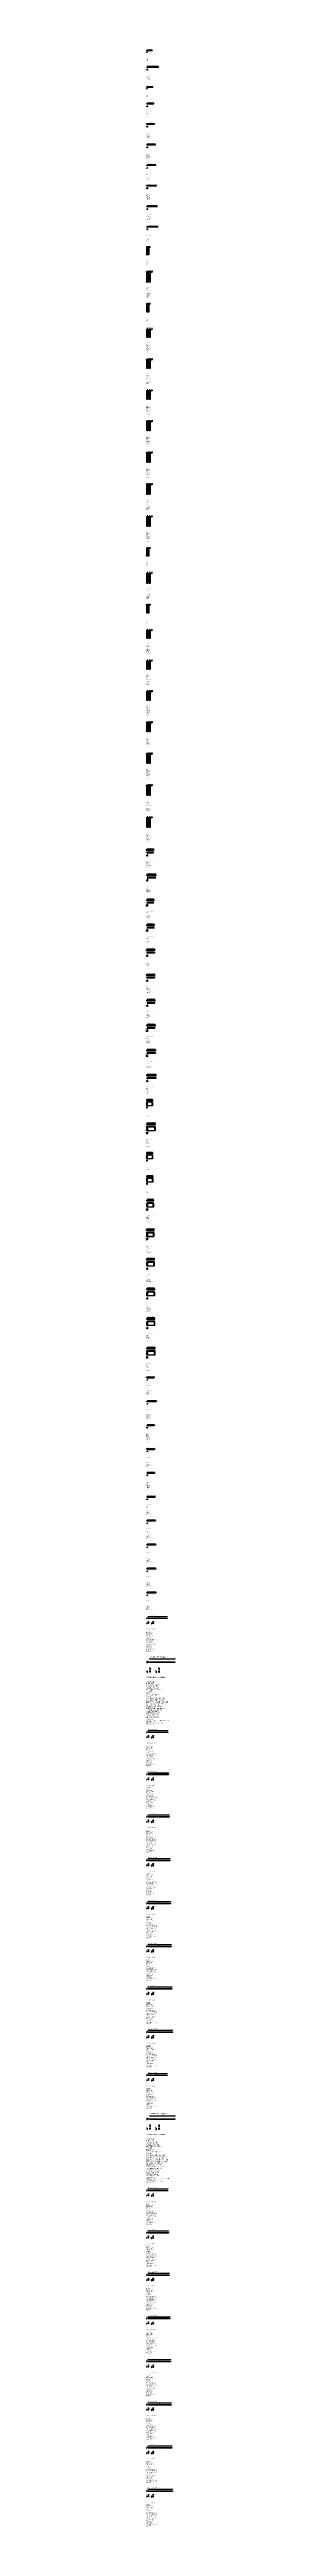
# Model space of a CAD drawing. Header units: millimetres. Extents: x -309 to 21690, y -1871722 to 127.
import ezdxf
from ezdxf.enums import TextEntityAlignment as Align

# ---------------------------------------------------------------- set-up
doc = ezdxf.new("R2010")
doc.units = ezdxf.units.MM
for name, color, linetype in [('OPTICORS_BETON', 7, 'CONTINUOUS'), ('OPTICORS_KOTY', 3, 'CONTINUOUS'), ('OPTICORS_VYZTUZ', 1, 'CONTINUOUS')]:
    doc.layers.add(name, color=color, linetype=linetype)

msp = doc.modelspace()

# ---------------------------------------------------------------- linework, layer by layer
at = {"layer": 'OPTICORS_BETON'}
for p, q in [((2617.5, -148925), (2617.5, -149325)), ((2617.5, -149075), (2817.5, -149075)), ((2617.5, -149175), (2817.5, -149175)), ((4235, -167775), (4235, -168175)), ((4235, -167925), (4435, -167925)), ((4235, -168025), (4435, -168025)), ((2617.5, -191875), (2617.5, -192275)), ((2617.5, -192025), (2817.5, -192025)), ((2617.5, -192125), (2817.5, -192125)), ((4235, -210925), (4235, -211325)), ((4235, -211075), (4435, -211075)), ((4235, -211175), (4435, -211175)), ((4235, -234025), (4235, -234425)), ((4235, -234175), (4435, -234175)), ((4235, -234275), (4435, -234275)), ((4235, -257325), (4235, -257725)), ((4235, -257475), (4435, -257475)), ((4235, -257575), (4435, -257575)), ((4235, -280825), (4235, -281225)), ((4235, -280975), (4435, -280975)), ((4235, -281075), (4435, -281075)), ((4235, -304525), (4235, -304925)), ((4235, -304675), (4435, -304675)), ((4235, -304775), (4435, -304775)), ((4235, -328425), (4235, -328825)), ((4235, -328575), (4435, -328575)), ((4235, -328675), (4435, -328675)), ((4235, -352525), (4235, -352925)), ((4235, -352675), (4435, -352675)), ((4235, -352775), (4435, -352775)), ((2617.5, -376425), (2617.5, -376825)), ((2617.5, -376575), (2817.5, -376575)), ((2617.5, -376675), (2817.5, -376675)), ((4235, -395275), (4235, -395675)), ((4235, -395425), (4435, -395425)), ((4235, -395525), (4435, -395525)), ((2617.5, -419375), (2617.5, -419775)), ((2617.5, -419525), (2817.5, -419525)), ((2617.5, -419625), (2817.5, -419625)), ((4235, -438425), (4235, -438825)), ((4235, -438575), (4435, -438575)), ((4235, -438675), (4435, -438675)), ((4235, -461525), (4235, -461925)), ((4235, -461675), (4435, -461675)), ((4235, -461775), (4435, -461775)), ((4235, -484825), (4235, -485225)), ((4235, -484975), (4435, -484975)), ((4235, -485075), (4435, -485075)), ((4235, -508325), (4235, -508725)), ((4235, -508475), (4435, -508475)), ((4235, -508575), (4435, -508575)), ((4235, -532025), (4235, -532425)), ((4235, -532175), (4435, -532175)), ((4235, -532275), (4435, -532275)), ((4235, -555925), (4235, -556325)), ((4235, -556075), (4435, -556075)), ((4235, -556175), (4435, -556175)), ((4235, -580025), (4235, -580425)), ((4235, -580175), (4435, -580175)), ((4235, -580275), (4435, -580275))]:
    msp.add_line(p, q, dxfattribs=at)
for points in [[(317.5, -400), (4317.5, -400), (4317.5, -600), (3917.5, -600), (3917.5, -800), (717.5, -800), (717.5, -600), (317.5, -600)], [(317.5, -1600), (477.5, -1600), (477.5, -2000), (317.5, -2000)], [(635, -12962.5), (9135, -12962.5), (9135, -13162.5), (8735, -13162.5), (8735, -13362.5), (1035, -13362.5), (1035, -13162.5), (635, -13162.5)], [(635, -14962.5), (795, -14962.5), (795, -15362.5), (635, -15362.5)], [(317.5, -28087.5), (4817.5, -28087.5), (4817.5, -28287.5), (4417.5, -28287.5), (4417.5, -28487.5), (717.5, -28487.5), (717.5, -28287.5), (317.5, -28287.5)], [(317.5, -29287.5), (477.5, -29287.5), (477.5, -29687.5), (317.5, -29687.5)], [(635, -40650), (5635, -40650), (5635, -40850), (5235, -40850), (5235, -41050), (1035, -41050), (1035, -40850), (635, -40850)], [(635, -42650), (795, -42650), (795, -43050), (635, -43050)], [(635, -56175), (6135, -56175), (6135, -56375), (5735, -56375), (5735, -56575), (1035, -56575), (1035, -56375), (635, -56375)], [(635, -58175), (795, -58175), (795, -58575), (635, -58575)], [(635, -71700), (6635, -71700), (6635, -71900), (6235, -71900), (6235, -72100), (1035, -72100), (1035, -71900), (635, -71900)], [(635, -73700), (795, -73700), (795, -74100), (635, -74100)], [(635, -87225), (7135, -87225), (7135, -87425), (6735, -87425), (6735, -87625), (1035, -87625), (1035, -87425), (635, -87425)], [(635, -89225), (795, -89225), (795, -89625), (635, -89625)], [(635, -102750), (7635, -102750), (7635, -102950), (7235, -102950), (7235, -103150), (1035, -103150), (1035, -102950), (635, -102950)], [(635, -104750), (795, -104750), (795, -105150), (635, -105150)], [(635, -118275), (8135, -118275), (8135, -118475), (7735, -118475), (7735, -118675), (1035, -118675), (1035, -118475), (635, -118475)], [(635, -120275), (795, -120275), (795, -120675), (635, -120675)], [(317.5, -148925), (467.5, -148925), (467.5, -149125), (567.5, -149125), (567.5, -148925), (717.5, -148925), (717.5, -155125), (317.5, -155125)], [(635, -133800), (8635, -133800), (8635, -134000), (8235, -134000), (8235, -134200), (1035, -134200), (1035, -134000), (635, -134000)], [(635, -135800), (795, -135800), (795, -136200), (635, -136200)], [(1567.5, -148925), (1767.5, -148925), (1767.5, -155125), (1367.5, -155125), (1367.5, -149125), (1567.5, -149125)], [(2417.5, -148925), (2817.5, -148925), (2817.5, -149325), (2417.5, -149325)], [(635, -167775), (785, -167775), (785, -167975), (885, -167975), (885, -167775), (1035, -167775), (1035, -175775), (635, -175775)], [(2535, -167775), (2735, -167775), (2735, -175775), (2335, -175775), (2335, -167975), (2535, -167975)], [(4035, -167775), (4435, -167775), (4435, -168175), (4035, -168175)], [(317.5, -191875), (467.5, -191875), (467.5, -192075), (567.5, -192075), (567.5, -191875), (717.5, -191875), (717.5, -198275), (317.5, -198275)], [(1567.5, -191875), (1767.5, -191875), (1767.5, -198275), (1367.5, -198275), (1367.5, -192075), (1567.5, -192075)], [(2417.5, -191875), (2817.5, -191875), (2817.5, -192275), (2417.5, -192275)], [(635, -210925), (785, -210925), (785, -211125), (885, -211125), (885, -210925), (1035, -210925), (1035, -217525), (635, -217525)], [(2535, -210925), (2735, -210925), (2735, -217525), (2335, -217525), (2335, -211125), (2535, -211125)], [(4035, -210925), (4435, -210925), (4435, -211325), (4035, -211325)], [(635, -234025), (785, -234025), (785, -234225), (885, -234225), (885, -234025), (1035, -234025), (1035, -240825), (635, -240825)], [(2535, -234025), (2735, -234025), (2735, -240825), (2335, -240825), (2335, -234225), (2535, -234225)], [(4035, -234025), (4435, -234025), (4435, -234425), (4035, -234425)], [(635, -257325), (785, -257325), (785, -257525), (885, -257525), (885, -257325), (1035, -257325), (1035, -264325), (635, -264325)], [(2535, -257325), (2735, -257325), (2735, -264325), (2335, -264325), (2335, -257525), (2535, -257525)], [(4035, -257325), (4435, -257325), (4435, -257725), (4035, -257725)], [(635, -280825), (785, -280825), (785, -281025), (885, -281025), (885, -280825), (1035, -280825), (1035, -288025), (635, -288025)], [(2535, -280825), (2735, -280825), (2735, -288025), (2335, -288025), (2335, -281025), (2535, -281025)], [(4035, -280825), (4435, -280825), (4435, -281225), (4035, -281225)], [(635, -304525), (785, -304525), (785, -304725), (885, -304725), (885, -304525), (1035, -304525), (1035, -311925), (635, -311925)], [(2535, -304525), (2735, -304525), (2735, -311925), (2335, -311925), (2335, -304725), (2535, -304725)], [(4035, -304525), (4435, -304525), (4435, -304925), (4035, -304925)], [(635, -328425), (785, -328425), (785, -328625), (885, -328625), (885, -328425), (1035, -328425), (1035, -336025), (635, -336025)], [(2535, -328425), (2735, -328425), (2735, -336025), (2335, -336025), (2335, -328625), (2535, -328625)], [(4035, -328425), (4435, -328425), (4435, -328825), (4035, -328825)], [(635, -352525), (785, -352525), (785, -352725), (885, -352725), (885, -352525), (1035, -352525), (1035, -360325), (635, -360325)], [(2535, -352525), (2735, -352525), (2735, -360325), (2335, -360325), (2335, -352725), (2535, -352725)], [(4035, -352525), (4435, -352525), (4435, -352925), (4035, -352925)], [(317.5, -376425), (467.5, -376425), (467.5, -376625), (567.5, -376625), (567.5, -376425), (717.5, -376425), (717.5, -382625), (317.5, -382625)], [(1567.5, -376425), (1767.5, -376425), (1767.5, -382625), (1367.5, -382625), (1367.5, -376625), (1567.5, -376625)], [(2417.5, -376425), (2817.5, -376425), (2817.5, -376825), (2417.5, -376825)], [(635, -395275), (785, -395275), (785, -395475), (885, -395475), (885, -395275), (1035, -395275), (1035, -403275), (635, -403275)], [(2535, -395275), (2735, -395275), (2735, -403275), (2335, -403275), (2335, -395475), (2535, -395475)], [(4035, -395275), (4435, -395275), (4435, -395675), (4035, -395675)], [(317.5, -419375), (467.5, -419375), (467.5, -419575), (567.5, -419575), (567.5, -419375), (717.5, -419375), (717.5, -425775), (317.5, -425775)], [(1567.5, -419375), (1767.5, -419375), (1767.5, -425775), (1367.5, -425775), (1367.5, -419575), (1567.5, -419575)], [(2417.5, -419375), (2817.5, -419375), (2817.5, -419775), (2417.5, -419775)], [(635, -438425), (785, -438425), (785, -438625), (885, -438625), (885, -438425), (1035, -438425), (1035, -445025), (635, -445025)], [(2535, -438425), (2735, -438425), (2735, -445025), (2335, -445025), (2335, -438625), (2535, -438625)], [(4035, -438425), (4435, -438425), (4435, -438825), (4035, -438825)], [(635, -461525), (785, -461525), (785, -461725), (885, -461725), (885, -461525), (1035, -461525), (1035, -468325), (635, -468325)], [(2535, -461525), (2735, -461525), (2735, -468325), (2335, -468325), (2335, -461725), (2535, -461725)], [(4035, -461525), (4435, -461525), (4435, -461925), (4035, -461925)], [(635, -484825), (785, -484825), (785, -485025), (885, -485025), (885, -484825), (1035, -484825), (1035, -491825), (635, -491825)], [(2535, -484825), (2735, -484825), (2735, -491825), (2335, -491825), (2335, -485025), (2535, -485025)], [(4035, -484825), (4435, -484825), (4435, -485225), (4035, -485225)], [(635, -508325), (785, -508325), (785, -508525), (885, -508525), (885, -508325), (1035, -508325), (1035, -515525), (635, -515525)], [(2535, -508325), (2735, -508325), (2735, -515525), (2335, -515525), (2335, -508525), (2535, -508525)], [(4035, -508325), (4435, -508325), (4435, -508725), (4035, -508725)], [(635, -532025), (785, -532025), (785, -532225), (885, -532225), (885, -532025), (1035, -532025), (1035, -539425), (635, -539425)], [(2535, -532025), (2735, -532025), (2735, -539425), (2335, -539425), (2335, -532225), (2535, -532225)], [(4035, -532025), (4435, -532025), (4435, -532425), (4035, -532425)], [(635, -555925), (785, -555925), (785, -556125), (885, -556125), (885, -555925), (1035, -555925), (1035, -563525), (635, -563525)], [(2535, -555925), (2735, -555925), (2735, -563525), (2335, -563525), (2335, -556125), (2535, -556125)], [(4035, -555925), (4435, -555925), (4435, -556325), (4035, -556325)], [(635, -580025), (785, -580025), (785, -580225), (885, -580225), (885, -580025), (1035, -580025), (1035, -587825), (635, -587825)], [(2535, -580025), (2735, -580025), (2735, -587825), (2335, -587825), (2335, -580225), (2535, -580225)], [(4035, -580025), (4435, -580025), (4435, -580425), (4035, -580425)], [(635, -604325), (5435, -604325), (5435, -605325), (635, -605325)], [(635, -606825), (5435, -606825), (5435, -606965), (635, -606965)], [(635, -608465), (775, -608465), (775, -609465), (635, -609465)], [(635, -623265), (7235, -623265), (7235, -624265), (635, -624265)], [(635, -625765), (7235, -625765), (7235, -625905), (635, -625905)], [(635, -627405), (775, -627405), (775, -628405), (635, -628405)], [(635, -642205), (5635, -642205), (5635, -643205), (635, -643205)], [(635, -644705), (5635, -644705), (5635, -644845), (635, -644845)], [(635, -646345), (775, -646345), (775, -647345), (635, -647345)], [(635, -661145), (5835, -661145), (5835, -662145), (635, -662145)], [(635, -663645), (5835, -663645), (5835, -663785), (635, -663785)], [(635, -665285), (775, -665285), (775, -666285), (635, -666285)], [(635, -680085), (6035, -680085), (6035, -681085), (635, -681085)], [(635, -682585), (6035, -682585), (6035, -682725), (635, -682725)], [(635, -684225), (775, -684225), (775, -685225), (635, -685225)], [(635, -699025), (6235, -699025), (6235, -700025), (635, -700025)], [(635, -701525), (6235, -701525), (6235, -701665), (635, -701665)], [(635, -703165), (775, -703165), (775, -704165), (635, -704165)], [(635, -717965), (6435, -717965), (6435, -718965), (635, -718965)], [(635, -720465), (6435, -720465), (6435, -720605), (635, -720605)], [(635, -722105), (775, -722105), (775, -723105), (635, -723105)], [(635, -736905), (6635, -736905), (6635, -737905), (635, -737905)], [(635, -739405), (6635, -739405), (6635, -739545), (635, -739545)], [(635, -741045), (775, -741045), (775, -742045), (635, -742045)], [(635, -755845), (6835, -755845), (6835, -756845), (635, -756845)], [(635, -758345), (6835, -758345), (6835, -758485), (635, -758485)], [(635, -759985), (775, -759985), (775, -760985), (635, -760985)], [(635, -774785), (7035, -774785), (7035, -775785), (635, -775785)], [(635, -777285), (7035, -777285), (7035, -777425), (635, -777425)], [(635, -778925), (775, -778925), (775, -779925), (635, -779925)], [(317.5, -793325), (4517.5, -793325), (4517.5, -794325), (317.5, -794325)], [(317.5, -795075), (4517.5, -795075), (4517.5, -795215), (317.5, -795215)], [(317.5, -795075), (517.5, -795075), (517.5, -798075), (317.5, -798075)], [(317.5, -797875), (4517.5, -797875), (4517.5, -798075), (317.5, -798075)], [(317.5, -798825), (457.5, -798825), (457.5, -799825), (317.5, -799825)], [(4317.5, -795075), (4517.5, -795075), (4517.5, -798075), (4317.5, -798075)], [(635, -811406.25), (6635, -811406.25), (6635, -812406.25), (635, -812406.25)], [(635, -813906.25), (6635, -813906.25), (6635, -814046.25), (635, -814046.25)], [(635, -813906.25), (835, -813906.25), (835, -816906.25), (635, -816906.25)], [(635, -816706.25), (6635, -816706.25), (6635, -816906.25), (635, -816906.25)], [(635, -818406.25), (775, -818406.25), (775, -819406.25), (635, -819406.25)], [(6435, -813906.25), (6635, -813906.25), (6635, -816906.25), (6435, -816906.25)], [(317.5, -833368.75), (4717.5, -833368.75), (4717.5, -834368.75), (317.5, -834368.75)], [(317.5, -835118.75), (4717.5, -835118.75), (4717.5, -835258.75), (317.5, -835258.75)], [(317.5, -835118.75), (517.5, -835118.75), (517.5, -838118.75), (317.5, -838118.75)], [(317.5, -837918.75), (4717.5, -837918.75), (4717.5, -838118.75), (317.5, -838118.75)], [(317.5, -838868.75), (457.5, -838868.75), (457.5, -839868.75), (317.5, -839868.75)], [(4517.5, -835118.75), (4717.5, -835118.75), (4717.5, -838118.75), (4517.5, -838118.75)], [(317.5, -851050), (4917.5, -851050), (4917.5, -852050), (317.5, -852050)], [(317.5, -852800), (4917.5, -852800), (4917.5, -852940), (317.5, -852940)], [(317.5, -852800), (517.5, -852800), (517.5, -855800), (317.5, -855800)], [(317.5, -855600), (4917.5, -855600), (4917.5, -855800), (317.5, -855800)], [(317.5, -856550), (457.5, -856550), (457.5, -857550), (317.5, -857550)], [(4717.5, -852800), (4917.5, -852800), (4917.5, -855800), (4717.5, -855800)], [(635, -869131.25), (5435, -869131.25), (5435, -870131.25), (635, -870131.25)], [(635, -871631.25), (5435, -871631.25), (5435, -871771.25), (635, -871771.25)], [(635, -871631.25), (835, -871631.25), (835, -874631.25), (635, -874631.25)], [(635, -874431.25), (5435, -874431.25), (5435, -874631.25), (635, -874631.25)], [(635, -876131.25), (775, -876131.25), (775, -877131.25), (635, -877131.25)], [(5235, -871631.25), (5435, -871631.25), (5435, -874631.25), (5235, -874631.25)], [(635, -891493.75), (5635, -891493.75), (5635, -892493.75), (635, -892493.75)], [(635, -893993.75), (5635, -893993.75), (5635, -894133.75), (635, -894133.75)], [(635, -893993.75), (835, -893993.75), (835, -896993.75), (635, -896993.75)], [(635, -896793.75), (5635, -896793.75), (5635, -896993.75), (635, -896993.75)], [(5435, -893993.75), (5635, -893993.75), (5635, -896993.75), (5435, -896993.75)], [(635, -898493.75), (775, -898493.75), (775, -899493.75), (635, -899493.75)], [(635, -913856.25), (5835, -913856.25), (5835, -914856.25), (635, -914856.25)], [(635, -916356.25), (5835, -916356.25), (5835, -916496.25), (635, -916496.25)], [(635, -916356.25), (835, -916356.25), (835, -919356.25), (635, -919356.25)], [(5635, -916356.25), (5835, -916356.25), (5835, -919356.25), (5635, -919356.25)], [(635, -919156.25), (5835, -919156.25), (5835, -919356.25), (635, -919356.25)], [(635, -920856.25), (775, -920856.25), (775, -921856.25), (635, -921856.25)], [(635, -936218.75), (6035, -936218.75), (6035, -937218.75), (635, -937218.75)], [(635, -938718.75), (6035, -938718.75), (6035, -938858.75), (635, -938858.75)], [(635, -938718.75), (835, -938718.75), (835, -941718.75), (635, -941718.75)], [(635, -941518.75), (6035, -941518.75), (6035, -941718.75), (635, -941718.75)], [(635, -943218.75), (775, -943218.75), (775, -944218.75), (635, -944218.75)], [(5835, -938718.75), (6035, -938718.75), (6035, -941718.75), (5835, -941718.75)], [(635, -958581.25), (6235, -958581.25), (6235, -959581.25), (635, -959581.25)], [(635, -961081.25), (6235, -961081.25), (6235, -961221.25), (635, -961221.25)], [(635, -961081.25), (835, -961081.25), (835, -964081.25), (635, -964081.25)], [(635, -963881.25), (6235, -963881.25), (6235, -964081.25), (635, -964081.25)], [(635, -965581.25), (775, -965581.25), (775, -966581.25), (635, -966581.25)], [(6035, -961081.25), (6235, -961081.25), (6235, -964081.25), (6035, -964081.25)], [(635, -980943.75), (6435, -980943.75), (6435, -981943.75), (635, -981943.75)], [(635, -983443.75), (6435, -983443.75), (6435, -983583.75), (635, -983583.75)], [(635, -983443.75), (835, -983443.75), (835, -986443.75), (635, -986443.75)], [(635, -986243.75), (6435, -986243.75), (6435, -986443.75), (635, -986443.75)], [(635, -987943.75), (775, -987943.75), (775, -988943.75), (635, -988943.75)], [(6235, -983443.75), (6435, -983443.75), (6435, -986443.75), (6235, -986443.75)], [(635, -1003306.25), (5835, -1003306.25), (5835, -1003456.25), (5635, -1003456.25), (5635, -1003606.25), (835, -1003606.25), (835, -1003456.25), (635, -1003456.25)], [(635, -1005206.25), (835, -1005206.25), (835, -1005506.25), (635, -1005506.25)], [(635, -1021331.25), (7635, -1021331.25), (7635, -1021506.25), (7435, -1021506.25), (7435, -1021681.25), (835, -1021681.25), (835, -1021506.25), (635, -1021506.25)], [(635, -1023281.25), (835, -1023281.25), (835, -1023631.25), (635, -1023631.25)], [(635, -1039456.25), (6035, -1039456.25), (6035, -1039606.25), (5835, -1039606.25), (5835, -1039756.25), (835, -1039756.25), (835, -1039606.25), (635, -1039606.25)], [(635, -1041356.25), (835, -1041356.25), (835, -1041656.25), (635, -1041656.25)], [(635, -1057481.25), (6235, -1057481.25), (6235, -1057631.25), (6035, -1057631.25), (6035, -1057781.25), (835, -1057781.25), (835, -1057631.25), (635, -1057631.25)], [(635, -1059381.25), (835, -1059381.25), (835, -1059681.25), (635, -1059681.25)], [(635, -1075506.25), (6435, -1075506.25), (6435, -1075656.25), (6235, -1075656.25), (6235, -1075806.25), (835, -1075806.25), (835, -1075656.25), (635, -1075656.25)], [(635, -1077406.25), (835, -1077406.25), (835, -1077706.25), (635, -1077706.25)], [(635, -1093531.25), (6635, -1093531.25), (6635, -1093681.25), (6435, -1093681.25), (6435, -1093831.25), (835, -1093831.25), (835, -1093681.25), (635, -1093681.25)], [(635, -1095431.25), (835, -1095431.25), (835, -1095731.25), (635, -1095731.25)], [(635, -1111556.25), (6835, -1111556.25), (6835, -1111731.25), (6635, -1111731.25), (6635, -1111906.25), (835, -1111906.25), (835, -1111731.25), (635, -1111731.25)], [(635, -1113506.25), (835, -1113506.25), (835, -1113856.25), (635, -1113856.25)], [(635, -1129681.25), (7035, -1129681.25), (7035, -1129856.25), (6835, -1129856.25), (6835, -1130031.25), (835, -1130031.25), (835, -1129856.25), (635, -1129856.25)], [(635, -1131631.25), (835, -1131631.25), (835, -1131981.25), (635, -1131981.25)], [(635, -1147806.25), (7235, -1147806.25), (7235, -1147981.25), (7035, -1147981.25), (7035, -1148156.25), (835, -1148156.25), (835, -1147981.25), (635, -1147981.25)], [(635, -1149756.25), (835, -1149756.25), (835, -1150106.25), (635, -1150106.25)], [(635, -1165931.25), (7435, -1165931.25), (7435, -1166106.25), (7235, -1166106.25), (7235, -1166281.25), (835, -1166281.25), (835, -1166106.25), (635, -1166106.25)], [(635, -1167881.25), (835, -1167881.25), (835, -1168231.25), (635, -1168231.25)], [(1270, -1185298.75), (8520, -1185081.25), (15770, -1185298.75), (15770, -1185681.25), (1270, -1185681.25)], [(1270, -1188881.25), (1670, -1188881.25), (1670, -1189031.25), (1540, -1189056.25), (1540, -1189413.75), (1400, -1189413.75), (1400, -1189056.25), (1270, -1189031.25)], [(4870, -1188881.25), (5270, -1188881.25), (5270, -1189031.25), (5140, -1189056.25), (5140, -1189631.25), (5000, -1189631.25), (5000, -1189056.25), (4870, -1189031.25)], [(2540, -1218316.25), (12040, -1218031.25), (21540, -1218316.25), (21540, -1218881.25), (2540, -1218881.25)], [(2540, -1225281.25), (2940, -1225281.25), (2940, -1225431.25), (2810, -1225456.25), (2810, -1225996.25), (2670, -1225996.25), (2670, -1225456.25), (2540, -1225431.25)], [(9340, -1225281.25), (9740, -1225281.25), (9740, -1225431.25), (9610, -1225456.25), (9610, -1226281.25), (9470, -1226281.25), (9470, -1225456.25), (9340, -1225431.25)], [(1270, -1271406.25), (8770, -1271181.25), (16270, -1271406.25), (16270, -1271831.25), (1270, -1271831.25)], [(1270, -1275031.25), (1670, -1275031.25), (1670, -1275181.25), (1540, -1275206.25), (1540, -1275606.25), (1400, -1275606.25), (1400, -1275206.25), (1270, -1275181.25)], [(4870, -1275031.25), (5270, -1275031.25), (5270, -1275181.25), (5140, -1275206.25), (5140, -1275831.25), (5000, -1275831.25), (5000, -1275206.25), (4870, -1275181.25)], [(1270, -1303313.75), (9020, -1303081.25), (16770, -1303313.75), (16770, -1303731.25), (1270, -1303731.25)], [(1270, -1306931.25), (1670, -1306931.25), (1670, -1307081.25), (1540, -1307106.25), (1540, -1307498.75), (1400, -1307498.75), (1400, -1307106.25), (1270, -1307081.25)], [(4870, -1306931.25), (5270, -1306931.25), (5270, -1307081.25), (5140, -1307106.25), (5140, -1307731.25), (5000, -1307731.25), (5000, -1307106.25), (4870, -1307081.25)], [(1270, -1335221.25), (9270, -1334981.25), (17270, -1335221.25), (17270, -1335681.25), (1270, -1335681.25)], [(1270, -1338881.25), (1670, -1338881.25), (1670, -1339031.25), (1540, -1339056.25), (1540, -1339491.25), (1400, -1339491.25), (1400, -1339056.25), (1270, -1339031.25)], [(4870, -1338881.25), (5270, -1338881.25), (5270, -1339031.25), (5140, -1339056.25), (5140, -1339731.25), (5000, -1339731.25), (5000, -1339056.25), (4870, -1339031.25)], [(1270, -1368128.75), (9520, -1367881.25), (17770, -1368128.75), (17770, -1368581.25), (1270, -1368581.25)], [(1270, -1371781.25), (1670, -1371781.25), (1670, -1371931.25), (1540, -1371956.25), (1540, -1372383.75), (1400, -1372383.75), (1400, -1371956.25), (1270, -1371931.25)], [(4870, -1371781.25), (5270, -1371781.25), (5270, -1371931.25), (5140, -1371956.25), (5140, -1372631.25), (5000, -1372631.25), (5000, -1371956.25), (4870, -1371931.25)], [(1270, -1400586.25), (9770, -1400331.25), (18270, -1400586.25), (18270, -1401081.25), (1270, -1401081.25)], [(1270, -1404281.25), (1670, -1404281.25), (1670, -1404431.25), (1540, -1404456.25), (1540, -1404926.25), (1400, -1404926.25), (1400, -1404456.25), (1270, -1404431.25)], [(4870, -1404281.25), (5270, -1404281.25), (5270, -1404431.25), (5140, -1404456.25), (5140, -1405181.25), (5000, -1405181.25), (5000, -1404456.25), (4870, -1404431.25)], [(1270, -1433143.75), (10020, -1432881.25), (18770, -1433143.75), (18770, -1433631.25), (1270, -1433631.25)], [(1270, -1436831.25), (1670, -1436831.25), (1670, -1436981.25), (1540, -1437006.25), (1540, -1437468.75), (1400, -1437468.75), (1400, -1437006.25), (1270, -1436981.25)], [(4870, -1436831.25), (5270, -1436831.25), (5270, -1436981.25), (5140, -1437006.25), (5140, -1437731.25), (5000, -1437731.25), (5000, -1437006.25), (4870, -1436981.25)], [(1270, -1465251.25), (10270, -1464981.25), (19270, -1465251.25), (19270, -1465781.25), (1270, -1465781.25)], [(1270, -1468981.25), (1670, -1468981.25), (1670, -1469131.25), (1540, -1469156.25), (1540, -1469661.25), (1400, -1469661.25), (1400, -1469156.25), (1270, -1469131.25)], [(4870, -1468981.25), (5270, -1468981.25), (5270, -1469131.25), (5140, -1469156.25), (5140, -1469931.25), (5000, -1469931.25), (5000, -1469156.25), (4870, -1469131.25)], [(1270, -1497908.75), (10520, -1497631.25), (19770, -1497908.75), (19770, -1498481.25), (1270, -1498481.25)], [(1270, -1501681.25), (1670, -1501681.25), (1670, -1501831.25), (1540, -1501856.25), (1540, -1502403.75), (1400, -1502403.75), (1400, -1501856.25), (1270, -1501831.25)], [(4870, -1501681.25), (5270, -1501681.25), (5270, -1501831.25), (5140, -1501856.25), (5140, -1502681.25), (5000, -1502681.25), (5000, -1501856.25), (4870, -1501831.25)], [(1270, -1530598.75), (8520, -1530381.25), (15770, -1530598.75), (15770, -1530981.25), (1270, -1530981.25)], [(1270, -1534181.25), (1670, -1534181.25), (1670, -1534331.25), (1540, -1534356.25), (1540, -1534713.75), (1400, -1534713.75), (1400, -1534356.25), (1270, -1534331.25)], [(4870, -1534181.25), (5270, -1534181.25), (5270, -1534331.25), (5140, -1534356.25), (5140, -1534931.25), (5000, -1534931.25), (5000, -1534356.25), (4870, -1534331.25)], [(2540, -1563616.25), (12040, -1563331.25), (21540, -1563616.25), (21540, -1564231.25), (2540, -1564231.25)], [(2540, -1570631.25), (2940, -1570631.25), (2940, -1570781.25), (2810, -1570806.25), (2810, -1571396.25), (2670, -1571396.25), (2670, -1570806.25), (2540, -1570781.25)], [(9340, -1570631.25), (9740, -1570631.25), (9740, -1570781.25), (9610, -1570806.25), (9610, -1571681.25), (9470, -1571681.25), (9470, -1570806.25), (9340, -1570781.25)], [(1270, -1617706.25), (8770, -1617481.25), (16270, -1617706.25), (16270, -1618131.25), (1270, -1618131.25)], [(1270, -1621331.25), (1670, -1621331.25), (1670, -1621481.25), (1540, -1621506.25), (1540, -1621906.25), (1400, -1621906.25), (1400, -1621506.25), (1270, -1621481.25)], [(4870, -1621331.25), (5270, -1621331.25), (5270, -1621481.25), (5140, -1621506.25), (5140, -1622131.25), (5000, -1622131.25), (5000, -1621506.25), (4870, -1621481.25)], [(1270, -1649613.75), (9020, -1649381.25), (16770, -1649613.75), (16770, -1650031.25), (1270, -1650031.25)], [(1270, -1653231.25), (1670, -1653231.25), (1670, -1653381.25), (1540, -1653406.25), (1540, -1653798.75), (1400, -1653798.75), (1400, -1653406.25), (1270, -1653381.25)], [(4870, -1653231.25), (5270, -1653231.25), (5270, -1653381.25), (5140, -1653406.25), (5140, -1654031.25), (5000, -1654031.25), (5000, -1653406.25), (4870, -1653381.25)], [(1270, -1681521.25), (9270, -1681281.25), (17270, -1681521.25), (17270, -1681981.25), (1270, -1681981.25)], [(1270, -1685181.25), (1670, -1685181.25), (1670, -1685331.25), (1540, -1685356.25), (1540, -1685791.25), (1400, -1685791.25), (1400, -1685356.25), (1270, -1685331.25)], [(4870, -1685181.25), (5270, -1685181.25), (5270, -1685331.25), (5140, -1685356.25), (5140, -1686031.25), (5000, -1686031.25), (5000, -1685356.25), (4870, -1685331.25)], [(1270, -1714428.75), (9520, -1714181.25), (17770, -1714428.75), (17770, -1714881.25), (1270, -1714881.25)], [(1270, -1718081.25), (1670, -1718081.25), (1670, -1718231.25), (1540, -1718256.25), (1540, -1718683.75), (1400, -1718683.75), (1400, -1718256.25), (1270, -1718231.25)], [(4870, -1718081.25), (5270, -1718081.25), (5270, -1718231.25), (5140, -1718256.25), (5140, -1718931.25), (5000, -1718931.25), (5000, -1718256.25), (4870, -1718231.25)], [(1270, -1746886.25), (9770, -1746631.25), (18270, -1746886.25), (18270, -1747381.25), (1270, -1747381.25)], [(1270, -1750581.25), (1670, -1750581.25), (1670, -1750731.25), (1540, -1750756.25), (1540, -1751226.25), (1400, -1751226.25), (1400, -1750756.25), (1270, -1750731.25)], [(4870, -1750581.25), (5270, -1750581.25), (5270, -1750731.25), (5140, -1750756.25), (5140, -1751481.25), (5000, -1751481.25), (5000, -1750756.25), (4870, -1750731.25)], [(1270, -1779443.75), (10020, -1779181.25), (18770, -1779443.75), (18770, -1779981.25), (1270, -1779981.25)], [(1270, -1783181.25), (1670, -1783181.25), (1670, -1783331.25), (1540, -1783356.25), (1540, -1783868.75), (1400, -1783868.75), (1400, -1783356.25), (1270, -1783331.25)], [(4870, -1783181.25), (5270, -1783181.25), (5270, -1783331.25), (5140, -1783356.25), (5140, -1784131.25), (5000, -1784131.25), (5000, -1783356.25), (4870, -1783331.25)], [(1270, -1812101.25), (10270, -1811831.25), (19270, -1812101.25), (19270, -1812631.25), (1270, -1812631.25)], [(1270, -1815831.25), (1670, -1815831.25), (1670, -1815981.25), (1540, -1816006.25), (1540, -1816511.25), (1400, -1816511.25), (1400, -1816006.25), (1270, -1815981.25)], [(4870, -1815831.25), (5270, -1815831.25), (5270, -1815981.25), (5140, -1816006.25), (5140, -1816781.25), (5000, -1816781.25), (5000, -1816006.25), (4870, -1815981.25)], [(1270, -1844758.75), (10520, -1844481.25), (19770, -1844758.75), (19770, -1845331.25), (1270, -1845331.25)], [(1270, -1848531.25), (1670, -1848531.25), (1670, -1848681.25), (1540, -1848706.25), (1540, -1849253.75), (1400, -1849253.75), (1400, -1848706.25), (1270, -1848681.25)], [(4870, -1848531.25), (5270, -1848531.25), (5270, -1848681.25), (5140, -1848706.25), (5140, -1849531.25), (5000, -1849531.25), (5000, -1848706.25), (4870, -1848681.25)]]:
    msp.add_lwpolyline(points, close=True, dxfattribs=at)
at = {"layer": 'OPTICORS_KOTY'}
for p, q in [((36.25, -400), (98.75, -400)), ((36.25, -800), (98.75, -800)), ((36.25, -1600), (98.75, -1600)), ((36.25, -2000), (98.75, -2000)), ((48.75, -418.75), (86.25, -381.25)), ((48.75, -818.75), (86.25, -781.25)), ((48.75, -1618.75), (86.25, -1581.25)), ((48.75, -2018.75), (86.25, -1981.25)), ((67.5, -400), (67.5, -800)), ((67.5, -1600), (67.5, -2000)), ((72.5, -12962.5), (197.5, -12962.5)), ((72.5, -13362.5), (197.5, -13362.5)), ((72.5, -14962.5), (197.5, -14962.5)), ((72.5, -15362.5), (197.5, -15362.5)), ((97.5, -13000), (172.5, -12925)), ((97.5, -13400), (172.5, -13325)), ((97.5, -15000), (172.5, -14925)), ((97.5, -15400), (172.5, -15325)), ((135, -12962.5), (135, -13362.5)), ((135, -14962.5), (135, -15362.5)), ((298.75, -168.75), (336.25, -131.25)), ((298.75, -293.75), (336.25, -256.25)), ((298.75, -1368.75), (336.25, -1331.25)), ((317.5, -118.75), (317.5, -181.25)), ((317.5, -150), (4317.5, -150)), ((317.5, -243.75), (317.5, -306.25)), ((317.5, -275), (717.5, -275)), ((317.5, -1318.75), (317.5, -1381.25)), ((317.5, -1350), (477.5, -1350)), ((458.75, -1368.75), (496.25, -1331.25)), ((477.5, -1318.75), (477.5, -1381.25)), ((597.5, -12500), (672.5, -12425)), ((597.5, -12750), (672.5, -12675)), ((597.5, -14500), (672.5, -14425)), ((635, -12400), (635, -12525)), ((635, -12462.5), (9135, -12462.5)), ((635, -12650), (635, -12775)), ((635, -12712.5), (1035, -12712.5)), ((635, -14400), (635, -14525)), ((635, -14462.5), (795, -14462.5)), ((698.75, -293.75), (736.25, -256.25)), ((698.75, -293.75), (736.25, -256.25)), ((717.5, -243.75), (717.5, -306.25)), ((717.5, -243.75), (717.5, -306.25)), ((717.5, -275), (3917.5, -275)), ((757.5, -14500), (832.5, -14425)), ((795, -14400), (795, -14525)), ((997.5, -12750), (1072.5, -12675)), ((997.5, -12750), (1072.5, -12675)), ((1035, -12650), (1035, -12775)), ((1035, -12650), (1035, -12775)), ((1035, -12712.5), (8735, -12712.5)), ((3898.75, -293.75), (3936.25, -256.25)), ((3917.5, -243.75), (3917.5, -306.25)), ((4298.75, -168.75), (4336.25, -131.25)), ((4317.5, -118.75), (4317.5, -181.25)), ((8697.5, -12750), (8772.5, -12675)), ((8735, -12650), (8735, -12775)), ((9097.5, -12500), (9172.5, -12425)), ((9135, -12400), (9135, -12525)), ((36.25, -28087.5), (98.75, -28087.5)), ((36.25, -28487.5), (98.75, -28487.5)), ((36.25, -29287.5), (98.75, -29287.5)), ((36.25, -29687.5), (98.75, -29687.5)), ((48.75, -28106.25), (86.25, -28068.75)), ((48.75, -28506.25), (86.25, -28468.75)), ((48.75, -29306.25), (86.25, -29268.75)), ((48.75, -29706.25), (86.25, -29668.75)), ((67.5, -28087.5), (67.5, -28487.5)), ((67.5, -29287.5), (67.5, -29687.5)), ((298.75, -27856.25), (336.25, -27818.75)), ((298.75, -27981.25), (336.25, -27943.75)), ((298.75, -29056.25), (336.25, -29018.75)), ((317.5, -27806.25), (317.5, -27868.75)), ((317.5, -27837.5), (4817.5, -27837.5)), ((317.5, -27931.25), (317.5, -27993.75)), ((317.5, -27962.5), (717.5, -27962.5)), ((317.5, -29006.25), (317.5, -29068.75)), ((317.5, -29037.5), (477.5, -29037.5)), ((458.75, -29056.25), (496.25, -29018.75)), ((477.5, -29006.25), (477.5, -29068.75)), ((698.75, -27981.25), (736.25, -27943.75)), ((698.75, -27981.25), (736.25, -27943.75)), ((717.5, -27931.25), (717.5, -27993.75)), ((717.5, -27931.25), (717.5, -27993.75)), ((717.5, -27962.5), (4417.5, -27962.5)), ((4398.75, -27981.25), (4436.25, -27943.75)), ((4417.5, -27931.25), (4417.5, -27993.75)), ((4798.75, -27856.25), (4836.25, -27818.75)), ((4817.5, -27806.25), (4817.5, -27868.75)), ((72.5, -40650), (197.5, -40650)), ((72.5, -41050), (197.5, -41050)), ((72.5, -42650), (197.5, -42650)), ((72.5, -43050), (197.5, -43050)), ((97.5, -40687.5), (172.5, -40612.5)), ((97.5, -41087.5), (172.5, -41012.5)), ((97.5, -42687.5), (172.5, -42612.5)), ((97.5, -43087.5), (172.5, -43012.5)), ((97.5, -56212.5), (172.5, -56137.5)), ((135, -40650), (135, -41050)), ((135, -42650), (135, -43050)), ((597.5, -40187.5), (672.5, -40112.5)), ((597.5, -40437.5), (672.5, -40362.5)), ((597.5, -42187.5), (672.5, -42112.5)), ((597.5, -55712.5), (672.5, -55637.5)), ((597.5, -55962.5), (672.5, -55887.5)), ((635, -40087.5), (635, -40212.5)), ((635, -40150), (5635, -40150)), ((635, -40337.5), (635, -40462.5)), ((635, -40400), (1035, -40400)), ((635, -42087.5), (635, -42212.5)), ((635, -42150), (795, -42150)), ((635, -55612.5), (635, -55737.5)), ((635, -55675), (6135, -55675)), ((635, -55862.5), (635, -55987.5)), ((635, -55925), (1035, -55925)), ((757.5, -42187.5), (832.5, -42112.5)), ((795, -42087.5), (795, -42212.5)), ((997.5, -40437.5), (1072.5, -40362.5)), ((997.5, -40437.5), (1072.5, -40362.5)), ((997.5, -55962.5), (1072.5, -55887.5)), ((997.5, -55962.5), (1072.5, -55887.5)), ((1035, -40337.5), (1035, -40462.5)), ((1035, -40337.5), (1035, -40462.5)), ((1035, -40400), (5235, -40400)), ((1035, -55862.5), (1035, -55987.5)), ((1035, -55862.5), (1035, -55987.5)), ((1035, -55925), (5735, -55925)), ((5197.5, -40437.5), (5272.5, -40362.5)), ((5235, -40337.5), (5235, -40462.5)), ((5597.5, -40187.5), (5672.5, -40112.5)), ((5635, -40087.5), (5635, -40212.5)), ((5697.5, -55962.5), (5772.5, -55887.5)), ((5735, -55862.5), (5735, -55987.5)), ((6097.5, -55712.5), (6172.5, -55637.5)), ((6135, -55612.5), (6135, -55737.5)), ((72.5, -56175), (197.5, -56175)), ((72.5, -56575), (197.5, -56575)), ((72.5, -58175), (197.5, -58175)), ((72.5, -58575), (197.5, -58575)), ((72.5, -71700), (197.5, -71700)), ((72.5, -72100), (197.5, -72100)), ((72.5, -73700), (197.5, -73700)), ((72.5, -74100), (197.5, -74100)), ((97.5, -56612.5), (172.5, -56537.5)), ((97.5, -58212.5), (172.5, -58137.5)), ((97.5, -58612.5), (172.5, -58537.5)), ((97.5, -71737.5), (172.5, -71662.5)), ((97.5, -72137.5), (172.5, -72062.5)), ((97.5, -73737.5), (172.5, -73662.5)), ((97.5, -74137.5), (172.5, -74062.5)), ((135, -56175), (135, -56575)), ((135, -58175), (135, -58575)), ((135, -71700), (135, -72100)), ((135, -73700), (135, -74100)), ((597.5, -57712.5), (672.5, -57637.5)), ((597.5, -71237.5), (672.5, -71162.5)), ((597.5, -71487.5), (672.5, -71412.5)), ((597.5, -73237.5), (672.5, -73162.5)), ((635, -57612.5), (635, -57737.5)), ((635, -57675), (795, -57675)), ((635, -71137.5), (635, -71262.5)), ((635, -71200), (6635, -71200)), ((635, -71387.5), (635, -71512.5)), ((635, -71450), (1035, -71450)), ((635, -73137.5), (635, -73262.5)), ((635, -73200), (795, -73200)), ((757.5, -57712.5), (832.5, -57637.5)), ((757.5, -73237.5), (832.5, -73162.5)), ((795, -57612.5), (795, -57737.5)), ((795, -73137.5), (795, -73262.5)), ((997.5, -71487.5), (1072.5, -71412.5)), ((997.5, -71487.5), (1072.5, -71412.5)), ((1035, -71387.5), (1035, -71512.5)), ((1035, -71387.5), (1035, -71512.5)), ((1035, -71450), (6235, -71450)), ((6197.5, -71487.5), (6272.5, -71412.5)), ((6235, -71387.5), (6235, -71512.5)), ((6597.5, -71237.5), (6672.5, -71162.5)), ((6635, -71137.5), (6635, -71262.5)), ((72.5, -87225), (197.5, -87225)), ((72.5, -87625), (197.5, -87625)), ((72.5, -89225), (197.5, -89225)), ((72.5, -89625), (197.5, -89625)), ((97.5, -87262.5), (172.5, -87187.5)), ((97.5, -87662.5), (172.5, -87587.5)), ((97.5, -89262.5), (172.5, -89187.5)), ((97.5, -89662.5), (172.5, -89587.5)), ((135, -87225), (135, -87625)), ((135, -89225), (135, -89625)), ((597.5, -86762.5), (672.5, -86687.5)), ((597.5, -87012.5), (672.5, -86937.5)), ((597.5, -88762.5), (672.5, -88687.5)), ((635, -86662.5), (635, -86787.5)), ((635, -86725), (7135, -86725)), ((635, -86912.5), (635, -87037.5)), ((635, -86975), (1035, -86975)), ((635, -88662.5), (635, -88787.5)), ((635, -88725), (795, -88725)), ((757.5, -88762.5), (832.5, -88687.5)), ((795, -88662.5), (795, -88787.5)), ((997.5, -87012.5), (1072.5, -86937.5)), ((997.5, -87012.5), (1072.5, -86937.5)), ((1035, -86912.5), (1035, -87037.5)), ((1035, -86912.5), (1035, -87037.5)), ((1035, -86975), (6735, -86975)), ((6697.5, -87012.5), (6772.5, -86937.5)), ((6735, -86912.5), (6735, -87037.5)), ((7097.5, -86762.5), (7172.5, -86687.5)), ((7135, -86662.5), (7135, -86787.5)), ((72.5, -102750), (197.5, -102750)), ((72.5, -103150), (197.5, -103150)), ((72.5, -104750), (197.5, -104750)), ((72.5, -105150), (197.5, -105150)), ((97.5, -102787.5), (172.5, -102712.5)), ((97.5, -103187.5), (172.5, -103112.5)), ((97.5, -104787.5), (172.5, -104712.5)), ((97.5, -105187.5), (172.5, -105112.5)), ((135, -102750), (135, -103150)), ((135, -104750), (135, -105150)), ((597.5, -102287.5), (672.5, -102212.5)), ((597.5, -102537.5), (672.5, -102462.5)), ((597.5, -104287.5), (672.5, -104212.5)), ((635, -102187.5), (635, -102312.5)), ((635, -102250), (7635, -102250)), ((635, -102437.5), (635, -102562.5)), ((635, -102500), (1035, -102500)), ((635, -104187.5), (635, -104312.5)), ((635, -104250), (795, -104250)), ((757.5, -104287.5), (832.5, -104212.5)), ((795, -104187.5), (795, -104312.5)), ((997.5, -102537.5), (1072.5, -102462.5)), ((997.5, -102537.5), (1072.5, -102462.5)), ((1035, -102437.5), (1035, -102562.5)), ((1035, -102437.5), (1035, -102562.5)), ((1035, -102500), (7235, -102500)), ((7197.5, -102537.5), (7272.5, -102462.5)), ((7235, -102437.5), (7235, -102562.5)), ((7597.5, -102287.5), (7672.5, -102212.5)), ((7635, -102187.5), (7635, -102312.5)), ((72.5, -118275), (197.5, -118275)), ((72.5, -118675), (197.5, -118675)), ((72.5, -120275), (197.5, -120275)), ((72.5, -120675), (197.5, -120675)), ((97.5, -118312.5), (172.5, -118237.5)), ((97.5, -118712.5), (172.5, -118637.5)), ((97.5, -120312.5), (172.5, -120237.5)), ((97.5, -120712.5), (172.5, -120637.5)), ((135, -118275), (135, -118675)), ((135, -120275), (135, -120675)), ((597.5, -117812.5), (672.5, -117737.5)), ((597.5, -118062.5), (672.5, -117987.5)), ((597.5, -119812.5), (672.5, -119737.5)), ((635, -117712.5), (635, -117837.5)), ((635, -117775), (8135, -117775)), ((635, -117962.5), (635, -118087.5)), ((635, -118025), (1035, -118025)), ((635, -119712.5), (635, -119837.5)), ((635, -119775), (795, -119775)), ((757.5, -119812.5), (832.5, -119737.5)), ((795, -119712.5), (795, -119837.5)), ((997.5, -118062.5), (1072.5, -117987.5)), ((997.5, -118062.5), (1072.5, -117987.5)), ((1035, -117962.5), (1035, -118087.5)), ((1035, -117962.5), (1035, -118087.5)), ((1035, -118025), (7735, -118025)), ((7697.5, -118062.5), (7772.5, -117987.5)), ((7735, -117962.5), (7735, -118087.5)), ((8097.5, -117812.5), (8172.5, -117737.5)), ((8135, -117712.5), (8135, -117837.5)), ((36.25, -148925), (98.75, -148925)), ((48.75, -148943.75), (86.25, -148906.25)), ((67.5, -148925), (67.5, -155125)), ((72.5, -133800), (197.5, -133800)), ((72.5, -134200), (197.5, -134200)), ((72.5, -135800), (197.5, -135800)), ((72.5, -136200), (197.5, -136200)), ((97.5, -133837.5), (172.5, -133762.5)), ((97.5, -134237.5), (172.5, -134162.5)), ((97.5, -135837.5), (172.5, -135762.5)), ((97.5, -136237.5), (172.5, -136162.5)), ((135, -133800), (135, -134200)), ((135, -135800), (135, -136200)), ((161.25, -148925), (223.75, -148925)), ((161.25, -149125), (223.75, -149125)), ((173.75, -148943.75), (211.25, -148906.25)), ((173.75, -149143.75), (211.25, -149106.25)), ((192.5, -148925), (192.5, -149125)), ((298.75, -148693.75), (336.25, -148656.25)), ((317.5, -148643.75), (317.5, -148706.25)), ((317.5, -148675), (717.5, -148675)), ((448.75, -148818.75), (486.25, -148781.25)), ((467.5, -148768.75), (467.5, -148831.25)), ((467.5, -148800), (567.5, -148800)), ((548.75, -148818.75), (586.25, -148781.25)), ((567.5, -148768.75), (567.5, -148831.25)), ((597.5, -133337.5), (672.5, -133262.5)), ((597.5, -133587.5), (672.5, -133512.5)), ((597.5, -135337.5), (672.5, -135262.5)), ((635, -133237.5), (635, -133362.5)), ((635, -133300), (8635, -133300)), ((635, -133487.5), (635, -133612.5)), ((635, -133550), (1035, -133550)), ((635, -135237.5), (635, -135362.5)), ((635, -135300), (795, -135300)), ((698.75, -148693.75), (736.25, -148656.25)), ((717.5, -148643.75), (717.5, -148706.25)), ((757.5, -135337.5), (832.5, -135262.5)), ((795, -135237.5), (795, -135362.5)), ((997.5, -133587.5), (1072.5, -133512.5)), ((997.5, -133587.5), (1072.5, -133512.5)), ((1035, -133487.5), (1035, -133612.5)), ((1035, -133487.5), (1035, -133612.5)), ((1035, -133550), (8235, -133550)), ((1086.25, -148925), (1148.75, -148925)), ((1098.75, -148943.75), (1136.25, -148906.25)), ((1117.5, -148925), (1117.5, -155125)), ((1211.25, -148925), (1273.75, -148925)), ((1211.25, -149125), (1273.75, -149125)), ((1223.75, -148943.75), (1261.25, -148906.25)), ((1223.75, -149143.75), (1261.25, -149106.25)), ((1242.5, -148925), (1242.5, -149125)), ((1348.75, -148693.75), (1386.25, -148656.25)), ((1348.75, -148818.75), (1386.25, -148781.25)), ((1367.5, -148643.75), (1367.5, -148706.25)), ((1367.5, -148675), (1767.5, -148675)), ((1367.5, -148768.75), (1367.5, -148831.25)), ((1367.5, -148800), (1567.5, -148800)), ((1548.75, -148818.75), (1586.25, -148781.25)), ((1567.5, -148768.75), (1567.5, -148831.25)), ((1748.75, -148693.75), (1786.25, -148656.25)), ((1767.5, -148643.75), (1767.5, -148706.25)), ((2136.25, -148925), (2198.75, -148925)), ((2136.25, -149325), (2198.75, -149325)), ((2148.75, -148943.75), (2186.25, -148906.25)), ((2148.75, -149343.75), (2186.25, -149306.25)), ((2167.5, -148925), (2167.5, -149325)), ((2261.25, -149075), (2323.75, -149075)), ((2261.25, -149175), (2323.75, -149175)), ((2273.75, -149093.75), (2311.25, -149056.25)), ((2273.75, -149193.75), (2311.25, -149156.25)), ((2292.5, -149075), (2292.5, -149175)), ((2398.75, -148693.75), (2436.25, -148656.25)), ((2398.75, -148818.75), (2436.25, -148781.25)), ((2417.5, -148643.75), (2417.5, -148706.25)), ((2417.5, -148675), (2817.5, -148675)), ((2417.5, -148768.75), (2417.5, -148831.25)), ((2417.5, -148800), (2617.5, -148800)), ((2598.75, -148818.75), (2636.25, -148781.25)), ((2617.5, -148768.75), (2617.5, -148831.25)), ((2798.75, -148693.75), (2836.25, -148656.25)), ((2817.5, -148643.75), (2817.5, -148706.25)), ((8197.5, -133587.5), (8272.5, -133512.5)), ((8235, -133487.5), (8235, -133612.5)), ((8597.5, -133337.5), (8672.5, -133262.5)), ((8635, -133237.5), (8635, -133362.5)), ((36.25, -155125), (98.75, -155125)), ((48.75, -155143.75), (86.25, -155106.25)), ((72.5, -167775), (197.5, -167775)), ((97.5, -167812.5), (172.5, -167737.5)), ((135, -167775), (135, -175775)), ((322.5, -167775), (447.5, -167775)), ((322.5, -167975), (447.5, -167975)), ((347.5, -167812.5), (422.5, -167737.5)), ((347.5, -168012.5), (422.5, -167937.5)), ((385, -167775), (385, -167975)), ((597.5, -167312.5), (672.5, -167237.5)), ((635, -167212.5), (635, -167337.5)), ((635, -167275), (1035, -167275)), ((747.5, -167562.5), (822.5, -167487.5)), ((785, -167462.5), (785, -167587.5)), ((785, -167525), (885, -167525)), ((847.5, -167562.5), (922.5, -167487.5)), ((885, -167462.5), (885, -167587.5)), ((997.5, -167312.5), (1072.5, -167237.5)), ((1035, -167212.5), (1035, -167337.5)), ((1086.25, -155125), (1148.75, -155125)), ((1098.75, -155143.75), (1136.25, -155106.25)), ((1772.5, -167775), (1897.5, -167775)), ((1797.5, -167812.5), (1872.5, -167737.5)), ((1835, -167775), (1835, -175775)), ((2022.5, -167775), (2147.5, -167775)), ((2022.5, -167975), (2147.5, -167975)), ((2047.5, -167812.5), (2122.5, -167737.5)), ((2047.5, -168012.5), (2122.5, -167937.5)), ((2085, -167775), (2085, -167975)), ((2297.5, -167312.5), (2372.5, -167237.5)), ((2297.5, -167562.5), (2372.5, -167487.5)), ((2335, -167212.5), (2335, -167337.5)), ((2335, -167275), (2735, -167275)), ((2335, -167462.5), (2335, -167587.5)), ((2335, -167525), (2535, -167525)), ((2497.5, -167562.5), (2572.5, -167487.5)), ((2535, -167462.5), (2535, -167587.5)), ((2697.5, -167312.5), (2772.5, -167237.5)), ((2735, -167212.5), (2735, -167337.5)), ((3472.5, -167775), (3597.5, -167775)), ((3472.5, -168175), (3597.5, -168175)), ((3497.5, -167812.5), (3572.5, -167737.5)), ((3497.5, -168212.5), (3572.5, -168137.5)), ((3535, -167775), (3535, -168175)), ((3722.5, -167925), (3847.5, -167925)), ((3722.5, -168025), (3847.5, -168025)), ((3747.5, -167962.5), (3822.5, -167887.5)), ((3747.5, -168062.5), (3822.5, -167987.5)), ((3785, -167925), (3785, -168025)), ((3997.5, -167312.5), (4072.5, -167237.5)), ((3997.5, -167562.5), (4072.5, -167487.5)), ((4035, -167212.5), (4035, -167337.5)), ((4035, -167275), (4435, -167275)), ((4035, -167462.5), (4035, -167587.5)), ((4035, -167525), (4235, -167525)), ((4197.5, -167562.5), (4272.5, -167487.5)), ((4235, -167462.5), (4235, -167587.5)), ((4397.5, -167312.5), (4472.5, -167237.5)), ((4435, -167212.5), (4435, -167337.5)), ((72.5, -175775), (197.5, -175775)), ((97.5, -175812.5), (172.5, -175737.5)), ((1772.5, -175775), (1897.5, -175775)), ((1797.5, -175812.5), (1872.5, -175737.5)), ((36.25, -191875), (98.75, -191875)), ((36.25, -198275), (98.75, -198275)), ((48.75, -191893.75), (86.25, -191856.25)), ((48.75, -198293.75), (86.25, -198256.25)), ((67.5, -191875), (67.5, -198275)), ((161.25, -191875), (223.75, -191875)), ((161.25, -192075), (223.75, -192075)), ((173.75, -191893.75), (211.25, -191856.25)), ((173.75, -192093.75), (211.25, -192056.25)), ((192.5, -191875), (192.5, -192075)), ((298.75, -191643.75), (336.25, -191606.25)), ((317.5, -191593.75), (317.5, -191656.25)), ((317.5, -191625), (717.5, -191625)), ((448.75, -191768.75), (486.25, -191731.25)), ((467.5, -191718.75), (467.5, -191781.25)), ((467.5, -191750), (567.5, -191750)), ((548.75, -191768.75), (586.25, -191731.25)), ((567.5, -191718.75), (567.5, -191781.25)), ((698.75, -191643.75), (736.25, -191606.25)), ((717.5, -191593.75), (717.5, -191656.25)), ((1086.25, -191875), (1148.75, -191875)), ((1086.25, -198275), (1148.75, -198275)), ((1098.75, -191893.75), (1136.25, -191856.25)), ((1098.75, -198293.75), (1136.25, -198256.25)), ((1117.5, -191875), (1117.5, -198275)), ((1211.25, -191875), (1273.75, -191875)), ((1211.25, -192075), (1273.75, -192075)), ((1223.75, -191893.75), (1261.25, -191856.25)), ((1223.75, -192093.75), (1261.25, -192056.25)), ((1242.5, -191875), (1242.5, -192075)), ((1348.75, -191643.75), (1386.25, -191606.25)), ((1348.75, -191768.75), (1386.25, -191731.25)), ((1367.5, -191593.75), (1367.5, -191656.25)), ((1367.5, -191625), (1767.5, -191625)), ((1367.5, -191718.75), (1367.5, -191781.25)), ((1367.5, -191750), (1567.5, -191750)), ((1548.75, -191768.75), (1586.25, -191731.25)), ((1567.5, -191718.75), (1567.5, -191781.25)), ((1748.75, -191643.75), (1786.25, -191606.25)), ((1767.5, -191593.75), (1767.5, -191656.25)), ((2136.25, -191875), (2198.75, -191875)), ((2136.25, -192275), (2198.75, -192275)), ((2148.75, -191893.75), (2186.25, -191856.25)), ((2148.75, -192293.75), (2186.25, -192256.25)), ((2167.5, -191875), (2167.5, -192275)), ((2261.25, -192025), (2323.75, -192025)), ((2261.25, -192125), (2323.75, -192125)), ((2273.75, -192043.75), (2311.25, -192006.25)), ((2273.75, -192143.75), (2311.25, -192106.25)), ((2292.5, -192025), (2292.5, -192125)), ((2398.75, -191643.75), (2436.25, -191606.25)), ((2398.75, -191768.75), (2436.25, -191731.25)), ((2417.5, -191593.75), (2417.5, -191656.25)), ((2417.5, -191625), (2817.5, -191625)), ((2417.5, -191718.75), (2417.5, -191781.25)), ((2417.5, -191750), (2617.5, -191750)), ((2598.75, -191768.75), (2636.25, -191731.25)), ((2617.5, -191718.75), (2617.5, -191781.25)), ((2798.75, -191643.75), (2836.25, -191606.25)), ((2817.5, -191593.75), (2817.5, -191656.25)), ((72.5, -210925), (197.5, -210925)), ((72.5, -217525), (197.5, -217525)), ((97.5, -210962.5), (172.5, -210887.5)), ((97.5, -217562.5), (172.5, -217487.5)), ((135, -210925), (135, -217525)), ((322.5, -210925), (447.5, -210925)), ((322.5, -211125), (447.5, -211125)), ((347.5, -210962.5), (422.5, -210887.5)), ((347.5, -211162.5), (422.5, -211087.5)), ((385, -210925), (385, -211125)), ((597.5, -210462.5), (672.5, -210387.5)), ((635, -210362.5), (635, -210487.5)), ((635, -210425), (1035, -210425)), ((747.5, -210712.5), (822.5, -210637.5)), ((785, -210612.5), (785, -210737.5)), ((785, -210675), (885, -210675)), ((847.5, -210712.5), (922.5, -210637.5)), ((885, -210612.5), (885, -210737.5)), ((997.5, -210462.5), (1072.5, -210387.5)), ((1035, -210362.5), (1035, -210487.5)), ((1772.5, -210925), (1897.5, -210925)), ((1772.5, -217525), (1897.5, -217525)), ((1797.5, -210962.5), (1872.5, -210887.5)), ((1797.5, -217562.5), (1872.5, -217487.5)), ((1835, -210925), (1835, -217525)), ((2022.5, -210925), (2147.5, -210925)), ((2022.5, -211125), (2147.5, -211125)), ((2047.5, -210962.5), (2122.5, -210887.5)), ((2047.5, -211162.5), (2122.5, -211087.5)), ((2085, -210925), (2085, -211125)), ((2297.5, -210462.5), (2372.5, -210387.5)), ((2297.5, -210712.5), (2372.5, -210637.5)), ((2335, -210362.5), (2335, -210487.5)), ((2335, -210425), (2735, -210425)), ((2335, -210612.5), (2335, -210737.5)), ((2335, -210675), (2535, -210675)), ((2497.5, -210712.5), (2572.5, -210637.5)), ((2535, -210612.5), (2535, -210737.5)), ((2697.5, -210462.5), (2772.5, -210387.5)), ((2735, -210362.5), (2735, -210487.5)), ((3472.5, -210925), (3597.5, -210925)), ((3472.5, -211325), (3597.5, -211325)), ((3497.5, -210962.5), (3572.5, -210887.5)), ((3497.5, -211362.5), (3572.5, -211287.5)), ((3535, -210925), (3535, -211325)), ((3722.5, -211075), (3847.5, -211075)), ((3722.5, -211175), (3847.5, -211175)), ((3747.5, -211112.5), (3822.5, -211037.5)), ((3747.5, -211212.5), (3822.5, -211137.5)), ((3785, -211075), (3785, -211175)), ((3997.5, -210462.5), (4072.5, -210387.5)), ((3997.5, -210712.5), (4072.5, -210637.5)), ((4035, -210362.5), (4035, -210487.5)), ((4035, -210425), (4435, -210425)), ((4035, -210612.5), (4035, -210737.5)), ((4035, -210675), (4235, -210675)), ((4197.5, -210712.5), (4272.5, -210637.5)), ((4235, -210612.5), (4235, -210737.5)), ((4397.5, -210462.5), (4472.5, -210387.5)), ((4435, -210362.5), (4435, -210487.5)), ((72.5, -234025), (197.5, -234025)), ((72.5, -240825), (197.5, -240825)), ((97.5, -234062.5), (172.5, -233987.5)), ((97.5, -240862.5), (172.5, -240787.5)), ((135, -234025), (135, -240825)), ((322.5, -234025), (447.5, -234025)), ((322.5, -234225), (447.5, -234225)), ((347.5, -234062.5), (422.5, -233987.5)), ((347.5, -234262.5), (422.5, -234187.5)), ((385, -234025), (385, -234225)), ((597.5, -233562.5), (672.5, -233487.5)), ((635, -233462.5), (635, -233587.5)), ((635, -233525), (1035, -233525)), ((747.5, -233812.5), (822.5, -233737.5)), ((785, -233712.5), (785, -233837.5)), ((785, -233775), (885, -233775)), ((847.5, -233812.5), (922.5, -233737.5)), ((885, -233712.5), (885, -233837.5)), ((997.5, -233562.5), (1072.5, -233487.5)), ((1035, -233462.5), (1035, -233587.5)), ((1772.5, -234025), (1897.5, -234025)), ((1772.5, -240825), (1897.5, -240825)), ((1797.5, -234062.5), (1872.5, -233987.5)), ((1797.5, -240862.5), (1872.5, -240787.5)), ((1835, -234025), (1835, -240825)), ((2022.5, -234025), (2147.5, -234025)), ((2022.5, -234225), (2147.5, -234225)), ((2047.5, -234062.5), (2122.5, -233987.5)), ((2047.5, -234262.5), (2122.5, -234187.5)), ((2085, -234025), (2085, -234225)), ((2297.5, -233562.5), (2372.5, -233487.5)), ((2297.5, -233812.5), (2372.5, -233737.5)), ((2335, -233462.5), (2335, -233587.5)), ((2335, -233525), (2735, -233525)), ((2335, -233712.5), (2335, -233837.5)), ((2335, -233775), (2535, -233775)), ((2497.5, -233812.5), (2572.5, -233737.5)), ((2535, -233712.5), (2535, -233837.5)), ((2697.5, -233562.5), (2772.5, -233487.5)), ((2735, -233462.5), (2735, -233587.5)), ((3472.5, -234025), (3597.5, -234025)), ((3472.5, -234425), (3597.5, -234425)), ((3497.5, -234062.5), (3572.5, -233987.5)), ((3497.5, -234462.5), (3572.5, -234387.5)), ((3535, -234025), (3535, -234425)), ((3722.5, -234175), (3847.5, -234175)), ((3722.5, -234275), (3847.5, -234275)), ((3747.5, -234212.5), (3822.5, -234137.5)), ((3747.5, -234312.5), (3822.5, -234237.5)), ((3785, -234175), (3785, -234275)), ((3997.5, -233562.5), (4072.5, -233487.5)), ((3997.5, -233812.5), (4072.5, -233737.5)), ((4035, -233462.5), (4035, -233587.5)), ((4035, -233525), (4435, -233525)), ((4035, -233712.5), (4035, -233837.5)), ((4035, -233775), (4235, -233775)), ((4197.5, -233812.5), (4272.5, -233737.5)), ((4235, -233712.5), (4235, -233837.5)), ((4397.5, -233562.5), (4472.5, -233487.5)), ((4435, -233462.5), (4435, -233587.5)), ((72.5, -257325), (197.5, -257325)), ((97.5, -257362.5), (172.5, -257287.5)), ((135, -257325), (135, -264325)), ((322.5, -257325), (447.5, -257325)), ((322.5, -257525), (447.5, -257525)), ((347.5, -257362.5), (422.5, -257287.5)), ((347.5, -257562.5), (422.5, -257487.5)), ((385, -257325), (385, -257525)), ((597.5, -256862.5), (672.5, -256787.5)), ((635, -256762.5), (635, -256887.5)), ((635, -256825), (1035, -256825)), ((747.5, -257112.5), (822.5, -257037.5)), ((785, -257012.5), (785, -257137.5)), ((785, -257075), (885, -257075)), ((847.5, -257112.5), (922.5, -257037.5)), ((885, -257012.5), (885, -257137.5)), ((997.5, -256862.5), (1072.5, -256787.5)), ((1035, -256762.5), (1035, -256887.5)), ((1772.5, -257325), (1897.5, -257325)), ((1797.5, -257362.5), (1872.5, -257287.5)), ((1835, -257325), (1835, -264325)), ((2022.5, -257325), (2147.5, -257325)), ((2022.5, -257525), (2147.5, -257525)), ((2047.5, -257362.5), (2122.5, -257287.5)), ((2047.5, -257562.5), (2122.5, -257487.5)), ((2085, -257325), (2085, -257525)), ((2297.5, -256862.5), (2372.5, -256787.5)), ((2297.5, -257112.5), (2372.5, -257037.5)), ((2335, -256762.5), (2335, -256887.5)), ((2335, -256825), (2735, -256825)), ((2335, -257012.5), (2335, -257137.5)), ((2335, -257075), (2535, -257075)), ((2497.5, -257112.5), (2572.5, -257037.5)), ((2535, -257012.5), (2535, -257137.5)), ((2697.5, -256862.5), (2772.5, -256787.5)), ((2735, -256762.5), (2735, -256887.5)), ((3472.5, -257325), (3597.5, -257325)), ((3472.5, -257725), (3597.5, -257725)), ((3497.5, -257362.5), (3572.5, -257287.5)), ((3497.5, -257762.5), (3572.5, -257687.5)), ((3535, -257325), (3535, -257725)), ((3722.5, -257475), (3847.5, -257475)), ((3722.5, -257575), (3847.5, -257575)), ((3747.5, -257512.5), (3822.5, -257437.5)), ((3747.5, -257612.5), (3822.5, -257537.5)), ((3785, -257475), (3785, -257575)), ((3997.5, -256862.5), (4072.5, -256787.5)), ((3997.5, -257112.5), (4072.5, -257037.5)), ((4035, -256762.5), (4035, -256887.5)), ((4035, -256825), (4435, -256825)), ((4035, -257012.5), (4035, -257137.5)), ((4035, -257075), (4235, -257075)), ((4197.5, -257112.5), (4272.5, -257037.5)), ((4235, -257012.5), (4235, -257137.5)), ((4397.5, -256862.5), (4472.5, -256787.5)), ((4435, -256762.5), (4435, -256887.5)), ((72.5, -264325), (197.5, -264325)), ((97.5, -264362.5), (172.5, -264287.5)), ((597.5, -280362.5), (672.5, -280287.5)), ((635, -280262.5), (635, -280387.5)), ((635, -280325), (1035, -280325)), ((747.5, -280612.5), (822.5, -280537.5)), ((785, -280512.5), (785, -280637.5)), ((785, -280575), (885, -280575)), ((847.5, -280612.5), (922.5, -280537.5)), ((885, -280512.5), (885, -280637.5)), ((997.5, -280362.5), (1072.5, -280287.5)), ((1035, -280262.5), (1035, -280387.5)), ((1772.5, -264325), (1897.5, -264325)), ((1797.5, -264362.5), (1872.5, -264287.5)), ((2297.5, -280362.5), (2372.5, -280287.5)), ((2297.5, -280612.5), (2372.5, -280537.5)), ((2335, -280262.5), (2335, -280387.5)), ((2335, -280325), (2735, -280325)), ((2335, -280512.5), (2335, -280637.5)), ((2335, -280575), (2535, -280575)), ((2497.5, -280612.5), (2572.5, -280537.5)), ((2535, -280512.5), (2535, -280637.5)), ((2697.5, -280362.5), (2772.5, -280287.5)), ((2735, -280262.5), (2735, -280387.5)), ((3997.5, -280362.5), (4072.5, -280287.5)), ((3997.5, -280612.5), (4072.5, -280537.5)), ((4035, -280262.5), (4035, -280387.5)), ((4035, -280325), (4435, -280325)), ((4035, -280512.5), (4035, -280637.5)), ((4035, -280575), (4235, -280575)), ((4197.5, -280612.5), (4272.5, -280537.5)), ((4235, -280512.5), (4235, -280637.5)), ((4397.5, -280362.5), (4472.5, -280287.5)), ((4435, -280262.5), (4435, -280387.5)), ((72.5, -280825), (197.5, -280825)), ((72.5, -288025), (197.5, -288025)), ((97.5, -280862.5), (172.5, -280787.5)), ((97.5, -288062.5), (172.5, -287987.5)), ((135, -280825), (135, -288025)), ((322.5, -280825), (447.5, -280825)), ((322.5, -281025), (447.5, -281025)), ((347.5, -280862.5), (422.5, -280787.5)), ((347.5, -281062.5), (422.5, -280987.5)), ((385, -280825), (385, -281025)), ((1772.5, -280825), (1897.5, -280825)), ((1772.5, -288025), (1897.5, -288025)), ((1797.5, -280862.5), (1872.5, -280787.5)), ((1797.5, -288062.5), (1872.5, -287987.5)), ((1835, -280825), (1835, -288025)), ((2022.5, -280825), (2147.5, -280825)), ((2022.5, -281025), (2147.5, -281025)), ((2047.5, -280862.5), (2122.5, -280787.5)), ((2047.5, -281062.5), (2122.5, -280987.5)), ((2085, -280825), (2085, -281025)), ((3472.5, -280825), (3597.5, -280825)), ((3472.5, -281225), (3597.5, -281225)), ((3497.5, -280862.5), (3572.5, -280787.5)), ((3497.5, -281262.5), (3572.5, -281187.5)), ((3535, -280825), (3535, -281225)), ((3722.5, -280975), (3847.5, -280975)), ((3722.5, -281075), (3847.5, -281075)), ((3747.5, -281012.5), (3822.5, -280937.5)), ((3747.5, -281112.5), (3822.5, -281037.5)), ((3785, -280975), (3785, -281075)), ((72.5, -304525), (197.5, -304525)), ((72.5, -311925), (197.5, -311925)), ((97.5, -304562.5), (172.5, -304487.5)), ((97.5, -311962.5), (172.5, -311887.5)), ((135, -304525), (135, -311925)), ((322.5, -304525), (447.5, -304525)), ((322.5, -304725), (447.5, -304725)), ((347.5, -304562.5), (422.5, -304487.5)), ((347.5, -304762.5), (422.5, -304687.5)), ((385, -304525), (385, -304725)), ((597.5, -304062.5), (672.5, -303987.5)), ((635, -303962.5), (635, -304087.5)), ((635, -304025), (1035, -304025)), ((747.5, -304312.5), (822.5, -304237.5)), ((785, -304212.5), (785, -304337.5)), ((785, -304275), (885, -304275)), ((847.5, -304312.5), (922.5, -304237.5)), ((885, -304212.5), (885, -304337.5)), ((997.5, -304062.5), (1072.5, -303987.5)), ((1035, -303962.5), (1035, -304087.5)), ((1772.5, -304525), (1897.5, -304525)), ((1772.5, -311925), (1897.5, -311925)), ((1797.5, -304562.5), (1872.5, -304487.5)), ((1797.5, -311962.5), (1872.5, -311887.5)), ((1835, -304525), (1835, -311925)), ((2022.5, -304525), (2147.5, -304525)), ((2022.5, -304725), (2147.5, -304725)), ((2047.5, -304562.5), (2122.5, -304487.5)), ((2047.5, -304762.5), (2122.5, -304687.5)), ((2085, -304525), (2085, -304725)), ((2297.5, -304062.5), (2372.5, -303987.5)), ((2297.5, -304312.5), (2372.5, -304237.5)), ((2335, -303962.5), (2335, -304087.5)), ((2335, -304025), (2735, -304025)), ((2335, -304212.5), (2335, -304337.5)), ((2335, -304275), (2535, -304275)), ((2497.5, -304312.5), (2572.5, -304237.5)), ((2535, -304212.5), (2535, -304337.5)), ((2697.5, -304062.5), (2772.5, -303987.5)), ((2735, -303962.5), (2735, -304087.5)), ((3472.5, -304525), (3597.5, -304525)), ((3472.5, -304925), (3597.5, -304925)), ((3497.5, -304562.5), (3572.5, -304487.5)), ((3497.5, -304962.5), (3572.5, -304887.5)), ((3535, -304525), (3535, -304925)), ((3722.5, -304675), (3847.5, -304675)), ((3722.5, -304775), (3847.5, -304775)), ((3747.5, -304712.5), (3822.5, -304637.5)), ((3747.5, -304812.5), (3822.5, -304737.5)), ((3785, -304675), (3785, -304775)), ((3997.5, -304062.5), (4072.5, -303987.5)), ((3997.5, -304312.5), (4072.5, -304237.5)), ((4035, -303962.5), (4035, -304087.5)), ((4035, -304025), (4435, -304025)), ((4035, -304212.5), (4035, -304337.5)), ((4035, -304275), (4235, -304275)), ((4197.5, -304312.5), (4272.5, -304237.5)), ((4235, -304212.5), (4235, -304337.5)), ((4397.5, -304062.5), (4472.5, -303987.5)), ((4435, -303962.5), (4435, -304087.5)), ((72.5, -328425), (197.5, -328425)), ((72.5, -336025), (197.5, -336025)), ((97.5, -328462.5), (172.5, -328387.5)), ((97.5, -336062.5), (172.5, -335987.5)), ((135, -328425), (135, -336025)), ((322.5, -328425), (447.5, -328425)), ((322.5, -328625), (447.5, -328625)), ((347.5, -328462.5), (422.5, -328387.5)), ((347.5, -328662.5), (422.5, -328587.5)), ((385, -328425), (385, -328625)), ((597.5, -327962.5), (672.5, -327887.5)), ((635, -327862.5), (635, -327987.5)), ((635, -327925), (1035, -327925)), ((747.5, -328212.5), (822.5, -328137.5)), ((785, -328112.5), (785, -328237.5)), ((785, -328175), (885, -328175)), ((847.5, -328212.5), (922.5, -328137.5)), ((885, -328112.5), (885, -328237.5)), ((997.5, -327962.5), (1072.5, -327887.5)), ((1035, -327862.5), (1035, -327987.5)), ((1772.5, -328425), (1897.5, -328425)), ((1772.5, -336025), (1897.5, -336025)), ((1797.5, -328462.5), (1872.5, -328387.5)), ((1797.5, -336062.5), (1872.5, -335987.5)), ((1835, -328425), (1835, -336025)), ((2022.5, -328425), (2147.5, -328425)), ((2022.5, -328625), (2147.5, -328625)), ((2047.5, -328462.5), (2122.5, -328387.5)), ((2047.5, -328662.5), (2122.5, -328587.5)), ((2085, -328425), (2085, -328625)), ((2297.5, -327962.5), (2372.5, -327887.5)), ((2297.5, -328212.5), (2372.5, -328137.5)), ((2335, -327862.5), (2335, -327987.5)), ((2335, -327925), (2735, -327925)), ((2335, -328112.5), (2335, -328237.5)), ((2335, -328175), (2535, -328175)), ((2497.5, -328212.5), (2572.5, -328137.5)), ((2535, -328112.5), (2535, -328237.5)), ((2697.5, -327962.5), (2772.5, -327887.5)), ((2735, -327862.5), (2735, -327987.5)), ((3472.5, -328425), (3597.5, -328425)), ((3472.5, -328825), (3597.5, -328825)), ((3497.5, -328462.5), (3572.5, -328387.5)), ((3497.5, -328862.5), (3572.5, -328787.5)), ((3535, -328425), (3535, -328825)), ((3722.5, -328575), (3847.5, -328575)), ((3722.5, -328675), (3847.5, -328675)), ((3747.5, -328612.5), (3822.5, -328537.5)), ((3747.5, -328712.5), (3822.5, -328637.5)), ((3785, -328575), (3785, -328675)), ((3997.5, -327962.5), (4072.5, -327887.5)), ((3997.5, -328212.5), (4072.5, -328137.5)), ((4035, -327862.5), (4035, -327987.5)), ((4035, -327925), (4435, -327925)), ((4035, -328112.5), (4035, -328237.5)), ((4035, -328175), (4235, -328175)), ((4197.5, -328212.5), (4272.5, -328137.5)), ((4235, -328112.5), (4235, -328237.5)), ((4397.5, -327962.5), (4472.5, -327887.5)), ((4435, -327862.5), (4435, -327987.5)), ((72.5, -352525), (197.5, -352525)), ((97.5, -352562.5), (172.5, -352487.5)), ((135, -352525), (135, -360325)), ((322.5, -352525), (447.5, -352525)), ((322.5, -352725), (447.5, -352725)), ((347.5, -352562.5), (422.5, -352487.5)), ((347.5, -352762.5), (422.5, -352687.5)), ((385, -352525), (385, -352725)), ((597.5, -352062.5), (672.5, -351987.5)), ((635, -351962.5), (635, -352087.5)), ((635, -352025), (1035, -352025)), ((747.5, -352312.5), (822.5, -352237.5)), ((785, -352212.5), (785, -352337.5)), ((785, -352275), (885, -352275)), ((847.5, -352312.5), (922.5, -352237.5)), ((885, -352212.5), (885, -352337.5)), ((997.5, -352062.5), (1072.5, -351987.5)), ((1035, -351962.5), (1035, -352087.5)), ((1772.5, -352525), (1897.5, -352525)), ((1797.5, -352562.5), (1872.5, -352487.5)), ((1835, -352525), (1835, -360325)), ((2022.5, -352525), (2147.5, -352525)), ((2022.5, -352725), (2147.5, -352725)), ((2047.5, -352562.5), (2122.5, -352487.5)), ((2047.5, -352762.5), (2122.5, -352687.5)), ((2085, -352525), (2085, -352725)), ((2297.5, -352062.5), (2372.5, -351987.5)), ((2297.5, -352312.5), (2372.5, -352237.5)), ((2335, -351962.5), (2335, -352087.5)), ((2335, -352025), (2735, -352025)), ((2335, -352212.5), (2335, -352337.5)), ((2335, -352275), (2535, -352275)), ((2497.5, -352312.5), (2572.5, -352237.5)), ((2535, -352212.5), (2535, -352337.5)), ((2697.5, -352062.5), (2772.5, -351987.5)), ((2735, -351962.5), (2735, -352087.5)), ((3472.5, -352525), (3597.5, -352525)), ((3472.5, -352925), (3597.5, -352925)), ((3497.5, -352562.5), (3572.5, -352487.5)), ((3497.5, -352962.5), (3572.5, -352887.5)), ((3535, -352525), (3535, -352925)), ((3722.5, -352675), (3847.5, -352675)), ((3722.5, -352775), (3847.5, -352775)), ((3747.5, -352712.5), (3822.5, -352637.5)), ((3747.5, -352812.5), (3822.5, -352737.5)), ((3785, -352675), (3785, -352775)), ((3997.5, -352062.5), (4072.5, -351987.5)), ((3997.5, -352312.5), (4072.5, -352237.5)), ((4035, -351962.5), (4035, -352087.5)), ((4035, -352025), (4435, -352025)), ((4035, -352212.5), (4035, -352337.5)), ((4035, -352275), (4235, -352275)), ((4197.5, -352312.5), (4272.5, -352237.5)), ((4235, -352212.5), (4235, -352337.5)), ((4397.5, -352062.5), (4472.5, -351987.5)), ((4435, -351962.5), (4435, -352087.5)), ((72.5, -360325), (197.5, -360325)), ((97.5, -360362.5), (172.5, -360287.5)), ((1772.5, -360325), (1897.5, -360325)), ((1797.5, -360362.5), (1872.5, -360287.5)), ((36.25, -376425), (98.75, -376425)), ((36.25, -382625), (98.75, -382625)), ((48.75, -376443.75), (86.25, -376406.25)), ((48.75, -382643.75), (86.25, -382606.25)), ((67.5, -376425), (67.5, -382625)), ((161.25, -376425), (223.75, -376425)), ((161.25, -376625), (223.75, -376625)), ((173.75, -376443.75), (211.25, -376406.25)), ((173.75, -376643.75), (211.25, -376606.25)), ((192.5, -376425), (192.5, -376625)), ((298.75, -376193.75), (336.25, -376156.25)), ((317.5, -376143.75), (317.5, -376206.25)), ((317.5, -376175), (717.5, -376175)), ((448.75, -376318.75), (486.25, -376281.25)), ((467.5, -376268.75), (467.5, -376331.25)), ((467.5, -376300), (567.5, -376300)), ((548.75, -376318.75), (586.25, -376281.25)), ((567.5, -376268.75), (567.5, -376331.25)), ((698.75, -376193.75), (736.25, -376156.25)), ((717.5, -376143.75), (717.5, -376206.25)), ((1086.25, -376425), (1148.75, -376425)), ((1086.25, -382625), (1148.75, -382625)), ((1098.75, -376443.75), (1136.25, -376406.25)), ((1098.75, -382643.75), (1136.25, -382606.25)), ((1117.5, -376425), (1117.5, -382625)), ((1211.25, -376425), (1273.75, -376425)), ((1211.25, -376625), (1273.75, -376625)), ((1223.75, -376443.75), (1261.25, -376406.25)), ((1223.75, -376643.75), (1261.25, -376606.25)), ((1242.5, -376425), (1242.5, -376625)), ((1348.75, -376193.75), (1386.25, -376156.25)), ((1348.75, -376318.75), (1386.25, -376281.25)), ((1367.5, -376143.75), (1367.5, -376206.25)), ((1367.5, -376175), (1767.5, -376175)), ((1367.5, -376268.75), (1367.5, -376331.25)), ((1367.5, -376300), (1567.5, -376300)), ((1548.75, -376318.75), (1586.25, -376281.25)), ((1567.5, -376268.75), (1567.5, -376331.25)), ((1748.75, -376193.75), (1786.25, -376156.25)), ((1767.5, -376143.75), (1767.5, -376206.25)), ((2136.25, -376425), (2198.75, -376425)), ((2136.25, -376825), (2198.75, -376825)), ((2148.75, -376443.75), (2186.25, -376406.25)), ((2148.75, -376843.75), (2186.25, -376806.25)), ((2167.5, -376425), (2167.5, -376825)), ((2261.25, -376575), (2323.75, -376575)), ((2261.25, -376675), (2323.75, -376675)), ((2273.75, -376593.75), (2311.25, -376556.25)), ((2273.75, -376693.75), (2311.25, -376656.25)), ((2292.5, -376575), (2292.5, -376675)), ((2398.75, -376193.75), (2436.25, -376156.25)), ((2398.75, -376318.75), (2436.25, -376281.25)), ((2417.5, -376143.75), (2417.5, -376206.25)), ((2417.5, -376175), (2817.5, -376175)), ((2417.5, -376268.75), (2417.5, -376331.25)), ((2417.5, -376300), (2617.5, -376300)), ((2598.75, -376318.75), (2636.25, -376281.25)), ((2617.5, -376268.75), (2617.5, -376331.25)), ((2798.75, -376193.75), (2836.25, -376156.25)), ((2817.5, -376143.75), (2817.5, -376206.25)), ((72.5, -395275), (197.5, -395275)), ((72.5, -403275), (197.5, -403275)), ((97.5, -395312.5), (172.5, -395237.5)), ((97.5, -403312.5), (172.5, -403237.5)), ((135, -395275), (135, -403275)), ((322.5, -395275), (447.5, -395275)), ((322.5, -395475), (447.5, -395475)), ((347.5, -395312.5), (422.5, -395237.5)), ((347.5, -395512.5), (422.5, -395437.5)), ((385, -395275), (385, -395475)), ((597.5, -394812.5), (672.5, -394737.5)), ((635, -394712.5), (635, -394837.5)), ((635, -394775), (1035, -394775)), ((747.5, -395062.5), (822.5, -394987.5)), ((785, -394962.5), (785, -395087.5)), ((785, -395025), (885, -395025)), ((847.5, -395062.5), (922.5, -394987.5)), ((885, -394962.5), (885, -395087.5)), ((997.5, -394812.5), (1072.5, -394737.5)), ((1035, -394712.5), (1035, -394837.5)), ((1772.5, -395275), (1897.5, -395275)), ((1772.5, -403275), (1897.5, -403275)), ((1797.5, -395312.5), (1872.5, -395237.5)), ((1797.5, -403312.5), (1872.5, -403237.5)), ((1835, -395275), (1835, -403275)), ((2022.5, -395275), (2147.5, -395275)), ((2022.5, -395475), (2147.5, -395475)), ((2047.5, -395312.5), (2122.5, -395237.5)), ((2047.5, -395512.5), (2122.5, -395437.5)), ((2085, -395275), (2085, -395475)), ((2297.5, -394812.5), (2372.5, -394737.5)), ((2297.5, -395062.5), (2372.5, -394987.5)), ((2335, -394712.5), (2335, -394837.5)), ((2335, -394775), (2735, -394775)), ((2335, -394962.5), (2335, -395087.5)), ((2335, -395025), (2535, -395025)), ((2497.5, -395062.5), (2572.5, -394987.5)), ((2535, -394962.5), (2535, -395087.5)), ((2697.5, -394812.5), (2772.5, -394737.5)), ((2735, -394712.5), (2735, -394837.5)), ((3472.5, -395275), (3597.5, -395275)), ((3472.5, -395675), (3597.5, -395675)), ((3497.5, -395312.5), (3572.5, -395237.5)), ((3497.5, -395712.5), (3572.5, -395637.5)), ((3535, -395275), (3535, -395675)), ((3722.5, -395425), (3847.5, -395425)), ((3722.5, -395525), (3847.5, -395525)), ((3747.5, -395462.5), (3822.5, -395387.5)), ((3747.5, -395562.5), (3822.5, -395487.5)), ((3785, -395425), (3785, -395525)), ((3997.5, -394812.5), (4072.5, -394737.5)), ((3997.5, -395062.5), (4072.5, -394987.5)), ((4035, -394712.5), (4035, -394837.5)), ((4035, -394775), (4435, -394775)), ((4035, -394962.5), (4035, -395087.5)), ((4035, -395025), (4235, -395025)), ((4197.5, -395062.5), (4272.5, -394987.5)), ((4235, -394962.5), (4235, -395087.5)), ((4397.5, -394812.5), (4472.5, -394737.5)), ((4435, -394712.5), (4435, -394837.5)), ((36.25, -419375), (98.75, -419375)), ((36.25, -425775), (98.75, -425775)), ((48.75, -419393.75), (86.25, -419356.25)), ((48.75, -425793.75), (86.25, -425756.25)), ((67.5, -419375), (67.5, -425775)), ((161.25, -419375), (223.75, -419375)), ((161.25, -419575), (223.75, -419575)), ((173.75, -419393.75), (211.25, -419356.25)), ((173.75, -419593.75), (211.25, -419556.25)), ((192.5, -419375), (192.5, -419575)), ((298.75, -419143.75), (336.25, -419106.25)), ((317.5, -419093.75), (317.5, -419156.25)), ((317.5, -419125), (717.5, -419125)), ((448.75, -419268.75), (486.25, -419231.25)), ((467.5, -419218.75), (467.5, -419281.25)), ((467.5, -419250), (567.5, -419250)), ((548.75, -419268.75), (586.25, -419231.25)), ((567.5, -419218.75), (567.5, -419281.25)), ((698.75, -419143.75), (736.25, -419106.25)), ((717.5, -419093.75), (717.5, -419156.25)), ((1086.25, -419375), (1148.75, -419375)), ((1086.25, -425775), (1148.75, -425775)), ((1098.75, -419393.75), (1136.25, -419356.25)), ((1098.75, -425793.75), (1136.25, -425756.25)), ((1117.5, -419375), (1117.5, -425775)), ((1211.25, -419375), (1273.75, -419375)), ((1211.25, -419575), (1273.75, -419575)), ((1223.75, -419393.75), (1261.25, -419356.25)), ((1223.75, -419593.75), (1261.25, -419556.25)), ((1242.5, -419375), (1242.5, -419575)), ((1348.75, -419143.75), (1386.25, -419106.25)), ((1348.75, -419268.75), (1386.25, -419231.25)), ((1367.5, -419093.75), (1367.5, -419156.25)), ((1367.5, -419125), (1767.5, -419125)), ((1367.5, -419218.75), (1367.5, -419281.25)), ((1367.5, -419250), (1567.5, -419250)), ((1548.75, -419268.75), (1586.25, -419231.25)), ((1567.5, -419218.75), (1567.5, -419281.25)), ((1748.75, -419143.75), (1786.25, -419106.25)), ((1767.5, -419093.75), (1767.5, -419156.25)), ((2136.25, -419375), (2198.75, -419375)), ((2136.25, -419775), (2198.75, -419775)), ((2148.75, -419393.75), (2186.25, -419356.25)), ((2148.75, -419793.75), (2186.25, -419756.25)), ((2167.5, -419375), (2167.5, -419775)), ((2261.25, -419525), (2323.75, -419525)), ((2261.25, -419625), (2323.75, -419625)), ((2273.75, -419543.75), (2311.25, -419506.25)), ((2273.75, -419643.75), (2311.25, -419606.25)), ((2292.5, -419525), (2292.5, -419625)), ((2398.75, -419143.75), (2436.25, -419106.25)), ((2398.75, -419268.75), (2436.25, -419231.25)), ((2417.5, -419093.75), (2417.5, -419156.25)), ((2417.5, -419125), (2817.5, -419125)), ((2417.5, -419218.75), (2417.5, -419281.25)), ((2417.5, -419250), (2617.5, -419250)), ((2598.75, -419268.75), (2636.25, -419231.25)), ((2617.5, -419218.75), (2617.5, -419281.25)), ((2798.75, -419143.75), (2836.25, -419106.25)), ((2817.5, -419093.75), (2817.5, -419156.25)), ((72.5, -438425), (197.5, -438425)), ((72.5, -445025), (197.5, -445025)), ((97.5, -438462.5), (172.5, -438387.5)), ((97.5, -445062.5), (172.5, -444987.5)), ((135, -438425), (135, -445025)), ((322.5, -438425), (447.5, -438425)), ((322.5, -438625), (447.5, -438625)), ((347.5, -438462.5), (422.5, -438387.5)), ((347.5, -438662.5), (422.5, -438587.5)), ((385, -438425), (385, -438625)), ((597.5, -437962.5), (672.5, -437887.5)), ((635, -437862.5), (635, -437987.5)), ((635, -437925), (1035, -437925)), ((747.5, -438212.5), (822.5, -438137.5)), ((785, -438112.5), (785, -438237.5)), ((785, -438175), (885, -438175)), ((847.5, -438212.5), (922.5, -438137.5)), ((885, -438112.5), (885, -438237.5)), ((997.5, -437962.5), (1072.5, -437887.5)), ((1035, -437862.5), (1035, -437987.5)), ((1772.5, -438425), (1897.5, -438425)), ((1772.5, -445025), (1897.5, -445025)), ((1797.5, -438462.5), (1872.5, -438387.5)), ((1797.5, -445062.5), (1872.5, -444987.5)), ((1835, -438425), (1835, -445025)), ((2022.5, -438425), (2147.5, -438425)), ((2022.5, -438625), (2147.5, -438625)), ((2047.5, -438462.5), (2122.5, -438387.5)), ((2047.5, -438662.5), (2122.5, -438587.5)), ((2085, -438425), (2085, -438625)), ((2297.5, -437962.5), (2372.5, -437887.5)), ((2297.5, -438212.5), (2372.5, -438137.5)), ((2335, -437862.5), (2335, -437987.5)), ((2335, -437925), (2735, -437925)), ((2335, -438112.5), (2335, -438237.5)), ((2335, -438175), (2535, -438175)), ((2497.5, -438212.5), (2572.5, -438137.5)), ((2535, -438112.5), (2535, -438237.5)), ((2697.5, -437962.5), (2772.5, -437887.5)), ((2735, -437862.5), (2735, -437987.5)), ((3472.5, -438425), (3597.5, -438425)), ((3472.5, -438825), (3597.5, -438825)), ((3497.5, -438462.5), (3572.5, -438387.5)), ((3497.5, -438862.5), (3572.5, -438787.5)), ((3535, -438425), (3535, -438825)), ((3722.5, -438575), (3847.5, -438575)), ((3722.5, -438675), (3847.5, -438675)), ((3747.5, -438612.5), (3822.5, -438537.5)), ((3747.5, -438712.5), (3822.5, -438637.5)), ((3785, -438575), (3785, -438675)), ((3997.5, -437962.5), (4072.5, -437887.5)), ((3997.5, -438212.5), (4072.5, -438137.5)), ((4035, -437862.5), (4035, -437987.5)), ((4035, -437925), (4435, -437925)), ((4035, -438112.5), (4035, -438237.5)), ((4035, -438175), (4235, -438175)), ((4197.5, -438212.5), (4272.5, -438137.5)), ((4235, -438112.5), (4235, -438237.5)), ((4397.5, -437962.5), (4472.5, -437887.5)), ((4435, -437862.5), (4435, -437987.5)), ((72.5, -461525), (197.5, -461525)), ((97.5, -461562.5), (172.5, -461487.5)), ((135, -461525), (135, -468325)), ((322.5, -461525), (447.5, -461525)), ((322.5, -461725), (447.5, -461725)), ((347.5, -461562.5), (422.5, -461487.5)), ((347.5, -461762.5), (422.5, -461687.5)), ((385, -461525), (385, -461725)), ((597.5, -461062.5), (672.5, -460987.5)), ((635, -460962.5), (635, -461087.5)), ((635, -461025), (1035, -461025)), ((747.5, -461312.5), (822.5, -461237.5)), ((785, -461212.5), (785, -461337.5)), ((785, -461275), (885, -461275)), ((847.5, -461312.5), (922.5, -461237.5)), ((885, -461212.5), (885, -461337.5)), ((997.5, -461062.5), (1072.5, -460987.5)), ((1035, -460962.5), (1035, -461087.5)), ((1772.5, -461525), (1897.5, -461525)), ((1797.5, -461562.5), (1872.5, -461487.5)), ((1835, -461525), (1835, -468325)), ((2022.5, -461525), (2147.5, -461525)), ((2022.5, -461725), (2147.5, -461725)), ((2047.5, -461562.5), (2122.5, -461487.5)), ((2047.5, -461762.5), (2122.5, -461687.5)), ((2085, -461525), (2085, -461725)), ((2297.5, -461062.5), (2372.5, -460987.5)), ((2297.5, -461312.5), (2372.5, -461237.5)), ((2335, -460962.5), (2335, -461087.5)), ((2335, -461025), (2735, -461025)), ((2335, -461212.5), (2335, -461337.5)), ((2335, -461275), (2535, -461275)), ((2497.5, -461312.5), (2572.5, -461237.5)), ((2535, -461212.5), (2535, -461337.5)), ((2697.5, -461062.5), (2772.5, -460987.5)), ((2735, -460962.5), (2735, -461087.5)), ((3472.5, -461525), (3597.5, -461525)), ((3472.5, -461925), (3597.5, -461925)), ((3497.5, -461562.5), (3572.5, -461487.5)), ((3497.5, -461962.5), (3572.5, -461887.5)), ((3535, -461525), (3535, -461925)), ((3722.5, -461675), (3847.5, -461675)), ((3722.5, -461775), (3847.5, -461775)), ((3747.5, -461712.5), (3822.5, -461637.5)), ((3747.5, -461812.5), (3822.5, -461737.5)), ((3785, -461675), (3785, -461775)), ((3997.5, -461062.5), (4072.5, -460987.5)), ((3997.5, -461312.5), (4072.5, -461237.5)), ((4035, -460962.5), (4035, -461087.5)), ((4035, -461025), (4435, -461025)), ((4035, -461212.5), (4035, -461337.5)), ((4035, -461275), (4235, -461275)), ((4197.5, -461312.5), (4272.5, -461237.5)), ((4235, -461212.5), (4235, -461337.5)), ((4397.5, -461062.5), (4472.5, -460987.5)), ((4435, -460962.5), (4435, -461087.5)), ((72.5, -468325), (197.5, -468325)), ((72.5, -484825), (197.5, -484825)), ((97.5, -468362.5), (172.5, -468287.5)), ((97.5, -484862.5), (172.5, -484787.5)), ((135, -484825), (135, -491825)), ((322.5, -484825), (447.5, -484825)), ((322.5, -485025), (447.5, -485025)), ((347.5, -484862.5), (422.5, -484787.5)), ((347.5, -485062.5), (422.5, -484987.5)), ((385, -484825), (385, -485025)), ((597.5, -484362.5), (672.5, -484287.5)), ((635, -484262.5), (635, -484387.5)), ((635, -484325), (1035, -484325)), ((747.5, -484612.5), (822.5, -484537.5)), ((785, -484512.5), (785, -484637.5)), ((785, -484575), (885, -484575)), ((847.5, -484612.5), (922.5, -484537.5)), ((885, -484512.5), (885, -484637.5)), ((997.5, -484362.5), (1072.5, -484287.5)), ((1035, -484262.5), (1035, -484387.5)), ((1772.5, -468325), (1897.5, -468325)), ((1772.5, -484825), (1897.5, -484825)), ((1797.5, -468362.5), (1872.5, -468287.5)), ((1797.5, -484862.5), (1872.5, -484787.5)), ((1835, -484825), (1835, -491825)), ((2022.5, -484825), (2147.5, -484825)), ((2022.5, -485025), (2147.5, -485025)), ((2047.5, -484862.5), (2122.5, -484787.5)), ((2047.5, -485062.5), (2122.5, -484987.5)), ((2085, -484825), (2085, -485025)), ((2297.5, -484362.5), (2372.5, -484287.5)), ((2297.5, -484612.5), (2372.5, -484537.5)), ((2335, -484262.5), (2335, -484387.5)), ((2335, -484325), (2735, -484325)), ((2335, -484512.5), (2335, -484637.5)), ((2335, -484575), (2535, -484575)), ((2497.5, -484612.5), (2572.5, -484537.5)), ((2535, -484512.5), (2535, -484637.5)), ((2697.5, -484362.5), (2772.5, -484287.5)), ((2735, -484262.5), (2735, -484387.5)), ((3472.5, -484825), (3597.5, -484825)), ((3472.5, -485225), (3597.5, -485225)), ((3497.5, -484862.5), (3572.5, -484787.5)), ((3497.5, -485262.5), (3572.5, -485187.5)), ((3535, -484825), (3535, -485225)), ((3722.5, -484975), (3847.5, -484975)), ((3722.5, -485075), (3847.5, -485075)), ((3747.5, -485012.5), (3822.5, -484937.5)), ((3747.5, -485112.5), (3822.5, -485037.5)), ((3785, -484975), (3785, -485075)), ((3997.5, -484362.5), (4072.5, -484287.5)), ((3997.5, -484612.5), (4072.5, -484537.5)), ((4035, -484262.5), (4035, -484387.5)), ((4035, -484325), (4435, -484325)), ((4035, -484512.5), (4035, -484637.5)), ((4035, -484575), (4235, -484575)), ((4197.5, -484612.5), (4272.5, -484537.5)), ((4235, -484512.5), (4235, -484637.5)), ((4397.5, -484362.5), (4472.5, -484287.5)), ((4435, -484262.5), (4435, -484387.5)), ((72.5, -491825), (197.5, -491825)), ((97.5, -491862.5), (172.5, -491787.5)), ((1772.5, -491825), (1897.5, -491825)), ((1797.5, -491862.5), (1872.5, -491787.5)), ((72.5, -508325), (197.5, -508325)), ((72.5, -515525), (197.5, -515525)), ((97.5, -508362.5), (172.5, -508287.5)), ((97.5, -515562.5), (172.5, -515487.5)), ((135, -508325), (135, -515525)), ((322.5, -508325), (447.5, -508325)), ((322.5, -508525), (447.5, -508525)), ((347.5, -508362.5), (422.5, -508287.5)), ((347.5, -508562.5), (422.5, -508487.5)), ((385, -508325), (385, -508525)), ((597.5, -507862.5), (672.5, -507787.5)), ((635, -507762.5), (635, -507887.5)), ((635, -507825), (1035, -507825)), ((747.5, -508112.5), (822.5, -508037.5)), ((785, -508012.5), (785, -508137.5)), ((785, -508075), (885, -508075)), ((847.5, -508112.5), (922.5, -508037.5)), ((885, -508012.5), (885, -508137.5)), ((997.5, -507862.5), (1072.5, -507787.5)), ((1035, -507762.5), (1035, -507887.5)), ((1772.5, -508325), (1897.5, -508325)), ((1772.5, -515525), (1897.5, -515525)), ((1797.5, -508362.5), (1872.5, -508287.5)), ((1797.5, -515562.5), (1872.5, -515487.5)), ((1835, -508325), (1835, -515525)), ((2022.5, -508325), (2147.5, -508325)), ((2022.5, -508525), (2147.5, -508525)), ((2047.5, -508362.5), (2122.5, -508287.5)), ((2047.5, -508562.5), (2122.5, -508487.5)), ((2085, -508325), (2085, -508525)), ((2297.5, -507862.5), (2372.5, -507787.5)), ((2297.5, -508112.5), (2372.5, -508037.5)), ((2335, -507762.5), (2335, -507887.5)), ((2335, -507825), (2735, -507825)), ((2335, -508012.5), (2335, -508137.5)), ((2335, -508075), (2535, -508075)), ((2497.5, -508112.5), (2572.5, -508037.5)), ((2535, -508012.5), (2535, -508137.5)), ((2697.5, -507862.5), (2772.5, -507787.5)), ((2735, -507762.5), (2735, -507887.5)), ((3472.5, -508325), (3597.5, -508325)), ((3472.5, -508725), (3597.5, -508725)), ((3497.5, -508362.5), (3572.5, -508287.5)), ((3497.5, -508762.5), (3572.5, -508687.5)), ((3535, -508325), (3535, -508725)), ((3722.5, -508475), (3847.5, -508475)), ((3722.5, -508575), (3847.5, -508575)), ((3747.5, -508512.5), (3822.5, -508437.5)), ((3747.5, -508612.5), (3822.5, -508537.5)), ((3785, -508475), (3785, -508575)), ((3997.5, -507862.5), (4072.5, -507787.5)), ((3997.5, -508112.5), (4072.5, -508037.5)), ((4035, -507762.5), (4035, -507887.5)), ((4035, -507825), (4435, -507825)), ((4035, -508012.5), (4035, -508137.5)), ((4035, -508075), (4235, -508075)), ((4197.5, -508112.5), (4272.5, -508037.5)), ((4235, -508012.5), (4235, -508137.5)), ((4397.5, -507862.5), (4472.5, -507787.5)), ((4435, -507762.5), (4435, -507887.5)), ((72.5, -532025), (197.5, -532025)), ((72.5, -539425), (197.5, -539425)), ((97.5, -532062.5), (172.5, -531987.5)), ((97.5, -539462.5), (172.5, -539387.5)), ((135, -532025), (135, -539425)), ((322.5, -532025), (447.5, -532025)), ((322.5, -532225), (447.5, -532225)), ((347.5, -532062.5), (422.5, -531987.5)), ((347.5, -532262.5), (422.5, -532187.5)), ((385, -532025), (385, -532225)), ((597.5, -531562.5), (672.5, -531487.5)), ((635, -531462.5), (635, -531587.5)), ((635, -531525), (1035, -531525)), ((747.5, -531812.5), (822.5, -531737.5)), ((785, -531712.5), (785, -531837.5)), ((785, -531775), (885, -531775)), ((847.5, -531812.5), (922.5, -531737.5)), ((885, -531712.5), (885, -531837.5)), ((997.5, -531562.5), (1072.5, -531487.5)), ((1035, -531462.5), (1035, -531587.5)), ((1772.5, -532025), (1897.5, -532025)), ((1772.5, -539425), (1897.5, -539425)), ((1797.5, -532062.5), (1872.5, -531987.5)), ((1797.5, -539462.5), (1872.5, -539387.5)), ((1835, -532025), (1835, -539425)), ((2022.5, -532025), (2147.5, -532025)), ((2022.5, -532225), (2147.5, -532225)), ((2047.5, -532062.5), (2122.5, -531987.5)), ((2047.5, -532262.5), (2122.5, -532187.5)), ((2085, -532025), (2085, -532225)), ((2297.5, -531562.5), (2372.5, -531487.5)), ((2297.5, -531812.5), (2372.5, -531737.5)), ((2335, -531462.5), (2335, -531587.5)), ((2335, -531525), (2735, -531525)), ((2335, -531712.5), (2335, -531837.5)), ((2335, -531775), (2535, -531775)), ((2497.5, -531812.5), (2572.5, -531737.5)), ((2535, -531712.5), (2535, -531837.5)), ((2697.5, -531562.5), (2772.5, -531487.5)), ((2735, -531462.5), (2735, -531587.5)), ((3472.5, -532025), (3597.5, -532025)), ((3472.5, -532425), (3597.5, -532425)), ((3497.5, -532062.5), (3572.5, -531987.5)), ((3497.5, -532462.5), (3572.5, -532387.5)), ((3535, -532025), (3535, -532425)), ((3722.5, -532175), (3847.5, -532175)), ((3722.5, -532275), (3847.5, -532275)), ((3747.5, -532212.5), (3822.5, -532137.5)), ((3747.5, -532312.5), (3822.5, -532237.5)), ((3785, -532175), (3785, -532275)), ((3997.5, -531562.5), (4072.5, -531487.5)), ((3997.5, -531812.5), (4072.5, -531737.5)), ((4035, -531462.5), (4035, -531587.5)), ((4035, -531525), (4435, -531525)), ((4035, -531712.5), (4035, -531837.5)), ((4035, -531775), (4235, -531775)), ((4197.5, -531812.5), (4272.5, -531737.5)), ((4235, -531712.5), (4235, -531837.5)), ((4397.5, -531562.5), (4472.5, -531487.5)), ((4435, -531462.5), (4435, -531587.5)), ((72.5, -555925), (197.5, -555925)), ((97.5, -555962.5), (172.5, -555887.5)), ((135, -555925), (135, -563525)), ((322.5, -555925), (447.5, -555925)), ((322.5, -556125), (447.5, -556125)), ((347.5, -555962.5), (422.5, -555887.5)), ((347.5, -556162.5), (422.5, -556087.5)), ((385, -555925), (385, -556125)), ((597.5, -555462.5), (672.5, -555387.5)), ((635, -555362.5), (635, -555487.5)), ((635, -555425), (1035, -555425)), ((747.5, -555712.5), (822.5, -555637.5)), ((785, -555612.5), (785, -555737.5)), ((785, -555675), (885, -555675)), ((847.5, -555712.5), (922.5, -555637.5)), ((885, -555612.5), (885, -555737.5)), ((997.5, -555462.5), (1072.5, -555387.5)), ((1035, -555362.5), (1035, -555487.5)), ((1772.5, -555925), (1897.5, -555925)), ((1797.5, -555962.5), (1872.5, -555887.5)), ((1835, -555925), (1835, -563525)), ((2022.5, -555925), (2147.5, -555925)), ((2022.5, -556125), (2147.5, -556125)), ((2047.5, -555962.5), (2122.5, -555887.5)), ((2047.5, -556162.5), (2122.5, -556087.5)), ((2085, -555925), (2085, -556125)), ((2297.5, -555462.5), (2372.5, -555387.5)), ((2297.5, -555712.5), (2372.5, -555637.5)), ((2335, -555362.5), (2335, -555487.5)), ((2335, -555425), (2735, -555425)), ((2335, -555612.5), (2335, -555737.5)), ((2335, -555675), (2535, -555675)), ((2497.5, -555712.5), (2572.5, -555637.5)), ((2535, -555612.5), (2535, -555737.5)), ((2697.5, -555462.5), (2772.5, -555387.5)), ((2735, -555362.5), (2735, -555487.5)), ((3472.5, -555925), (3597.5, -555925)), ((3472.5, -556325), (3597.5, -556325)), ((3497.5, -555962.5), (3572.5, -555887.5)), ((3497.5, -556362.5), (3572.5, -556287.5)), ((3535, -555925), (3535, -556325)), ((3722.5, -556075), (3847.5, -556075)), ((3722.5, -556175), (3847.5, -556175)), ((3747.5, -556112.5), (3822.5, -556037.5)), ((3747.5, -556212.5), (3822.5, -556137.5)), ((3785, -556075), (3785, -556175)), ((3997.5, -555462.5), (4072.5, -555387.5)), ((3997.5, -555712.5), (4072.5, -555637.5)), ((4035, -555362.5), (4035, -555487.5)), ((4035, -555425), (4435, -555425)), ((4035, -555612.5), (4035, -555737.5)), ((4035, -555675), (4235, -555675)), ((4197.5, -555712.5), (4272.5, -555637.5)), ((4235, -555612.5), (4235, -555737.5)), ((4397.5, -555462.5), (4472.5, -555387.5)), ((4435, -555362.5), (4435, -555487.5)), ((72.5, -563525), (197.5, -563525)), ((72.5, -580025), (197.5, -580025)), ((97.5, -563562.5), (172.5, -563487.5)), ((97.5, -580062.5), (172.5, -579987.5)), ((135, -580025), (135, -587825)), ((322.5, -580025), (447.5, -580025)), ((322.5, -580225), (447.5, -580225)), ((347.5, -580062.5), (422.5, -579987.5)), ((347.5, -580262.5), (422.5, -580187.5)), ((385, -580025), (385, -580225)), ((597.5, -579562.5), (672.5, -579487.5)), ((635, -579462.5), (635, -579587.5)), ((635, -579525), (1035, -579525)), ((747.5, -579812.5), (822.5, -579737.5)), ((785, -579712.5), (785, -579837.5)), ((785, -579775), (885, -579775)), ((847.5, -579812.5), (922.5, -579737.5)), ((885, -579712.5), (885, -579837.5)), ((997.5, -579562.5), (1072.5, -579487.5)), ((1035, -579462.5), (1035, -579587.5)), ((1772.5, -563525), (1897.5, -563525)), ((1772.5, -580025), (1897.5, -580025)), ((1797.5, -563562.5), (1872.5, -563487.5)), ((1797.5, -580062.5), (1872.5, -579987.5)), ((1835, -580025), (1835, -587825)), ((2022.5, -580025), (2147.5, -580025)), ((2022.5, -580225), (2147.5, -580225)), ((2047.5, -580062.5), (2122.5, -579987.5)), ((2047.5, -580262.5), (2122.5, -580187.5)), ((2085, -580025), (2085, -580225)), ((2297.5, -579562.5), (2372.5, -579487.5)), ((2297.5, -579812.5), (2372.5, -579737.5)), ((2335, -579462.5), (2335, -579587.5)), ((2335, -579525), (2735, -579525)), ((2335, -579712.5), (2335, -579837.5)), ((2335, -579775), (2535, -579775)), ((2497.5, -579812.5), (2572.5, -579737.5)), ((2535, -579712.5), (2535, -579837.5)), ((2697.5, -579562.5), (2772.5, -579487.5)), ((2735, -579462.5), (2735, -579587.5)), ((3472.5, -580025), (3597.5, -580025)), ((3497.5, -580062.5), (3572.5, -579987.5)), ((3535, -580025), (3535, -580425)), ((3722.5, -580175), (3847.5, -580175)), ((3747.5, -580212.5), (3822.5, -580137.5)), ((3747.5, -580312.5), (3822.5, -580237.5)), ((3785, -580175), (3785, -580275)), ((3997.5, -579562.5), (4072.5, -579487.5)), ((3997.5, -579812.5), (4072.5, -579737.5)), ((4035, -579462.5), (4035, -579587.5)), ((4035, -579525), (4435, -579525)), ((4035, -579712.5), (4035, -579837.5)), ((4035, -579775), (4235, -579775)), ((4197.5, -579812.5), (4272.5, -579737.5)), ((4235, -579712.5), (4235, -579837.5)), ((4397.5, -579562.5), (4472.5, -579487.5)), ((4435, -579462.5), (4435, -579587.5)), ((72.5, -587825), (197.5, -587825)), ((97.5, -587862.5), (172.5, -587787.5)), ((1772.5, -587825), (1897.5, -587825)), ((1797.5, -587862.5), (1872.5, -587787.5)), ((3472.5, -580425), (3597.5, -580425)), ((3497.5, -580462.5), (3572.5, -580387.5)), ((3722.5, -580275), (3847.5, -580275)), ((72.5, -604325), (197.5, -604325)), ((72.5, -605325), (197.5, -605325)), ((72.5, -606825), (197.5, -606825)), ((72.5, -606965), (197.5, -606965)), ((72.5, -608465), (197.5, -608465)), ((72.5, -609465), (197.5, -609465)), ((97.5, -604362.5), (172.5, -604287.5)), ((97.5, -605362.5), (172.5, -605287.5)), ((97.5, -606862.5), (172.5, -606787.5)), ((97.5, -607002.5), (172.5, -606927.5)), ((97.5, -608502.5), (172.5, -608427.5)), ((97.5, -609502.5), (172.5, -609427.5)), ((135, -604325), (135, -605325)), ((135, -606825), (135, -606965)), ((135, -608465), (135, -609465)), ((597.5, -603862.5), (672.5, -603787.5)), ((597.5, -606362.5), (672.5, -606287.5)), ((597.5, -608002.5), (672.5, -607927.5)), ((635, -603762.5), (635, -603887.5)), ((635, -603825), (5435, -603825)), ((635, -606262.5), (635, -606387.5)), ((635, -606325), (5435, -606325)), ((635, -607902.5), (635, -608027.5)), ((635, -607965), (775, -607965)), ((737.5, -608002.5), (812.5, -607927.5)), ((775, -607902.5), (775, -608027.5)), ((5397.5, -603862.5), (5472.5, -603787.5)), ((5397.5, -606362.5), (5472.5, -606287.5)), ((5435, -603762.5), (5435, -603887.5)), ((5435, -606262.5), (5435, -606387.5)), ((72.5, -623265), (197.5, -623265)), ((72.5, -624265), (197.5, -624265)), ((72.5, -625765), (197.5, -625765)), ((72.5, -625905), (197.5, -625905)), ((72.5, -627405), (197.5, -627405)), ((72.5, -628405), (197.5, -628405)), ((97.5, -623302.5), (172.5, -623227.5)), ((97.5, -624302.5), (172.5, -624227.5)), ((97.5, -625802.5), (172.5, -625727.5)), ((97.5, -625942.5), (172.5, -625867.5)), ((97.5, -627442.5), (172.5, -627367.5)), ((97.5, -628442.5), (172.5, -628367.5)), ((135, -623265), (135, -624265)), ((135, -625765), (135, -625905)), ((135, -627405), (135, -628405)), ((597.5, -622802.5), (672.5, -622727.5)), ((597.5, -625302.5), (672.5, -625227.5)), ((597.5, -626942.5), (672.5, -626867.5)), ((635, -622702.5), (635, -622827.5)), ((635, -622765), (7235, -622765)), ((635, -625202.5), (635, -625327.5)), ((635, -625265), (7235, -625265)), ((635, -626842.5), (635, -626967.5)), ((635, -626905), (775, -626905)), ((737.5, -626942.5), (812.5, -626867.5)), ((775, -626842.5), (775, -626967.5)), ((7197.5, -622802.5), (7272.5, -622727.5)), ((7197.5, -625302.5), (7272.5, -625227.5)), ((7235, -622702.5), (7235, -622827.5)), ((7235, -625202.5), (7235, -625327.5)), ((72.5, -642205), (197.5, -642205)), ((72.5, -643205), (197.5, -643205)), ((72.5, -644705), (197.5, -644705)), ((72.5, -644845), (197.5, -644845)), ((72.5, -646345), (197.5, -646345)), ((72.5, -647345), (197.5, -647345)), ((97.5, -642242.5), (172.5, -642167.5)), ((97.5, -643242.5), (172.5, -643167.5)), ((97.5, -644742.5), (172.5, -644667.5)), ((97.5, -644882.5), (172.5, -644807.5)), ((97.5, -646382.5), (172.5, -646307.5)), ((97.5, -647382.5), (172.5, -647307.5)), ((135, -642205), (135, -643205)), ((135, -644705), (135, -644845)), ((135, -646345), (135, -647345)), ((597.5, -641742.5), (672.5, -641667.5)), ((597.5, -644242.5), (672.5, -644167.5)), ((597.5, -645882.5), (672.5, -645807.5)), ((635, -641642.5), (635, -641767.5)), ((635, -641705), (5635, -641705)), ((635, -644142.5), (635, -644267.5)), ((635, -644205), (5635, -644205)), ((635, -645782.5), (635, -645907.5)), ((635, -645845), (775, -645845)), ((737.5, -645882.5), (812.5, -645807.5)), ((775, -645782.5), (775, -645907.5)), ((5597.5, -641742.5), (5672.5, -641667.5)), ((5597.5, -644242.5), (5672.5, -644167.5)), ((5635, -641642.5), (5635, -641767.5)), ((5635, -644142.5), (5635, -644267.5)), ((72.5, -661145), (197.5, -661145)), ((72.5, -662145), (197.5, -662145)), ((72.5, -663645), (197.5, -663645)), ((72.5, -663785), (197.5, -663785)), ((72.5, -665285), (197.5, -665285)), ((72.5, -666285), (197.5, -666285)), ((97.5, -661182.5), (172.5, -661107.5)), ((97.5, -662182.5), (172.5, -662107.5)), ((97.5, -663682.5), (172.5, -663607.5)), ((97.5, -663822.5), (172.5, -663747.5)), ((97.5, -665322.5), (172.5, -665247.5)), ((97.5, -666322.5), (172.5, -666247.5)), ((135, -661145), (135, -662145)), ((135, -663645), (135, -663785)), ((135, -665285), (135, -666285)), ((597.5, -660682.5), (672.5, -660607.5)), ((597.5, -663182.5), (672.5, -663107.5)), ((597.5, -664822.5), (672.5, -664747.5)), ((635, -660582.5), (635, -660707.5)), ((635, -660645), (5835, -660645)), ((635, -663082.5), (635, -663207.5)), ((635, -663145), (5835, -663145)), ((635, -664722.5), (635, -664847.5)), ((635, -664785), (775, -664785)), ((737.5, -664822.5), (812.5, -664747.5)), ((775, -664722.5), (775, -664847.5)), ((5797.5, -660682.5), (5872.5, -660607.5)), ((5797.5, -663182.5), (5872.5, -663107.5)), ((5835, -660582.5), (5835, -660707.5)), ((5835, -663082.5), (5835, -663207.5)), ((72.5, -680085), (197.5, -680085)), ((72.5, -681085), (197.5, -681085)), ((72.5, -682585), (197.5, -682585)), ((72.5, -682725), (197.5, -682725)), ((72.5, -684225), (197.5, -684225)), ((72.5, -685225), (197.5, -685225)), ((97.5, -680122.5), (172.5, -680047.5)), ((97.5, -681122.5), (172.5, -681047.5)), ((97.5, -682622.5), (172.5, -682547.5)), ((97.5, -682762.5), (172.5, -682687.5)), ((97.5, -684262.5), (172.5, -684187.5)), ((97.5, -685262.5), (172.5, -685187.5)), ((135, -680085), (135, -681085)), ((135, -682585), (135, -682725)), ((135, -684225), (135, -685225)), ((597.5, -679622.5), (672.5, -679547.5)), ((597.5, -682122.5), (672.5, -682047.5)), ((597.5, -683762.5), (672.5, -683687.5)), ((635, -679522.5), (635, -679647.5)), ((635, -679585), (6035, -679585)), ((635, -682022.5), (635, -682147.5)), ((635, -682085), (6035, -682085)), ((635, -683662.5), (635, -683787.5)), ((635, -683725), (775, -683725)), ((737.5, -683762.5), (812.5, -683687.5)), ((775, -683662.5), (775, -683787.5)), ((5997.5, -679622.5), (6072.5, -679547.5)), ((5997.5, -682122.5), (6072.5, -682047.5)), ((6035, -679522.5), (6035, -679647.5)), ((6035, -682022.5), (6035, -682147.5)), ((72.5, -699025), (197.5, -699025)), ((72.5, -700025), (197.5, -700025)), ((72.5, -701525), (197.5, -701525)), ((72.5, -701665), (197.5, -701665)), ((72.5, -703165), (197.5, -703165)), ((72.5, -704165), (197.5, -704165)), ((97.5, -699062.5), (172.5, -698987.5)), ((97.5, -700062.5), (172.5, -699987.5)), ((97.5, -701562.5), (172.5, -701487.5)), ((97.5, -701702.5), (172.5, -701627.5)), ((97.5, -703202.5), (172.5, -703127.5)), ((97.5, -704202.5), (172.5, -704127.5)), ((135, -699025), (135, -700025)), ((135, -701525), (135, -701665)), ((135, -703165), (135, -704165)), ((597.5, -698562.5), (672.5, -698487.5)), ((597.5, -701062.5), (672.5, -700987.5)), ((597.5, -702702.5), (672.5, -702627.5)), ((635, -698462.5), (635, -698587.5)), ((635, -698525), (6235, -698525)), ((635, -700962.5), (635, -701087.5)), ((635, -701025), (6235, -701025)), ((635, -702602.5), (635, -702727.5)), ((635, -702665), (775, -702665)), ((737.5, -702702.5), (812.5, -702627.5)), ((775, -702602.5), (775, -702727.5)), ((6197.5, -698562.5), (6272.5, -698487.5)), ((6197.5, -701062.5), (6272.5, -700987.5)), ((6235, -698462.5), (6235, -698587.5)), ((6235, -700962.5), (6235, -701087.5)), ((72.5, -717965), (197.5, -717965)), ((72.5, -718965), (197.5, -718965)), ((72.5, -720465), (197.5, -720465)), ((72.5, -720605), (197.5, -720605)), ((72.5, -722105), (197.5, -722105)), ((72.5, -723105), (197.5, -723105)), ((97.5, -718002.5), (172.5, -717927.5)), ((97.5, -719002.5), (172.5, -718927.5)), ((97.5, -720502.5), (172.5, -720427.5)), ((97.5, -720642.5), (172.5, -720567.5)), ((97.5, -722142.5), (172.5, -722067.5)), ((97.5, -723142.5), (172.5, -723067.5)), ((135, -717965), (135, -718965)), ((135, -720465), (135, -720605)), ((135, -722105), (135, -723105)), ((597.5, -717502.5), (672.5, -717427.5)), ((597.5, -720002.5), (672.5, -719927.5)), ((597.5, -721642.5), (672.5, -721567.5)), ((635, -717402.5), (635, -717527.5)), ((635, -717465), (6435, -717465)), ((635, -719902.5), (635, -720027.5)), ((635, -719965), (6435, -719965)), ((635, -721542.5), (635, -721667.5)), ((635, -721605), (775, -721605)), ((737.5, -721642.5), (812.5, -721567.5)), ((775, -721542.5), (775, -721667.5)), ((6397.5, -717502.5), (6472.5, -717427.5)), ((6397.5, -720002.5), (6472.5, -719927.5)), ((6435, -717402.5), (6435, -717527.5)), ((6435, -719902.5), (6435, -720027.5)), ((72.5, -736905), (197.5, -736905)), ((72.5, -737905), (197.5, -737905)), ((72.5, -739405), (197.5, -739405)), ((72.5, -739545), (197.5, -739545)), ((72.5, -741045), (197.5, -741045)), ((72.5, -742045), (197.5, -742045)), ((97.5, -736942.5), (172.5, -736867.5)), ((97.5, -737942.5), (172.5, -737867.5)), ((97.5, -739442.5), (172.5, -739367.5)), ((97.5, -739582.5), (172.5, -739507.5)), ((97.5, -741082.5), (172.5, -741007.5)), ((97.5, -742082.5), (172.5, -742007.5)), ((135, -736905), (135, -737905)), ((135, -739405), (135, -739545)), ((135, -741045), (135, -742045)), ((597.5, -736442.5), (672.5, -736367.5)), ((597.5, -738942.5), (672.5, -738867.5)), ((597.5, -740582.5), (672.5, -740507.5)), ((635, -736342.5), (635, -736467.5)), ((635, -736405), (6635, -736405)), ((635, -738842.5), (635, -738967.5)), ((635, -738905), (6635, -738905)), ((635, -740482.5), (635, -740607.5)), ((635, -740545), (775, -740545)), ((737.5, -740582.5), (812.5, -740507.5)), ((775, -740482.5), (775, -740607.5)), ((6597.5, -736442.5), (6672.5, -736367.5)), ((6597.5, -738942.5), (6672.5, -738867.5)), ((6635, -736342.5), (6635, -736467.5)), ((6635, -738842.5), (6635, -738967.5)), ((72.5, -755845), (197.5, -755845)), ((72.5, -756845), (197.5, -756845)), ((72.5, -758345), (197.5, -758345)), ((72.5, -758485), (197.5, -758485)), ((72.5, -759985), (197.5, -759985)), ((72.5, -760985), (197.5, -760985)), ((97.5, -755882.5), (172.5, -755807.5)), ((97.5, -756882.5), (172.5, -756807.5)), ((97.5, -758382.5), (172.5, -758307.5)), ((97.5, -758522.5), (172.5, -758447.5)), ((97.5, -760022.5), (172.5, -759947.5)), ((97.5, -761022.5), (172.5, -760947.5)), ((135, -755845), (135, -756845)), ((135, -758345), (135, -758485)), ((135, -759985), (135, -760985)), ((597.5, -755382.5), (672.5, -755307.5)), ((597.5, -757882.5), (672.5, -757807.5)), ((597.5, -759522.5), (672.5, -759447.5)), ((635, -755282.5), (635, -755407.5)), ((635, -755345), (6835, -755345)), ((635, -757782.5), (635, -757907.5)), ((635, -757845), (6835, -757845)), ((635, -759422.5), (635, -759547.5)), ((635, -759485), (775, -759485)), ((737.5, -759522.5), (812.5, -759447.5)), ((775, -759422.5), (775, -759547.5)), ((6797.5, -755382.5), (6872.5, -755307.5)), ((6797.5, -757882.5), (6872.5, -757807.5)), ((6835, -755282.5), (6835, -755407.5)), ((6835, -757782.5), (6835, -757907.5)), ((72.5, -774785), (197.5, -774785)), ((72.5, -775785), (197.5, -775785)), ((72.5, -777285), (197.5, -777285)), ((72.5, -777425), (197.5, -777425)), ((72.5, -778925), (197.5, -778925)), ((72.5, -779925), (197.5, -779925)), ((97.5, -774822.5), (172.5, -774747.5)), ((97.5, -775822.5), (172.5, -775747.5)), ((97.5, -777322.5), (172.5, -777247.5)), ((97.5, -777462.5), (172.5, -777387.5)), ((97.5, -778962.5), (172.5, -778887.5)), ((97.5, -779962.5), (172.5, -779887.5)), ((135, -774785), (135, -775785)), ((135, -777285), (135, -777425)), ((135, -778925), (135, -779925)), ((597.5, -774322.5), (672.5, -774247.5)), ((597.5, -776822.5), (672.5, -776747.5)), ((597.5, -778462.5), (672.5, -778387.5)), ((635, -774222.5), (635, -774347.5)), ((635, -774285), (7035, -774285)), ((635, -776722.5), (635, -776847.5)), ((635, -776785), (7035, -776785)), ((635, -778362.5), (635, -778487.5)), ((635, -778425), (775, -778425)), ((737.5, -778462.5), (812.5, -778387.5)), ((775, -778362.5), (775, -778487.5)), ((6997.5, -774322.5), (7072.5, -774247.5)), ((6997.5, -776822.5), (7072.5, -776747.5)), ((7035, -774222.5), (7035, -774347.5)), ((7035, -776722.5), (7035, -776847.5)), ((36.25, -793325), (98.75, -793325)), ((36.25, -794325), (98.75, -794325)), ((36.25, -795075), (98.75, -795075)), ((36.25, -798075), (98.75, -798075)), ((36.25, -798825), (98.75, -798825)), ((36.25, -799825), (98.75, -799825)), ((48.75, -793343.75), (86.25, -793306.25)), ((48.75, -794343.75), (86.25, -794306.25)), ((48.75, -795093.75), (86.25, -795056.25)), ((48.75, -798093.75), (86.25, -798056.25)), ((48.75, -798843.75), (86.25, -798806.25)), ((48.75, -799843.75), (86.25, -799806.25)), ((67.5, -793325), (67.5, -794325)), ((67.5, -795075), (67.5, -798075)), ((67.5, -798825), (67.5, -799825)), ((298.75, -793093.75), (336.25, -793056.25)), ((298.75, -794843.75), (336.25, -794806.25)), ((298.75, -798593.75), (336.25, -798556.25)), ((317.5, -793043.75), (317.5, -793106.25)), ((317.5, -793075), (4517.5, -793075)), ((317.5, -794793.75), (317.5, -794856.25)), ((317.5, -794825), (4517.5, -794825)), ((317.5, -798543.75), (317.5, -798606.25)), ((317.5, -798575), (457.5, -798575)), ((438.75, -798593.75), (476.25, -798556.25)), ((457.5, -798543.75), (457.5, -798606.25)), ((4498.75, -793093.75), (4536.25, -793056.25)), ((4498.75, -794843.75), (4536.25, -794806.25)), ((4517.5, -793043.75), (4517.5, -793106.25)), ((4517.5, -794793.75), (4517.5, -794856.25)), ((72.5, -811406.25), (197.5, -811406.25)), ((72.5, -812406.25), (197.5, -812406.25)), ((72.5, -813906.25), (197.5, -813906.25)), ((72.5, -816906.25), (197.5, -816906.25)), ((72.5, -818406.25), (197.5, -818406.25)), ((72.5, -819406.25), (197.5, -819406.25)), ((97.5, -811443.75), (172.5, -811368.75)), ((97.5, -812443.75), (172.5, -812368.75)), ((97.5, -813943.75), (172.5, -813868.75)), ((97.5, -816943.75), (172.5, -816868.75)), ((97.5, -818443.75), (172.5, -818368.75)), ((97.5, -819443.75), (172.5, -819368.75)), ((135, -811406.25), (135, -812406.25)), ((135, -813906.25), (135, -816906.25)), ((135, -818406.25), (135, -819406.25)), ((597.5, -810943.75), (672.5, -810868.75)), ((597.5, -813443.75), (672.5, -813368.75)), ((597.5, -817943.75), (672.5, -817868.75)), ((635, -810843.75), (635, -810968.75)), ((635, -810906.25), (6635, -810906.25)), ((635, -813343.75), (635, -813468.75)), ((635, -813406.25), (6635, -813406.25)), ((635, -817843.75), (635, -817968.75)), ((635, -817906.25), (775, -817906.25)), ((737.5, -817943.75), (812.5, -817868.75)), ((775, -817843.75), (775, -817968.75)), ((6597.5, -810943.75), (6672.5, -810868.75)), ((6597.5, -813443.75), (6672.5, -813368.75)), ((6635, -810843.75), (6635, -810968.75)), ((6635, -813343.75), (6635, -813468.75)), ((36.25, -833368.75), (98.75, -833368.75)), ((36.25, -834368.75), (98.75, -834368.75)), ((36.25, -835118.75), (98.75, -835118.75)), ((36.25, -838118.75), (98.75, -838118.75)), ((36.25, -838868.75), (98.75, -838868.75)), ((36.25, -839868.75), (98.75, -839868.75)), ((48.75, -833387.5), (86.25, -833350)), ((48.75, -834387.5), (86.25, -834350)), ((48.75, -835137.5), (86.25, -835100)), ((48.75, -838137.5), (86.25, -838100)), ((48.75, -838887.5), (86.25, -838850)), ((48.75, -839887.5), (86.25, -839850)), ((67.5, -833368.75), (67.5, -834368.75)), ((67.5, -835118.75), (67.5, -838118.75)), ((67.5, -838868.75), (67.5, -839868.75)), ((298.75, -833137.5), (336.25, -833100)), ((298.75, -834887.5), (336.25, -834850)), ((298.75, -838637.5), (336.25, -838600)), ((317.5, -833087.5), (317.5, -833150)), ((317.5, -833118.75), (4717.5, -833118.75)), ((317.5, -834837.5), (317.5, -834900)), ((317.5, -834868.75), (4717.5, -834868.75)), ((317.5, -838587.5), (317.5, -838650)), ((317.5, -838618.75), (457.5, -838618.75)), ((438.75, -838637.5), (476.25, -838600)), ((457.5, -838587.5), (457.5, -838650)), ((4698.75, -833137.5), (4736.25, -833100)), ((4698.75, -834887.5), (4736.25, -834850)), ((4717.5, -833087.5), (4717.5, -833150)), ((4717.5, -834837.5), (4717.5, -834900)), ((36.25, -851050), (98.75, -851050)), ((36.25, -852050), (98.75, -852050)), ((36.25, -852800), (98.75, -852800)), ((36.25, -855800), (98.75, -855800)), ((36.25, -856550), (98.75, -856550)), ((36.25, -857550), (98.75, -857550)), ((48.75, -851068.75), (86.25, -851031.25)), ((48.75, -852068.75), (86.25, -852031.25)), ((48.75, -852818.75), (86.25, -852781.25)), ((48.75, -855818.75), (86.25, -855781.25)), ((48.75, -856568.75), (86.25, -856531.25)), ((48.75, -857568.75), (86.25, -857531.25)), ((67.5, -851050), (67.5, -852050)), ((67.5, -852800), (67.5, -855800)), ((67.5, -856550), (67.5, -857550)), ((298.75, -850818.75), (336.25, -850781.25)), ((298.75, -852568.75), (336.25, -852531.25)), ((298.75, -856318.75), (336.25, -856281.25)), ((317.5, -850768.75), (317.5, -850831.25)), ((317.5, -850800), (4917.5, -850800)), ((317.5, -852518.75), (317.5, -852581.25)), ((317.5, -852550), (4917.5, -852550)), ((317.5, -856268.75), (317.5, -856331.25)), ((317.5, -856300), (457.5, -856300)), ((438.75, -856318.75), (476.25, -856281.25)), ((457.5, -856268.75), (457.5, -856331.25)), ((4898.75, -850818.75), (4936.25, -850781.25)), ((4898.75, -852568.75), (4936.25, -852531.25)), ((4917.5, -850768.75), (4917.5, -850831.25)), ((4917.5, -852518.75), (4917.5, -852581.25)), ((72.5, -869131.25), (197.5, -869131.25)), ((72.5, -870131.25), (197.5, -870131.25)), ((72.5, -871631.25), (197.5, -871631.25)), ((72.5, -874631.25), (197.5, -874631.25)), ((72.5, -876131.25), (197.5, -876131.25)), ((72.5, -877131.25), (197.5, -877131.25)), ((97.5, -869168.75), (172.5, -869093.75)), ((97.5, -870168.75), (172.5, -870093.75)), ((97.5, -871668.75), (172.5, -871593.75)), ((97.5, -874668.75), (172.5, -874593.75)), ((97.5, -876168.75), (172.5, -876093.75)), ((97.5, -877168.75), (172.5, -877093.75)), ((135, -869131.25), (135, -870131.25)), ((135, -871631.25), (135, -874631.25)), ((135, -876131.25), (135, -877131.25)), ((597.5, -868668.75), (672.5, -868593.75)), ((597.5, -871168.75), (672.5, -871093.75)), ((597.5, -875668.75), (672.5, -875593.75)), ((635, -868568.75), (635, -868693.75)), ((635, -868631.25), (5435, -868631.25)), ((635, -871068.75), (635, -871193.75)), ((635, -871131.25), (5435, -871131.25)), ((635, -875568.75), (635, -875693.75)), ((635, -875631.25), (775, -875631.25)), ((737.5, -875668.75), (812.5, -875593.75)), ((775, -875568.75), (775, -875693.75)), ((5397.5, -868668.75), (5472.5, -868593.75)), ((5397.5, -871168.75), (5472.5, -871093.75)), ((5435, -868568.75), (5435, -868693.75)), ((5435, -871068.75), (5435, -871193.75)), ((72.5, -891493.75), (197.5, -891493.75)), ((72.5, -892493.75), (197.5, -892493.75)), ((72.5, -893993.75), (197.5, -893993.75)), ((72.5, -896993.75), (197.5, -896993.75)), ((97.5, -891531.25), (172.5, -891456.25)), ((97.5, -892531.25), (172.5, -892456.25)), ((97.5, -894031.25), (172.5, -893956.25)), ((97.5, -897031.25), (172.5, -896956.25)), ((97.5, -898531.25), (172.5, -898456.25)), ((135, -891493.75), (135, -892493.75)), ((135, -893993.75), (135, -896993.75)), ((597.5, -891031.25), (672.5, -890956.25)), ((597.5, -893531.25), (672.5, -893456.25)), ((597.5, -898031.25), (672.5, -897956.25)), ((635, -890931.25), (635, -891056.25)), ((635, -890993.75), (5635, -890993.75)), ((635, -893431.25), (635, -893556.25)), ((635, -893493.75), (5635, -893493.75)), ((635, -897931.25), (635, -898056.25)), ((635, -897993.75), (775, -897993.75)), ((737.5, -898031.25), (812.5, -897956.25)), ((775, -897931.25), (775, -898056.25)), ((5597.5, -891031.25), (5672.5, -890956.25)), ((5597.5, -893531.25), (5672.5, -893456.25)), ((5635, -890931.25), (5635, -891056.25)), ((5635, -893431.25), (5635, -893556.25)), ((72.5, -898493.75), (197.5, -898493.75)), ((72.5, -899493.75), (197.5, -899493.75)), ((72.5, -913856.25), (197.5, -913856.25)), ((72.5, -914856.25), (197.5, -914856.25)), ((72.5, -916356.25), (197.5, -916356.25)), ((97.5, -899531.25), (172.5, -899456.25)), ((97.5, -913893.75), (172.5, -913818.75)), ((97.5, -914893.75), (172.5, -914818.75)), ((97.5, -916393.75), (172.5, -916318.75)), ((135, -898493.75), (135, -899493.75)), ((135, -913856.25), (135, -914856.25)), ((135, -916356.25), (135, -919356.25)), ((597.5, -913393.75), (672.5, -913318.75)), ((597.5, -915893.75), (672.5, -915818.75)), ((635, -913293.75), (635, -913418.75)), ((635, -913356.25), (5835, -913356.25)), ((635, -915793.75), (635, -915918.75)), ((635, -915856.25), (5835, -915856.25)), ((5797.5, -913393.75), (5872.5, -913318.75)), ((5797.5, -915893.75), (5872.5, -915818.75)), ((5835, -913293.75), (5835, -913418.75)), ((5835, -915793.75), (5835, -915918.75)), ((72.5, -919356.25), (197.5, -919356.25)), ((72.5, -920856.25), (197.5, -920856.25)), ((72.5, -921856.25), (197.5, -921856.25)), ((97.5, -919393.75), (172.5, -919318.75)), ((97.5, -920893.75), (172.5, -920818.75)), ((97.5, -921893.75), (172.5, -921818.75)), ((135, -920856.25), (135, -921856.25)), ((597.5, -920393.75), (672.5, -920318.75)), ((597.5, -935756.25), (672.5, -935681.25)), ((635, -920293.75), (635, -920418.75)), ((635, -920356.25), (775, -920356.25)), ((635, -935656.25), (635, -935781.25)), ((635, -935718.75), (6035, -935718.75)), ((737.5, -920393.75), (812.5, -920318.75)), ((775, -920293.75), (775, -920418.75)), ((5997.5, -935756.25), (6072.5, -935681.25)), ((6035, -935656.25), (6035, -935781.25)), ((72.5, -936218.75), (197.5, -936218.75)), ((72.5, -937218.75), (197.5, -937218.75)), ((72.5, -938718.75), (197.5, -938718.75)), ((72.5, -941718.75), (197.5, -941718.75)), ((72.5, -943218.75), (197.5, -943218.75)), ((72.5, -944218.75), (197.5, -944218.75)), ((97.5, -936256.25), (172.5, -936181.25)), ((97.5, -937256.25), (172.5, -937181.25)), ((97.5, -938756.25), (172.5, -938681.25)), ((97.5, -941756.25), (172.5, -941681.25)), ((97.5, -943256.25), (172.5, -943181.25)), ((97.5, -944256.25), (172.5, -944181.25)), ((135, -936218.75), (135, -937218.75)), ((135, -938718.75), (135, -941718.75)), ((135, -943218.75), (135, -944218.75)), ((597.5, -938256.25), (672.5, -938181.25)), ((597.5, -942756.25), (672.5, -942681.25)), ((635, -938156.25), (635, -938281.25)), ((635, -938218.75), (6035, -938218.75)), ((635, -942656.25), (635, -942781.25)), ((635, -942718.75), (775, -942718.75)), ((737.5, -942756.25), (812.5, -942681.25)), ((775, -942656.25), (775, -942781.25)), ((5997.5, -938256.25), (6072.5, -938181.25)), ((6035, -938156.25), (6035, -938281.25)), ((72.5, -958581.25), (197.5, -958581.25)), ((72.5, -959581.25), (197.5, -959581.25)), ((72.5, -961081.25), (197.5, -961081.25)), ((72.5, -964081.25), (197.5, -964081.25)), ((72.5, -965581.25), (197.5, -965581.25)), ((72.5, -966581.25), (197.5, -966581.25)), ((97.5, -958618.75), (172.5, -958543.75)), ((97.5, -959618.75), (172.5, -959543.75)), ((97.5, -961118.75), (172.5, -961043.75)), ((97.5, -964118.75), (172.5, -964043.75)), ((97.5, -965618.75), (172.5, -965543.75)), ((97.5, -966618.75), (172.5, -966543.75)), ((135, -958581.25), (135, -959581.25)), ((135, -961081.25), (135, -964081.25)), ((135, -965581.25), (135, -966581.25)), ((597.5, -958118.75), (672.5, -958043.75)), ((597.5, -960618.75), (672.5, -960543.75)), ((597.5, -965118.75), (672.5, -965043.75)), ((635, -958018.75), (635, -958143.75)), ((635, -958081.25), (6235, -958081.25)), ((635, -960518.75), (635, -960643.75)), ((635, -960581.25), (6235, -960581.25)), ((635, -965018.75), (635, -965143.75)), ((635, -965081.25), (775, -965081.25)), ((737.5, -965118.75), (812.5, -965043.75)), ((775, -965018.75), (775, -965143.75)), ((6197.5, -958118.75), (6272.5, -958043.75)), ((6197.5, -960618.75), (6272.5, -960543.75)), ((6235, -958018.75), (6235, -958143.75)), ((6235, -960518.75), (6235, -960643.75)), ((72.5, -980943.75), (197.5, -980943.75)), ((72.5, -981943.75), (197.5, -981943.75)), ((72.5, -983443.75), (197.5, -983443.75)), ((72.5, -986443.75), (197.5, -986443.75)), ((72.5, -987943.75), (197.5, -987943.75)), ((72.5, -988943.75), (197.5, -988943.75)), ((97.5, -980981.25), (172.5, -980906.25)), ((97.5, -981981.25), (172.5, -981906.25)), ((97.5, -983481.25), (172.5, -983406.25)), ((97.5, -986481.25), (172.5, -986406.25)), ((97.5, -987981.25), (172.5, -987906.25)), ((97.5, -988981.25), (172.5, -988906.25)), ((135, -980943.75), (135, -981943.75)), ((135, -983443.75), (135, -986443.75)), ((135, -987943.75), (135, -988943.75)), ((597.5, -980481.25), (672.5, -980406.25)), ((597.5, -982981.25), (672.5, -982906.25)), ((597.5, -987481.25), (672.5, -987406.25)), ((635, -980381.25), (635, -980506.25)), ((635, -980443.75), (6435, -980443.75)), ((635, -982881.25), (635, -983006.25)), ((635, -982943.75), (6435, -982943.75)), ((635, -987381.25), (635, -987506.25)), ((635, -987443.75), (775, -987443.75)), ((737.5, -987481.25), (812.5, -987406.25)), ((775, -987381.25), (775, -987506.25)), ((6397.5, -980481.25), (6472.5, -980406.25)), ((6397.5, -982981.25), (6472.5, -982906.25)), ((6435, -980381.25), (6435, -980506.25)), ((6435, -982881.25), (6435, -983006.25)), ((72.5, -1003306.25), (197.5, -1003306.25)), ((72.5, -1003606.25), (197.5, -1003606.25)), ((72.5, -1005206.25), (197.5, -1005206.25)), ((72.5, -1005506.25), (197.5, -1005506.25)), ((97.5, -1003343.75), (172.5, -1003268.75)), ((97.5, -1003643.75), (172.5, -1003568.75)), ((97.5, -1005243.75), (172.5, -1005168.75)), ((97.5, -1005543.75), (172.5, -1005468.75)), ((135, -1003306.25), (135, -1003606.25)), ((135, -1005206.25), (135, -1005506.25)), ((597.5, -1002843.75), (672.5, -1002768.75)), ((597.5, -1003093.75), (672.5, -1003018.75)), ((597.5, -1004743.75), (672.5, -1004668.75)), ((635, -1002743.75), (635, -1002868.75)), ((635, -1002806.25), (5835, -1002806.25)), ((635, -1002993.75), (635, -1003118.75)), ((635, -1003056.25), (835, -1003056.25)), ((635, -1004643.75), (635, -1004768.75)), ((635, -1004706.25), (835, -1004706.25)), ((797.5, -1003093.75), (872.5, -1003018.75)), ((797.5, -1003093.75), (872.5, -1003018.75)), ((797.5, -1004743.75), (872.5, -1004668.75)), ((835, -1002993.75), (835, -1003118.75)), ((835, -1002993.75), (835, -1003118.75)), ((835, -1003056.25), (5635, -1003056.25)), ((835, -1004643.75), (835, -1004768.75)), ((5597.5, -1003093.75), (5672.5, -1003018.75)), ((5635, -1002993.75), (5635, -1003118.75)), ((5797.5, -1002843.75), (5872.5, -1002768.75)), ((5835, -1002743.75), (5835, -1002868.75)), ((72.5, -1021331.25), (197.5, -1021331.25)), ((72.5, -1021681.25), (197.5, -1021681.25)), ((72.5, -1023281.25), (197.5, -1023281.25)), ((72.5, -1023631.25), (197.5, -1023631.25)), ((97.5, -1021368.75), (172.5, -1021293.75)), ((97.5, -1021718.75), (172.5, -1021643.75)), ((97.5, -1023318.75), (172.5, -1023243.75)), ((97.5, -1023668.75), (172.5, -1023593.75)), ((135, -1021331.25), (135, -1021681.25)), ((135, -1023281.25), (135, -1023631.25)), ((597.5, -1020868.75), (672.5, -1020793.75)), ((597.5, -1021118.75), (672.5, -1021043.75)), ((597.5, -1022818.75), (672.5, -1022743.75)), ((635, -1020768.75), (635, -1020893.75)), ((635, -1020831.25), (7635, -1020831.25)), ((635, -1021018.75), (635, -1021143.75)), ((635, -1021081.25), (835, -1021081.25)), ((635, -1022718.75), (635, -1022843.75)), ((635, -1022781.25), (835, -1022781.25)), ((797.5, -1021118.75), (872.5, -1021043.75)), ((797.5, -1021118.75), (872.5, -1021043.75)), ((797.5, -1022818.75), (872.5, -1022743.75)), ((835, -1021018.75), (835, -1021143.75)), ((835, -1021018.75), (835, -1021143.75)), ((835, -1021081.25), (7435, -1021081.25)), ((835, -1022718.75), (835, -1022843.75)), ((7397.5, -1021118.75), (7472.5, -1021043.75)), ((7435, -1021018.75), (7435, -1021143.75)), ((7597.5, -1020868.75), (7672.5, -1020793.75)), ((7635, -1020768.75), (7635, -1020893.75)), ((72.5, -1039456.25), (197.5, -1039456.25)), ((72.5, -1039756.25), (197.5, -1039756.25)), ((72.5, -1041356.25), (197.5, -1041356.25)), ((72.5, -1041656.25), (197.5, -1041656.25)), ((97.5, -1039493.75), (172.5, -1039418.75)), ((97.5, -1039793.75), (172.5, -1039718.75)), ((97.5, -1041393.75), (172.5, -1041318.75)), ((97.5, -1041693.75), (172.5, -1041618.75)), ((135, -1039456.25), (135, -1039756.25)), ((135, -1041356.25), (135, -1041656.25)), ((597.5, -1038993.75), (672.5, -1038918.75)), ((597.5, -1039243.75), (672.5, -1039168.75)), ((597.5, -1040893.75), (672.5, -1040818.75)), ((635, -1038893.75), (635, -1039018.75)), ((635, -1038956.25), (6035, -1038956.25)), ((635, -1039143.75), (635, -1039268.75)), ((635, -1039206.25), (835, -1039206.25)), ((635, -1040793.75), (635, -1040918.75)), ((635, -1040856.25), (835, -1040856.25)), ((797.5, -1039243.75), (872.5, -1039168.75)), ((797.5, -1039243.75), (872.5, -1039168.75)), ((797.5, -1040893.75), (872.5, -1040818.75)), ((835, -1039143.75), (835, -1039268.75)), ((835, -1039143.75), (835, -1039268.75)), ((835, -1039206.25), (5835, -1039206.25)), ((835, -1040793.75), (835, -1040918.75)), ((5797.5, -1039243.75), (5872.5, -1039168.75)), ((5835, -1039143.75), (5835, -1039268.75)), ((5997.5, -1038993.75), (6072.5, -1038918.75)), ((6035, -1038893.75), (6035, -1039018.75)), ((72.5, -1057481.25), (197.5, -1057481.25)), ((72.5, -1057781.25), (197.5, -1057781.25)), ((72.5, -1059381.25), (197.5, -1059381.25)), ((72.5, -1059681.25), (197.5, -1059681.25)), ((97.5, -1057518.75), (172.5, -1057443.75)), ((97.5, -1057818.75), (172.5, -1057743.75)), ((97.5, -1059418.75), (172.5, -1059343.75)), ((97.5, -1059718.75), (172.5, -1059643.75)), ((135, -1057481.25), (135, -1057781.25)), ((135, -1059381.25), (135, -1059681.25)), ((597.5, -1057018.75), (672.5, -1056943.75)), ((597.5, -1057268.75), (672.5, -1057193.75)), ((597.5, -1058918.75), (672.5, -1058843.75)), ((635, -1056918.75), (635, -1057043.75)), ((635, -1056981.25), (6235, -1056981.25)), ((635, -1057168.75), (635, -1057293.75)), ((635, -1057231.25), (835, -1057231.25)), ((635, -1058818.75), (635, -1058943.75)), ((635, -1058881.25), (835, -1058881.25)), ((797.5, -1057268.75), (872.5, -1057193.75)), ((797.5, -1057268.75), (872.5, -1057193.75)), ((797.5, -1058918.75), (872.5, -1058843.75)), ((835, -1057168.75), (835, -1057293.75)), ((835, -1057168.75), (835, -1057293.75)), ((835, -1057231.25), (6035, -1057231.25)), ((835, -1058818.75), (835, -1058943.75)), ((5997.5, -1057268.75), (6072.5, -1057193.75)), ((6035, -1057168.75), (6035, -1057293.75)), ((6197.5, -1057018.75), (6272.5, -1056943.75)), ((6235, -1056918.75), (6235, -1057043.75)), ((72.5, -1075506.25), (197.5, -1075506.25)), ((72.5, -1075806.25), (197.5, -1075806.25)), ((72.5, -1077406.25), (197.5, -1077406.25)), ((72.5, -1077706.25), (197.5, -1077706.25)), ((97.5, -1075543.75), (172.5, -1075468.75)), ((97.5, -1075843.75), (172.5, -1075768.75)), ((97.5, -1077443.75), (172.5, -1077368.75)), ((97.5, -1077743.75), (172.5, -1077668.75)), ((135, -1075506.25), (135, -1075806.25)), ((135, -1077406.25), (135, -1077706.25)), ((597.5, -1075043.75), (672.5, -1074968.75)), ((597.5, -1075293.75), (672.5, -1075218.75)), ((597.5, -1076943.75), (672.5, -1076868.75)), ((635, -1074943.75), (635, -1075068.75)), ((635, -1075006.25), (6435, -1075006.25)), ((635, -1075193.75), (635, -1075318.75)), ((635, -1075256.25), (835, -1075256.25)), ((635, -1076843.75), (635, -1076968.75)), ((635, -1076906.25), (835, -1076906.25)), ((797.5, -1075293.75), (872.5, -1075218.75)), ((797.5, -1075293.75), (872.5, -1075218.75)), ((797.5, -1076943.75), (872.5, -1076868.75)), ((835, -1075193.75), (835, -1075318.75)), ((835, -1075193.75), (835, -1075318.75)), ((835, -1075256.25), (6235, -1075256.25)), ((835, -1076843.75), (835, -1076968.75)), ((6197.5, -1075293.75), (6272.5, -1075218.75)), ((6235, -1075193.75), (6235, -1075318.75)), ((6397.5, -1075043.75), (6472.5, -1074968.75)), ((6435, -1074943.75), (6435, -1075068.75)), ((72.5, -1093531.25), (197.5, -1093531.25)), ((72.5, -1093831.25), (197.5, -1093831.25)), ((72.5, -1095431.25), (197.5, -1095431.25)), ((72.5, -1095731.25), (197.5, -1095731.25)), ((97.5, -1093568.75), (172.5, -1093493.75)), ((97.5, -1093868.75), (172.5, -1093793.75)), ((97.5, -1095468.75), (172.5, -1095393.75)), ((97.5, -1095768.75), (172.5, -1095693.75)), ((135, -1093531.25), (135, -1093831.25)), ((135, -1095431.25), (135, -1095731.25)), ((597.5, -1093068.75), (672.5, -1092993.75)), ((597.5, -1093318.75), (672.5, -1093243.75)), ((597.5, -1094968.75), (672.5, -1094893.75)), ((635, -1092968.75), (635, -1093093.75)), ((635, -1093031.25), (6635, -1093031.25)), ((635, -1093218.75), (635, -1093343.75)), ((635, -1093281.25), (835, -1093281.25)), ((635, -1094868.75), (635, -1094993.75)), ((635, -1094931.25), (835, -1094931.25)), ((797.5, -1093318.75), (872.5, -1093243.75)), ((797.5, -1093318.75), (872.5, -1093243.75)), ((797.5, -1094968.75), (872.5, -1094893.75)), ((835, -1093218.75), (835, -1093343.75)), ((835, -1093218.75), (835, -1093343.75)), ((835, -1093281.25), (6435, -1093281.25)), ((835, -1094868.75), (835, -1094993.75)), ((6397.5, -1093318.75), (6472.5, -1093243.75)), ((6435, -1093218.75), (6435, -1093343.75)), ((6597.5, -1093068.75), (6672.5, -1092993.75)), ((6635, -1092968.75), (6635, -1093093.75)), ((72.5, -1111556.25), (197.5, -1111556.25)), ((72.5, -1111906.25), (197.5, -1111906.25)), ((72.5, -1113506.25), (197.5, -1113506.25)), ((72.5, -1113856.25), (197.5, -1113856.25)), ((97.5, -1111593.75), (172.5, -1111518.75)), ((97.5, -1111943.75), (172.5, -1111868.75)), ((97.5, -1113543.75), (172.5, -1113468.75)), ((97.5, -1113893.75), (172.5, -1113818.75)), ((135, -1111556.25), (135, -1111906.25)), ((135, -1113506.25), (135, -1113856.25)), ((597.5, -1111093.75), (672.5, -1111018.75)), ((597.5, -1111343.75), (672.5, -1111268.75)), ((597.5, -1113043.75), (672.5, -1112968.75)), ((635, -1110993.75), (635, -1111118.75)), ((635, -1111056.25), (6835, -1111056.25)), ((635, -1111243.75), (635, -1111368.75)), ((635, -1111306.25), (835, -1111306.25)), ((635, -1112943.75), (635, -1113068.75)), ((635, -1113006.25), (835, -1113006.25)), ((797.5, -1111343.75), (872.5, -1111268.75)), ((797.5, -1111343.75), (872.5, -1111268.75)), ((797.5, -1113043.75), (872.5, -1112968.75)), ((835, -1111243.75), (835, -1111368.75)), ((835, -1111243.75), (835, -1111368.75)), ((835, -1111306.25), (6635, -1111306.25)), ((835, -1112943.75), (835, -1113068.75)), ((6597.5, -1111343.75), (6672.5, -1111268.75)), ((6635, -1111243.75), (6635, -1111368.75)), ((6797.5, -1111093.75), (6872.5, -1111018.75)), ((6835, -1110993.75), (6835, -1111118.75)), ((72.5, -1129681.25), (197.5, -1129681.25)), ((72.5, -1130031.25), (197.5, -1130031.25)), ((72.5, -1131631.25), (197.5, -1131631.25)), ((72.5, -1131981.25), (197.5, -1131981.25)), ((97.5, -1129718.75), (172.5, -1129643.75)), ((97.5, -1130068.75), (172.5, -1129993.75)), ((97.5, -1131668.75), (172.5, -1131593.75)), ((97.5, -1132018.75), (172.5, -1131943.75)), ((135, -1129681.25), (135, -1130031.25)), ((135, -1131631.25), (135, -1131981.25)), ((597.5, -1129218.75), (672.5, -1129143.75)), ((597.5, -1129468.75), (672.5, -1129393.75)), ((597.5, -1131168.75), (672.5, -1131093.75)), ((635, -1129118.75), (635, -1129243.75)), ((635, -1129181.25), (7035, -1129181.25)), ((635, -1129368.75), (635, -1129493.75)), ((635, -1129431.25), (835, -1129431.25)), ((635, -1131068.75), (635, -1131193.75)), ((635, -1131131.25), (835, -1131131.25)), ((797.5, -1129468.75), (872.5, -1129393.75)), ((797.5, -1129468.75), (872.5, -1129393.75)), ((797.5, -1131168.75), (872.5, -1131093.75)), ((835, -1129368.75), (835, -1129493.75)), ((835, -1129368.75), (835, -1129493.75)), ((835, -1129431.25), (6835, -1129431.25)), ((835, -1131068.75), (835, -1131193.75)), ((6797.5, -1129468.75), (6872.5, -1129393.75)), ((6835, -1129368.75), (6835, -1129493.75)), ((6997.5, -1129218.75), (7072.5, -1129143.75)), ((7035, -1129118.75), (7035, -1129243.75)), ((72.5, -1147806.25), (197.5, -1147806.25)), ((72.5, -1148156.25), (197.5, -1148156.25)), ((72.5, -1149756.25), (197.5, -1149756.25)), ((72.5, -1150106.25), (197.5, -1150106.25)), ((97.5, -1147843.75), (172.5, -1147768.75)), ((97.5, -1148193.75), (172.5, -1148118.75)), ((97.5, -1149793.75), (172.5, -1149718.75)), ((97.5, -1150143.75), (172.5, -1150068.75)), ((135, -1147806.25), (135, -1148156.25)), ((135, -1149756.25), (135, -1150106.25)), ((597.5, -1147343.75), (672.5, -1147268.75)), ((597.5, -1147593.75), (672.5, -1147518.75)), ((597.5, -1149293.75), (672.5, -1149218.75)), ((635, -1147243.75), (635, -1147368.75)), ((635, -1147306.25), (7235, -1147306.25)), ((635, -1147493.75), (635, -1147618.75)), ((635, -1147556.25), (835, -1147556.25)), ((635, -1149193.75), (635, -1149318.75)), ((635, -1149256.25), (835, -1149256.25)), ((797.5, -1147593.75), (872.5, -1147518.75)), ((797.5, -1147593.75), (872.5, -1147518.75)), ((797.5, -1149293.75), (872.5, -1149218.75)), ((835, -1147493.75), (835, -1147618.75)), ((835, -1147493.75), (835, -1147618.75)), ((835, -1147556.25), (7035, -1147556.25)), ((835, -1149193.75), (835, -1149318.75)), ((6997.5, -1147593.75), (7072.5, -1147518.75)), ((7035, -1147493.75), (7035, -1147618.75)), ((7197.5, -1147343.75), (7272.5, -1147268.75)), ((7235, -1147243.75), (7235, -1147368.75)), ((72.5, -1165931.25), (197.5, -1165931.25)), ((72.5, -1166281.25), (197.5, -1166281.25)), ((72.5, -1167881.25), (197.5, -1167881.25)), ((72.5, -1168231.25), (197.5, -1168231.25)), ((97.5, -1165968.75), (172.5, -1165893.75)), ((97.5, -1166318.75), (172.5, -1166243.75)), ((97.5, -1167918.75), (172.5, -1167843.75)), ((97.5, -1168268.75), (172.5, -1168193.75)), ((135, -1165931.25), (135, -1166281.25)), ((135, -1167881.25), (135, -1168231.25)), ((597.5, -1165468.75), (672.5, -1165393.75)), ((597.5, -1165718.75), (672.5, -1165643.75)), ((597.5, -1167418.75), (672.5, -1167343.75)), ((635, -1165368.75), (635, -1165493.75)), ((635, -1165431.25), (7435, -1165431.25)), ((635, -1165618.75), (635, -1165743.75)), ((635, -1165681.25), (835, -1165681.25)), ((635, -1167318.75), (635, -1167443.75)), ((635, -1167381.25), (835, -1167381.25)), ((797.5, -1165718.75), (872.5, -1165643.75)), ((797.5, -1165718.75), (872.5, -1165643.75)), ((797.5, -1167418.75), (872.5, -1167343.75)), ((835, -1165618.75), (835, -1165743.75)), ((835, -1165618.75), (835, -1165743.75)), ((835, -1165681.25), (7235, -1165681.25)), ((835, -1167318.75), (835, -1167443.75)), ((7197.5, -1165718.75), (7272.5, -1165643.75)), ((7235, -1165618.75), (7235, -1165743.75)), ((7397.5, -1165468.75), (7472.5, -1165393.75)), ((7435, -1165368.75), (7435, -1165493.75)), ((145, -1185081.25), (395, -1185081.25)), ((145, -1185681.25), (395, -1185681.25)), ((145, -1188881.25), (395, -1188881.25)), ((145, -1189413.75), (395, -1189413.75)), ((195, -1185156.25), (345, -1185006.25)), ((195, -1185756.25), (345, -1185606.25)), ((195, -1188956.25), (345, -1188806.25)), ((195, -1189488.75), (345, -1189338.75)), ((270, -1185081.25), (270, -1185681.25)), ((270, -1188881.25), (270, -1189413.75)), ((645, -1185081.25), (895, -1185081.25)), ((645, -1185298.75), (895, -1185298.75)), ((695, -1185156.25), (845, -1185006.25)), ((695, -1185373.75), (845, -1185223.75)), ((770, -1185081.25), (770, -1185298.75)), ((1195, -1184156.25), (1345, -1184006.25)), ((1195, -1187956.25), (1345, -1187806.25)), ((1270, -1183956.25), (1270, -1184206.25)), ((1270, -1184081.25), (15770, -1184081.25)), ((1270, -1187756.25), (1270, -1188006.25)), ((1270, -1187881.25), (1670, -1187881.25)), ((1325, -1188456.25), (1475, -1188306.25)), ((1400, -1188256.25), (1400, -1188506.25)), ((1400, -1188381.25), (1540, -1188381.25)), ((1465, -1188456.25), (1615, -1188306.25)), ((1540, -1188256.25), (1540, -1188506.25)), ((1595, -1187956.25), (1745, -1187806.25)), ((1670, -1187756.25), (1670, -1188006.25)), ((3745, -1188881.25), (3995, -1188881.25)), ((3745, -1189631.25), (3995, -1189631.25)), ((3795, -1188956.25), (3945, -1188806.25)), ((3795, -1189706.25), (3945, -1189556.25)), ((3870, -1188881.25), (3870, -1189631.25)), ((4795, -1187956.25), (4945, -1187806.25)), ((4870, -1187756.25), (4870, -1188006.25)), ((4870, -1187881.25), (5270, -1187881.25)), ((4925, -1188456.25), (5075, -1188306.25)), ((5000, -1188256.25), (5000, -1188506.25)), ((5000, -1188381.25), (5140, -1188381.25)), ((5065, -1188456.25), (5215, -1188306.25)), ((5140, -1188256.25), (5140, -1188506.25)), ((5195, -1187956.25), (5345, -1187806.25)), ((5270, -1187756.25), (5270, -1188006.25)), ((15695, -1184156.25), (15845, -1184006.25)), ((15770, -1183956.25), (15770, -1184206.25)), ((2390, -1216181.25), (2690, -1215881.25)), ((2540, -1215781.25), (2540, -1216281.25)), ((2540, -1216031.25), (21540, -1216031.25)), ((21390, -1216181.25), (21690, -1215881.25)), ((21540, -1215781.25), (21540, -1216281.25)), ((290, -1218031.25), (790, -1218031.25)), ((290, -1218881.25), (790, -1218881.25)), ((290, -1225281.25), (790, -1225281.25)), ((290, -1225996.25), (790, -1225996.25)), ((390, -1218181.25), (690, -1217881.25)), ((390, -1219031.25), (690, -1218731.25)), ((390, -1225431.25), (690, -1225131.25)), ((390, -1226146.25), (690, -1225846.25)), ((540, -1218031.25), (540, -1218881.25)), ((540, -1225281.25), (540, -1225996.25)), ((1290, -1218031.25), (1790, -1218031.25)), ((1290, -1218316.25), (1790, -1218316.25)), ((1390, -1218181.25), (1690, -1217881.25)), ((1390, -1218466.25), (1690, -1218166.25)), ((1540, -1218031.25), (1540, -1218316.25)), ((2390, -1223431.25), (2690, -1223131.25)), ((2520, -1224431.25), (2820, -1224131.25)), ((2540, -1223031.25), (2540, -1223531.25)), ((2540, -1223281.25), (2940, -1223281.25)), ((2660, -1224431.25), (2960, -1224131.25)), ((2670, -1224031.25), (2670, -1224531.25)), ((2670, -1224281.25), (2810, -1224281.25)), ((2790, -1223431.25), (3090, -1223131.25)), ((2810, -1224031.25), (2810, -1224531.25)), ((2940, -1223031.25), (2940, -1223531.25)), ((7090, -1225281.25), (7590, -1225281.25)), ((7090, -1226281.25), (7590, -1226281.25)), ((7190, -1225431.25), (7490, -1225131.25)), ((7190, -1226431.25), (7490, -1226131.25)), ((7340, -1225281.25), (7340, -1226281.25)), ((9190, -1223431.25), (9490, -1223131.25)), ((9320, -1224431.25), (9620, -1224131.25)), ((9340, -1223031.25), (9340, -1223531.25)), ((9340, -1223281.25), (9740, -1223281.25)), ((9460, -1224431.25), (9760, -1224131.25)), ((9470, -1224031.25), (9470, -1224531.25)), ((9470, -1224281.25), (9610, -1224281.25)), ((9590, -1223431.25), (9890, -1223131.25)), ((9610, -1224031.25), (9610, -1224531.25)), ((9740, -1223031.25), (9740, -1223531.25)), ((145, -1271181.25), (395, -1271181.25)), ((145, -1271831.25), (395, -1271831.25)), ((195, -1271256.25), (345, -1271106.25)), ((195, -1271906.25), (345, -1271756.25)), ((270, -1271181.25), (270, -1271831.25)), ((645, -1271181.25), (895, -1271181.25)), ((645, -1271406.25), (895, -1271406.25)), ((695, -1271256.25), (845, -1271106.25)), ((695, -1271481.25), (845, -1271331.25)), ((770, -1271181.25), (770, -1271406.25)), ((1195, -1270256.25), (1345, -1270106.25)), ((1270, -1270056.25), (1270, -1270306.25)), ((1270, -1270181.25), (16270, -1270181.25)), ((16195, -1270256.25), (16345, -1270106.25)), ((16270, -1270056.25), (16270, -1270306.25)), ((145, -1275031.25), (395, -1275031.25)), ((145, -1275606.25), (395, -1275606.25)), ((195, -1275106.25), (345, -1274956.25)), ((195, -1275681.25), (345, -1275531.25)), ((270, -1275031.25), (270, -1275606.25)), ((1195, -1274106.25), (1345, -1273956.25)), ((1270, -1273906.25), (1270, -1274156.25)), ((1270, -1274031.25), (1670, -1274031.25)), ((1325, -1274606.25), (1475, -1274456.25)), ((1400, -1274406.25), (1400, -1274656.25)), ((1400, -1274531.25), (1540, -1274531.25)), ((1465, -1274606.25), (1615, -1274456.25)), ((1540, -1274406.25), (1540, -1274656.25)), ((1595, -1274106.25), (1745, -1273956.25)), ((1670, -1273906.25), (1670, -1274156.25)), ((3745, -1275031.25), (3995, -1275031.25)), ((3745, -1275831.25), (3995, -1275831.25)), ((3795, -1275106.25), (3945, -1274956.25)), ((3795, -1275906.25), (3945, -1275756.25)), ((3870, -1275031.25), (3870, -1275831.25)), ((4795, -1274106.25), (4945, -1273956.25)), ((4870, -1273906.25), (4870, -1274156.25)), ((4870, -1274031.25), (5270, -1274031.25)), ((4925, -1274606.25), (5075, -1274456.25)), ((5000, -1274406.25), (5000, -1274656.25)), ((5000, -1274531.25), (5140, -1274531.25)), ((5065, -1274606.25), (5215, -1274456.25)), ((5140, -1274406.25), (5140, -1274656.25)), ((5195, -1274106.25), (5345, -1273956.25)), ((5270, -1273906.25), (5270, -1274156.25)), ((145, -1303081.25), (395, -1303081.25)), ((145, -1303731.25), (395, -1303731.25)), ((145, -1306931.25), (395, -1306931.25)), ((145, -1307498.75), (395, -1307498.75)), ((195, -1303156.25), (345, -1303006.25)), ((195, -1303806.25), (345, -1303656.25)), ((195, -1307006.25), (345, -1306856.25)), ((195, -1307573.75), (345, -1307423.75)), ((270, -1303081.25), (270, -1303731.25)), ((270, -1306931.25), (270, -1307498.75)), ((645, -1303081.25), (895, -1303081.25)), ((645, -1303313.75), (895, -1303313.75)), ((695, -1303156.25), (845, -1303006.25)), ((695, -1303388.75), (845, -1303238.75)), ((770, -1303081.25), (770, -1303313.75)), ((1195, -1302156.25), (1345, -1302006.25)), ((1195, -1306006.25), (1345, -1305856.25)), ((1270, -1301956.25), (1270, -1302206.25)), ((1270, -1302081.25), (16770, -1302081.25)), ((1270, -1305806.25), (1270, -1306056.25)), ((1270, -1305931.25), (1670, -1305931.25)), ((1325, -1306506.25), (1475, -1306356.25)), ((1400, -1306306.25), (1400, -1306556.25)), ((1400, -1306431.25), (1540, -1306431.25)), ((1465, -1306506.25), (1615, -1306356.25)), ((1540, -1306306.25), (1540, -1306556.25)), ((1595, -1306006.25), (1745, -1305856.25)), ((1670, -1305806.25), (1670, -1306056.25)), ((3745, -1306931.25), (3995, -1306931.25)), ((3745, -1307731.25), (3995, -1307731.25)), ((3795, -1307006.25), (3945, -1306856.25)), ((3795, -1307806.25), (3945, -1307656.25)), ((3870, -1306931.25), (3870, -1307731.25)), ((4795, -1306006.25), (4945, -1305856.25)), ((4870, -1305806.25), (4870, -1306056.25)), ((4870, -1305931.25), (5270, -1305931.25)), ((4925, -1306506.25), (5075, -1306356.25)), ((5000, -1306306.25), (5000, -1306556.25)), ((5000, -1306431.25), (5140, -1306431.25)), ((5065, -1306506.25), (5215, -1306356.25)), ((5140, -1306306.25), (5140, -1306556.25)), ((5195, -1306006.25), (5345, -1305856.25)), ((5270, -1305806.25), (5270, -1306056.25)), ((16695, -1302156.25), (16845, -1302006.25)), ((16770, -1301956.25), (16770, -1302206.25)), ((145, -1334981.25), (395, -1334981.25)), ((145, -1335681.25), (395, -1335681.25)), ((145, -1338881.25), (395, -1338881.25)), ((145, -1339491.25), (395, -1339491.25)), ((195, -1335056.25), (345, -1334906.25)), ((195, -1335756.25), (345, -1335606.25)), ((195, -1338956.25), (345, -1338806.25)), ((195, -1339566.25), (345, -1339416.25)), ((270, -1334981.25), (270, -1335681.25)), ((270, -1338881.25), (270, -1339491.25)), ((645, -1334981.25), (895, -1334981.25)), ((645, -1335221.25), (895, -1335221.25)), ((695, -1335056.25), (845, -1334906.25)), ((695, -1335296.25), (845, -1335146.25)), ((770, -1334981.25), (770, -1335221.25)), ((1195, -1334056.25), (1345, -1333906.25)), ((1195, -1337956.25), (1345, -1337806.25)), ((1270, -1333856.25), (1270, -1334106.25)), ((1270, -1333981.25), (17270, -1333981.25)), ((1270, -1337756.25), (1270, -1338006.25)), ((1270, -1337881.25), (1670, -1337881.25)), ((1325, -1338456.25), (1475, -1338306.25)), ((1400, -1338256.25), (1400, -1338506.25)), ((1400, -1338381.25), (1540, -1338381.25)), ((1465, -1338456.25), (1615, -1338306.25)), ((1540, -1338256.25), (1540, -1338506.25)), ((1595, -1337956.25), (1745, -1337806.25)), ((1670, -1337756.25), (1670, -1338006.25)), ((3745, -1338881.25), (3995, -1338881.25)), ((3745, -1339731.25), (3995, -1339731.25)), ((3795, -1338956.25), (3945, -1338806.25)), ((3795, -1339806.25), (3945, -1339656.25)), ((3870, -1338881.25), (3870, -1339731.25)), ((4795, -1337956.25), (4945, -1337806.25)), ((4870, -1337756.25), (4870, -1338006.25)), ((4870, -1337881.25), (5270, -1337881.25)), ((4925, -1338456.25), (5075, -1338306.25)), ((5000, -1338256.25), (5000, -1338506.25)), ((5000, -1338381.25), (5140, -1338381.25)), ((5065, -1338456.25), (5215, -1338306.25)), ((5140, -1338256.25), (5140, -1338506.25)), ((5195, -1337956.25), (5345, -1337806.25)), ((5270, -1337756.25), (5270, -1338006.25)), ((17195, -1334056.25), (17345, -1333906.25)), ((17270, -1333856.25), (17270, -1334106.25)), ((145, -1367881.25), (395, -1367881.25)), ((145, -1368581.25), (395, -1368581.25)), ((145, -1371781.25), (395, -1371781.25)), ((145, -1372383.75), (395, -1372383.75)), ((195, -1367956.25), (345, -1367806.25)), ((195, -1368656.25), (345, -1368506.25)), ((195, -1371856.25), (345, -1371706.25)), ((195, -1372458.75), (345, -1372308.75)), ((270, -1367881.25), (270, -1368581.25)), ((270, -1371781.25), (270, -1372383.75)), ((645, -1367881.25), (895, -1367881.25)), ((645, -1368128.75), (895, -1368128.75)), ((695, -1367956.25), (845, -1367806.25)), ((695, -1368203.75), (845, -1368053.75)), ((770, -1367881.25), (770, -1368128.75)), ((1195, -1366956.25), (1345, -1366806.25)), ((1195, -1370856.25), (1345, -1370706.25)), ((1270, -1366756.25), (1270, -1367006.25)), ((1270, -1366881.25), (17770, -1366881.25)), ((1270, -1370656.25), (1270, -1370906.25)), ((1270, -1370781.25), (1670, -1370781.25)), ((1325, -1371356.25), (1475, -1371206.25)), ((1400, -1371156.25), (1400, -1371406.25)), ((1400, -1371281.25), (1540, -1371281.25)), ((1465, -1371356.25), (1615, -1371206.25)), ((1540, -1371156.25), (1540, -1371406.25)), ((1595, -1370856.25), (1745, -1370706.25)), ((1670, -1370656.25), (1670, -1370906.25)), ((3745, -1371781.25), (3995, -1371781.25)), ((3745, -1372631.25), (3995, -1372631.25)), ((3795, -1371856.25), (3945, -1371706.25)), ((3795, -1372706.25), (3945, -1372556.25)), ((3870, -1371781.25), (3870, -1372631.25)), ((4795, -1370856.25), (4945, -1370706.25)), ((4870, -1370656.25), (4870, -1370906.25)), ((4870, -1370781.25), (5270, -1370781.25)), ((4925, -1371356.25), (5075, -1371206.25)), ((5000, -1371156.25), (5000, -1371406.25)), ((5000, -1371281.25), (5140, -1371281.25)), ((5065, -1371356.25), (5215, -1371206.25)), ((5140, -1371156.25), (5140, -1371406.25)), ((5195, -1370856.25), (5345, -1370706.25)), ((5270, -1370656.25), (5270, -1370906.25)), ((17695, -1366956.25), (17845, -1366806.25)), ((17770, -1366756.25), (17770, -1367006.25)), ((145, -1400331.25), (395, -1400331.25)), ((145, -1401081.25), (395, -1401081.25)), ((195, -1400406.25), (345, -1400256.25)), ((195, -1401156.25), (345, -1401006.25)), ((270, -1400331.25), (270, -1401081.25)), ((645, -1400331.25), (895, -1400331.25)), ((645, -1400586.25), (895, -1400586.25)), ((695, -1400406.25), (845, -1400256.25)), ((695, -1400661.25), (845, -1400511.25)), ((770, -1400331.25), (770, -1400586.25)), ((1195, -1399406.25), (1345, -1399256.25)), ((1195, -1403356.25), (1345, -1403206.25)), ((1270, -1399206.25), (1270, -1399456.25)), ((1270, -1399331.25), (18270, -1399331.25)), ((1270, -1403156.25), (1270, -1403406.25)), ((1270, -1403281.25), (1670, -1403281.25)), ((1325, -1403856.25), (1475, -1403706.25)), ((1400, -1403656.25), (1400, -1403906.25)), ((1400, -1403781.25), (1540, -1403781.25)), ((1465, -1403856.25), (1615, -1403706.25)), ((1540, -1403656.25), (1540, -1403906.25)), ((1595, -1403356.25), (1745, -1403206.25)), ((1670, -1403156.25), (1670, -1403406.25)), ((4795, -1403356.25), (4945, -1403206.25)), ((4870, -1403156.25), (4870, -1403406.25)), ((4870, -1403281.25), (5270, -1403281.25)), ((4925, -1403856.25), (5075, -1403706.25)), ((5000, -1403656.25), (5000, -1403906.25)), ((5000, -1403781.25), (5140, -1403781.25)), ((5065, -1403856.25), (5215, -1403706.25)), ((5140, -1403656.25), (5140, -1403906.25)), ((5195, -1403356.25), (5345, -1403206.25)), ((5270, -1403156.25), (5270, -1403406.25)), ((18195, -1399406.25), (18345, -1399256.25)), ((18270, -1399206.25), (18270, -1399456.25)), ((145, -1404281.25), (395, -1404281.25)), ((145, -1404926.25), (395, -1404926.25)), ((195, -1404356.25), (345, -1404206.25)), ((195, -1405001.25), (345, -1404851.25)), ((270, -1404281.25), (270, -1404926.25)), ((3745, -1404281.25), (3995, -1404281.25)), ((3745, -1405181.25), (3995, -1405181.25)), ((3795, -1404356.25), (3945, -1404206.25)), ((3795, -1405256.25), (3945, -1405106.25)), ((3870, -1404281.25), (3870, -1405181.25)), ((145, -1432881.25), (395, -1432881.25)), ((145, -1433631.25), (395, -1433631.25)), ((145, -1436831.25), (395, -1436831.25)), ((145, -1437468.75), (395, -1437468.75)), ((195, -1432956.25), (345, -1432806.25)), ((195, -1433706.25), (345, -1433556.25)), ((195, -1436906.25), (345, -1436756.25)), ((195, -1437543.75), (345, -1437393.75)), ((270, -1432881.25), (270, -1433631.25)), ((270, -1436831.25), (270, -1437468.75)), ((645, -1432881.25), (895, -1432881.25)), ((645, -1433143.75), (895, -1433143.75)), ((695, -1432956.25), (845, -1432806.25)), ((695, -1433218.75), (845, -1433068.75)), ((770, -1432881.25), (770, -1433143.75)), ((1195, -1431956.25), (1345, -1431806.25)), ((1195, -1435906.25), (1345, -1435756.25)), ((1270, -1431756.25), (1270, -1432006.25)), ((1270, -1431881.25), (18770, -1431881.25)), ((1270, -1435706.25), (1270, -1435956.25)), ((1270, -1435831.25), (1670, -1435831.25)), ((1325, -1436406.25), (1475, -1436256.25)), ((1400, -1436206.25), (1400, -1436456.25)), ((1400, -1436331.25), (1540, -1436331.25)), ((1465, -1436406.25), (1615, -1436256.25)), ((1540, -1436206.25), (1540, -1436456.25)), ((1595, -1435906.25), (1745, -1435756.25)), ((1670, -1435706.25), (1670, -1435956.25)), ((3745, -1436831.25), (3995, -1436831.25)), ((3745, -1437731.25), (3995, -1437731.25)), ((3795, -1436906.25), (3945, -1436756.25)), ((3795, -1437806.25), (3945, -1437656.25)), ((3870, -1436831.25), (3870, -1437731.25)), ((4795, -1435906.25), (4945, -1435756.25)), ((4870, -1435706.25), (4870, -1435956.25)), ((4870, -1435831.25), (5270, -1435831.25)), ((4925, -1436406.25), (5075, -1436256.25)), ((5000, -1436206.25), (5000, -1436456.25)), ((5000, -1436331.25), (5140, -1436331.25)), ((5065, -1436406.25), (5215, -1436256.25)), ((5140, -1436206.25), (5140, -1436456.25)), ((5195, -1435906.25), (5345, -1435756.25)), ((5270, -1435706.25), (5270, -1435956.25)), ((18695, -1431956.25), (18845, -1431806.25)), ((18770, -1431756.25), (18770, -1432006.25)), ((145, -1464981.25), (395, -1464981.25)), ((145, -1465781.25), (395, -1465781.25)), ((145, -1468981.25), (395, -1468981.25)), ((145, -1469661.25), (395, -1469661.25)), ((195, -1465056.25), (345, -1464906.25)), ((195, -1465856.25), (345, -1465706.25)), ((195, -1469056.25), (345, -1468906.25)), ((195, -1469736.25), (345, -1469586.25)), ((270, -1464981.25), (270, -1465781.25)), ((270, -1468981.25), (270, -1469661.25)), ((645, -1464981.25), (895, -1464981.25)), ((645, -1465251.25), (895, -1465251.25)), ((695, -1465056.25), (845, -1464906.25)), ((695, -1465326.25), (845, -1465176.25)), ((770, -1464981.25), (770, -1465251.25)), ((1195, -1464056.25), (1345, -1463906.25)), ((1195, -1468056.25), (1345, -1467906.25)), ((1270, -1463856.25), (1270, -1464106.25)), ((1270, -1463981.25), (19270, -1463981.25)), ((1270, -1467856.25), (1270, -1468106.25)), ((1270, -1467981.25), (1670, -1467981.25)), ((1325, -1468556.25), (1475, -1468406.25)), ((1400, -1468356.25), (1400, -1468606.25)), ((1400, -1468481.25), (1540, -1468481.25)), ((1465, -1468556.25), (1615, -1468406.25)), ((1540, -1468356.25), (1540, -1468606.25)), ((1595, -1468056.25), (1745, -1467906.25)), ((1670, -1467856.25), (1670, -1468106.25)), ((3745, -1468981.25), (3995, -1468981.25)), ((3745, -1469931.25), (3995, -1469931.25)), ((3795, -1469056.25), (3945, -1468906.25)), ((3795, -1470006.25), (3945, -1469856.25)), ((3870, -1468981.25), (3870, -1469931.25)), ((4795, -1468056.25), (4945, -1467906.25)), ((4870, -1467856.25), (4870, -1468106.25)), ((4870, -1467981.25), (5270, -1467981.25)), ((4925, -1468556.25), (5075, -1468406.25)), ((5000, -1468356.25), (5000, -1468606.25)), ((5000, -1468481.25), (5140, -1468481.25)), ((5065, -1468556.25), (5215, -1468406.25)), ((5140, -1468356.25), (5140, -1468606.25)), ((5195, -1468056.25), (5345, -1467906.25)), ((5270, -1467856.25), (5270, -1468106.25)), ((19195, -1464056.25), (19345, -1463906.25)), ((19270, -1463856.25), (19270, -1464106.25)), ((1195, -1496706.25), (1345, -1496556.25)), ((1270, -1496506.25), (1270, -1496756.25)), ((1270, -1496631.25), (19770, -1496631.25)), ((19695, -1496706.25), (19845, -1496556.25)), ((19770, -1496506.25), (19770, -1496756.25)), ((145, -1497631.25), (395, -1497631.25)), ((145, -1498481.25), (395, -1498481.25)), ((145, -1501681.25), (395, -1501681.25)), ((145, -1502403.75), (395, -1502403.75)), ((195, -1497706.25), (345, -1497556.25)), ((195, -1498556.25), (345, -1498406.25)), ((195, -1501756.25), (345, -1501606.25)), ((195, -1502478.75), (345, -1502328.75)), ((270, -1497631.25), (270, -1498481.25)), ((270, -1501681.25), (270, -1502403.75)), ((645, -1497631.25), (895, -1497631.25)), ((645, -1497908.75), (895, -1497908.75)), ((695, -1497706.25), (845, -1497556.25)), ((695, -1497983.75), (845, -1497833.75)), ((770, -1497631.25), (770, -1497908.75)), ((1195, -1500756.25), (1345, -1500606.25)), ((1270, -1500556.25), (1270, -1500806.25)), ((1270, -1500681.25), (1670, -1500681.25)), ((1325, -1501256.25), (1475, -1501106.25)), ((1400, -1501056.25), (1400, -1501306.25)), ((1400, -1501181.25), (1540, -1501181.25)), ((1465, -1501256.25), (1615, -1501106.25)), ((1540, -1501056.25), (1540, -1501306.25)), ((1595, -1500756.25), (1745, -1500606.25)), ((1670, -1500556.25), (1670, -1500806.25)), ((3745, -1501681.25), (3995, -1501681.25)), ((3745, -1502681.25), (3995, -1502681.25)), ((3795, -1501756.25), (3945, -1501606.25)), ((3795, -1502756.25), (3945, -1502606.25)), ((3870, -1501681.25), (3870, -1502681.25)), ((4795, -1500756.25), (4945, -1500606.25)), ((4870, -1500556.25), (4870, -1500806.25)), ((4870, -1500681.25), (5270, -1500681.25)), ((4925, -1501256.25), (5075, -1501106.25)), ((5000, -1501056.25), (5000, -1501306.25)), ((5000, -1501181.25), (5140, -1501181.25)), ((5065, -1501256.25), (5215, -1501106.25)), ((5140, -1501056.25), (5140, -1501306.25)), ((5195, -1500756.25), (5345, -1500606.25)), ((5270, -1500556.25), (5270, -1500806.25)), ((145, -1530381.25), (395, -1530381.25)), ((145, -1530981.25), (395, -1530981.25)), ((145, -1534181.25), (395, -1534181.25)), ((145, -1534713.75), (395, -1534713.75)), ((195, -1530456.25), (345, -1530306.25)), ((195, -1531056.25), (345, -1530906.25)), ((195, -1534256.25), (345, -1534106.25)), ((195, -1534788.75), (345, -1534638.75)), ((270, -1530381.25), (270, -1530981.25)), ((270, -1534181.25), (270, -1534713.75)), ((645, -1530381.25), (895, -1530381.25)), ((645, -1530598.75), (895, -1530598.75)), ((695, -1530456.25), (845, -1530306.25)), ((695, -1530673.75), (845, -1530523.75)), ((770, -1530381.25), (770, -1530598.75)), ((1195, -1529456.25), (1345, -1529306.25)), ((1195, -1533256.25), (1345, -1533106.25)), ((1270, -1529256.25), (1270, -1529506.25)), ((1270, -1529381.25), (15770, -1529381.25)), ((1270, -1533056.25), (1270, -1533306.25)), ((1270, -1533181.25), (1670, -1533181.25)), ((1325, -1533756.25), (1475, -1533606.25)), ((1400, -1533556.25), (1400, -1533806.25)), ((1400, -1533681.25), (1540, -1533681.25)), ((1465, -1533756.25), (1615, -1533606.25)), ((1540, -1533556.25), (1540, -1533806.25)), ((1595, -1533256.25), (1745, -1533106.25)), ((1670, -1533056.25), (1670, -1533306.25)), ((3745, -1534181.25), (3995, -1534181.25)), ((3795, -1534256.25), (3945, -1534106.25)), ((3795, -1535006.25), (3945, -1534856.25)), ((3870, -1534181.25), (3870, -1534931.25)), ((4795, -1533256.25), (4945, -1533106.25)), ((4870, -1533056.25), (4870, -1533306.25)), ((4870, -1533181.25), (5270, -1533181.25)), ((4925, -1533756.25), (5075, -1533606.25)), ((5000, -1533556.25), (5000, -1533806.25)), ((5000, -1533681.25), (5140, -1533681.25)), ((5065, -1533756.25), (5215, -1533606.25)), ((5140, -1533556.25), (5140, -1533806.25)), ((5195, -1533256.25), (5345, -1533106.25)), ((5270, -1533056.25), (5270, -1533306.25)), ((15695, -1529456.25), (15845, -1529306.25)), ((15770, -1529256.25), (15770, -1529506.25)), ((3745, -1534931.25), (3995, -1534931.25)), ((290, -1563331.25), (790, -1563331.25)), ((290, -1564231.25), (790, -1564231.25)), ((290, -1570631.25), (790, -1570631.25)), ((290, -1571396.25), (790, -1571396.25)), ((390, -1563481.25), (690, -1563181.25)), ((390, -1564381.25), (690, -1564081.25)), ((390, -1570781.25), (690, -1570481.25)), ((390, -1571546.25), (690, -1571246.25)), ((540, -1563331.25), (540, -1564231.25)), ((540, -1570631.25), (540, -1571396.25)), ((1290, -1563331.25), (1790, -1563331.25)), ((1290, -1563616.25), (1790, -1563616.25)), ((1390, -1563481.25), (1690, -1563181.25)), ((1390, -1563766.25), (1690, -1563466.25)), ((1540, -1563331.25), (1540, -1563616.25)), ((2390, -1561481.25), (2690, -1561181.25)), ((2390, -1568781.25), (2690, -1568481.25)), ((2520, -1569781.25), (2820, -1569481.25)), ((2540, -1561081.25), (2540, -1561581.25)), ((2540, -1561331.25), (21540, -1561331.25)), ((2540, -1568381.25), (2540, -1568881.25)), ((2540, -1568631.25), (2940, -1568631.25)), ((2660, -1569781.25), (2960, -1569481.25)), ((2670, -1569381.25), (2670, -1569881.25)), ((2670, -1569631.25), (2810, -1569631.25)), ((2790, -1568781.25), (3090, -1568481.25)), ((2810, -1569381.25), (2810, -1569881.25)), ((2940, -1568381.25), (2940, -1568881.25)), ((7090, -1570631.25), (7590, -1570631.25)), ((7090, -1571681.25), (7590, -1571681.25)), ((7190, -1570781.25), (7490, -1570481.25)), ((7190, -1571831.25), (7490, -1571531.25)), ((7340, -1570631.25), (7340, -1571681.25)), ((9190, -1568781.25), (9490, -1568481.25)), ((9320, -1569781.25), (9620, -1569481.25)), ((9340, -1568381.25), (9340, -1568881.25)), ((9340, -1568631.25), (9740, -1568631.25)), ((9460, -1569781.25), (9760, -1569481.25)), ((9470, -1569381.25), (9470, -1569881.25)), ((9470, -1569631.25), (9610, -1569631.25)), ((9590, -1568781.25), (9890, -1568481.25)), ((9610, -1569381.25), (9610, -1569881.25)), ((9740, -1568381.25), (9740, -1568881.25)), ((21390, -1561481.25), (21690, -1561181.25)), ((21540, -1561081.25), (21540, -1561581.25)), ((145, -1617481.25), (395, -1617481.25)), ((145, -1618131.25), (395, -1618131.25)), ((145, -1621331.25), (395, -1621331.25)), ((145, -1621906.25), (395, -1621906.25)), ((195, -1617556.25), (345, -1617406.25)), ((195, -1618206.25), (345, -1618056.25)), ((195, -1621406.25), (345, -1621256.25)), ((195, -1621981.25), (345, -1621831.25)), ((270, -1617481.25), (270, -1618131.25)), ((270, -1621331.25), (270, -1621906.25)), ((645, -1617481.25), (895, -1617481.25)), ((645, -1617706.25), (895, -1617706.25)), ((695, -1617556.25), (845, -1617406.25)), ((695, -1617781.25), (845, -1617631.25)), ((770, -1617481.25), (770, -1617706.25)), ((1195, -1616556.25), (1345, -1616406.25)), ((1195, -1620406.25), (1345, -1620256.25)), ((1270, -1616356.25), (1270, -1616606.25)), ((1270, -1616481.25), (16270, -1616481.25)), ((1270, -1620206.25), (1270, -1620456.25)), ((1270, -1620331.25), (1670, -1620331.25)), ((1325, -1620906.25), (1475, -1620756.25)), ((1400, -1620706.25), (1400, -1620956.25)), ((1400, -1620831.25), (1540, -1620831.25)), ((1465, -1620906.25), (1615, -1620756.25)), ((1540, -1620706.25), (1540, -1620956.25)), ((1595, -1620406.25), (1745, -1620256.25)), ((1670, -1620206.25), (1670, -1620456.25)), ((3745, -1621331.25), (3995, -1621331.25)), ((3745, -1622131.25), (3995, -1622131.25)), ((3795, -1621406.25), (3945, -1621256.25)), ((3795, -1622206.25), (3945, -1622056.25)), ((3870, -1621331.25), (3870, -1622131.25)), ((4795, -1620406.25), (4945, -1620256.25)), ((4870, -1620206.25), (4870, -1620456.25)), ((4870, -1620331.25), (5270, -1620331.25)), ((4925, -1620906.25), (5075, -1620756.25)), ((5000, -1620706.25), (5000, -1620956.25)), ((5000, -1620831.25), (5140, -1620831.25)), ((5065, -1620906.25), (5215, -1620756.25)), ((5140, -1620706.25), (5140, -1620956.25)), ((5195, -1620406.25), (5345, -1620256.25)), ((5270, -1620206.25), (5270, -1620456.25)), ((16195, -1616556.25), (16345, -1616406.25)), ((16270, -1616356.25), (16270, -1616606.25)), ((145, -1649381.25), (395, -1649381.25)), ((145, -1650031.25), (395, -1650031.25)), ((145, -1653231.25), (395, -1653231.25)), ((145, -1653798.75), (395, -1653798.75)), ((195, -1649456.25), (345, -1649306.25)), ((195, -1650106.25), (345, -1649956.25)), ((195, -1653306.25), (345, -1653156.25)), ((195, -1653873.75), (345, -1653723.75)), ((270, -1649381.25), (270, -1650031.25)), ((270, -1653231.25), (270, -1653798.75)), ((645, -1649381.25), (895, -1649381.25)), ((645, -1649613.75), (895, -1649613.75)), ((695, -1649456.25), (845, -1649306.25)), ((695, -1649688.75), (845, -1649538.75)), ((770, -1649381.25), (770, -1649613.75)), ((1195, -1648456.25), (1345, -1648306.25)), ((1195, -1652306.25), (1345, -1652156.25)), ((1270, -1648256.25), (1270, -1648506.25)), ((1270, -1648381.25), (16770, -1648381.25)), ((1270, -1652106.25), (1270, -1652356.25)), ((1270, -1652231.25), (1670, -1652231.25)), ((1325, -1652806.25), (1475, -1652656.25)), ((1400, -1652606.25), (1400, -1652856.25)), ((1400, -1652731.25), (1540, -1652731.25)), ((1465, -1652806.25), (1615, -1652656.25)), ((1540, -1652606.25), (1540, -1652856.25)), ((1595, -1652306.25), (1745, -1652156.25)), ((1670, -1652106.25), (1670, -1652356.25)), ((3745, -1653231.25), (3995, -1653231.25)), ((3745, -1654031.25), (3995, -1654031.25)), ((3795, -1653306.25), (3945, -1653156.25)), ((3795, -1654106.25), (3945, -1653956.25)), ((3870, -1653231.25), (3870, -1654031.25)), ((4795, -1652306.25), (4945, -1652156.25)), ((4870, -1652106.25), (4870, -1652356.25)), ((4870, -1652231.25), (5270, -1652231.25)), ((4925, -1652806.25), (5075, -1652656.25)), ((5000, -1652606.25), (5000, -1652856.25)), ((5000, -1652731.25), (5140, -1652731.25)), ((5065, -1652806.25), (5215, -1652656.25)), ((5140, -1652606.25), (5140, -1652856.25)), ((5195, -1652306.25), (5345, -1652156.25)), ((5270, -1652106.25), (5270, -1652356.25)), ((16695, -1648456.25), (16845, -1648306.25)), ((16770, -1648256.25), (16770, -1648506.25)), ((145, -1681281.25), (395, -1681281.25)), ((145, -1681981.25), (395, -1681981.25)), ((195, -1681356.25), (345, -1681206.25)), ((195, -1682056.25), (345, -1681906.25)), ((270, -1681281.25), (270, -1681981.25)), ((645, -1681281.25), (895, -1681281.25)), ((645, -1681521.25), (895, -1681521.25)), ((695, -1681356.25), (845, -1681206.25)), ((695, -1681596.25), (845, -1681446.25)), ((770, -1681281.25), (770, -1681521.25)), ((1195, -1680356.25), (1345, -1680206.25)), ((1195, -1684256.25), (1345, -1684106.25)), ((1270, -1680156.25), (1270, -1680406.25)), ((1270, -1680281.25), (17270, -1680281.25)), ((1270, -1684056.25), (1270, -1684306.25)), ((1270, -1684181.25), (1670, -1684181.25)), ((1325, -1684756.25), (1475, -1684606.25)), ((1400, -1684556.25), (1400, -1684806.25)), ((1465, -1684756.25), (1615, -1684606.25)), ((1540, -1684556.25), (1540, -1684806.25)), ((1595, -1684256.25), (1745, -1684106.25)), ((1670, -1684056.25), (1670, -1684306.25)), ((4795, -1684256.25), (4945, -1684106.25)), ((4870, -1684056.25), (4870, -1684306.25)), ((4870, -1684181.25), (5270, -1684181.25)), ((4925, -1684756.25), (5075, -1684606.25)), ((5000, -1684556.25), (5000, -1684806.25)), ((5065, -1684756.25), (5215, -1684606.25)), ((5140, -1684556.25), (5140, -1684806.25)), ((5195, -1684256.25), (5345, -1684106.25)), ((5270, -1684056.25), (5270, -1684306.25)), ((17195, -1680356.25), (17345, -1680206.25)), ((17270, -1680156.25), (17270, -1680406.25)), ((145, -1685181.25), (395, -1685181.25)), ((145, -1685791.25), (395, -1685791.25)), ((195, -1685256.25), (345, -1685106.25)), ((195, -1685866.25), (345, -1685716.25)), ((270, -1685181.25), (270, -1685791.25)), ((1400, -1684681.25), (1540, -1684681.25)), ((3745, -1685181.25), (3995, -1685181.25)), ((3745, -1686031.25), (3995, -1686031.25)), ((3795, -1685256.25), (3945, -1685106.25)), ((3795, -1686106.25), (3945, -1685956.25)), ((3870, -1685181.25), (3870, -1686031.25)), ((5000, -1684681.25), (5140, -1684681.25)), ((145, -1714181.25), (395, -1714181.25)), ((145, -1714881.25), (395, -1714881.25)), ((145, -1718081.25), (395, -1718081.25)), ((145, -1718683.75), (395, -1718683.75)), ((195, -1714256.25), (345, -1714106.25)), ((195, -1714956.25), (345, -1714806.25)), ((195, -1718156.25), (345, -1718006.25)), ((195, -1718758.75), (345, -1718608.75)), ((270, -1714181.25), (270, -1714881.25)), ((270, -1718081.25), (270, -1718683.75)), ((645, -1714181.25), (895, -1714181.25)), ((645, -1714428.75), (895, -1714428.75)), ((695, -1714256.25), (845, -1714106.25)), ((695, -1714503.75), (845, -1714353.75)), ((770, -1714181.25), (770, -1714428.75)), ((1195, -1713256.25), (1345, -1713106.25)), ((1195, -1717156.25), (1345, -1717006.25)), ((1270, -1713056.25), (1270, -1713306.25)), ((1270, -1713181.25), (17770, -1713181.25)), ((1270, -1716956.25), (1270, -1717206.25)), ((1270, -1717081.25), (1670, -1717081.25)), ((1325, -1717656.25), (1475, -1717506.25)), ((1400, -1717456.25), (1400, -1717706.25)), ((1400, -1717581.25), (1540, -1717581.25)), ((1465, -1717656.25), (1615, -1717506.25)), ((1540, -1717456.25), (1540, -1717706.25)), ((1595, -1717156.25), (1745, -1717006.25)), ((1670, -1716956.25), (1670, -1717206.25)), ((3745, -1718081.25), (3995, -1718081.25)), ((3745, -1718931.25), (3995, -1718931.25)), ((3795, -1718156.25), (3945, -1718006.25)), ((3795, -1719006.25), (3945, -1718856.25)), ((3870, -1718081.25), (3870, -1718931.25)), ((4795, -1717156.25), (4945, -1717006.25)), ((4870, -1716956.25), (4870, -1717206.25)), ((4870, -1717081.25), (5270, -1717081.25)), ((4925, -1717656.25), (5075, -1717506.25)), ((5000, -1717456.25), (5000, -1717706.25)), ((5000, -1717581.25), (5140, -1717581.25)), ((5065, -1717656.25), (5215, -1717506.25)), ((5140, -1717456.25), (5140, -1717706.25)), ((5195, -1717156.25), (5345, -1717006.25)), ((5270, -1716956.25), (5270, -1717206.25)), ((17695, -1713256.25), (17845, -1713106.25)), ((17770, -1713056.25), (17770, -1713306.25)), ((145, -1746631.25), (395, -1746631.25)), ((145, -1747381.25), (395, -1747381.25)), ((145, -1750581.25), (395, -1750581.25)), ((145, -1751226.25), (395, -1751226.25)), ((195, -1746706.25), (345, -1746556.25)), ((195, -1747456.25), (345, -1747306.25)), ((195, -1750656.25), (345, -1750506.25)), ((195, -1751301.25), (345, -1751151.25)), ((270, -1746631.25), (270, -1747381.25)), ((270, -1750581.25), (270, -1751226.25)), ((645, -1746631.25), (895, -1746631.25)), ((645, -1746886.25), (895, -1746886.25)), ((695, -1746706.25), (845, -1746556.25)), ((695, -1746961.25), (845, -1746811.25)), ((770, -1746631.25), (770, -1746886.25)), ((1195, -1745706.25), (1345, -1745556.25)), ((1195, -1749656.25), (1345, -1749506.25)), ((1270, -1745506.25), (1270, -1745756.25)), ((1270, -1745631.25), (18270, -1745631.25)), ((1270, -1749456.25), (1270, -1749706.25)), ((1270, -1749581.25), (1670, -1749581.25)), ((1325, -1750156.25), (1475, -1750006.25)), ((1400, -1749956.25), (1400, -1750206.25)), ((1400, -1750081.25), (1540, -1750081.25)), ((1465, -1750156.25), (1615, -1750006.25)), ((1540, -1749956.25), (1540, -1750206.25)), ((1595, -1749656.25), (1745, -1749506.25)), ((1670, -1749456.25), (1670, -1749706.25)), ((3745, -1750581.25), (3995, -1750581.25)), ((3745, -1751481.25), (3995, -1751481.25)), ((3795, -1750656.25), (3945, -1750506.25)), ((3795, -1751556.25), (3945, -1751406.25)), ((3870, -1750581.25), (3870, -1751481.25)), ((4795, -1749656.25), (4945, -1749506.25)), ((4870, -1749456.25), (4870, -1749706.25)), ((4870, -1749581.25), (5270, -1749581.25)), ((4925, -1750156.25), (5075, -1750006.25)), ((5000, -1749956.25), (5000, -1750206.25)), ((5000, -1750081.25), (5140, -1750081.25)), ((5065, -1750156.25), (5215, -1750006.25)), ((5140, -1749956.25), (5140, -1750206.25)), ((5195, -1749656.25), (5345, -1749506.25)), ((5270, -1749456.25), (5270, -1749706.25)), ((18195, -1745706.25), (18345, -1745556.25)), ((18270, -1745506.25), (18270, -1745756.25)), ((1195, -1778256.25), (1345, -1778106.25)), ((1270, -1778056.25), (1270, -1778306.25)), ((1270, -1778181.25), (18770, -1778181.25)), ((18695, -1778256.25), (18845, -1778106.25)), ((18770, -1778056.25), (18770, -1778306.25)), ((145, -1779181.25), (395, -1779181.25)), ((145, -1779981.25), (395, -1779981.25)), ((145, -1783181.25), (395, -1783181.25)), ((145, -1783868.75), (395, -1783868.75)), ((195, -1779256.25), (345, -1779106.25)), ((195, -1780056.25), (345, -1779906.25)), ((195, -1783256.25), (345, -1783106.25)), ((195, -1783943.75), (345, -1783793.75)), ((270, -1779181.25), (270, -1779981.25)), ((270, -1783181.25), (270, -1783868.75)), ((645, -1779181.25), (895, -1779181.25)), ((645, -1779443.75), (895, -1779443.75)), ((695, -1779256.25), (845, -1779106.25)), ((695, -1779518.75), (845, -1779368.75)), ((770, -1779181.25), (770, -1779443.75)), ((1195, -1782256.25), (1345, -1782106.25)), ((1270, -1782056.25), (1270, -1782306.25)), ((1270, -1782181.25), (1670, -1782181.25)), ((1325, -1782756.25), (1475, -1782606.25)), ((1400, -1782556.25), (1400, -1782806.25)), ((1400, -1782681.25), (1540, -1782681.25)), ((1465, -1782756.25), (1615, -1782606.25)), ((1540, -1782556.25), (1540, -1782806.25)), ((1595, -1782256.25), (1745, -1782106.25)), ((1670, -1782056.25), (1670, -1782306.25)), ((3745, -1783181.25), (3995, -1783181.25)), ((3745, -1784131.25), (3995, -1784131.25)), ((3795, -1783256.25), (3945, -1783106.25)), ((3795, -1784206.25), (3945, -1784056.25)), ((3870, -1783181.25), (3870, -1784131.25)), ((4795, -1782256.25), (4945, -1782106.25)), ((4870, -1782056.25), (4870, -1782306.25)), ((4870, -1782181.25), (5270, -1782181.25)), ((4925, -1782756.25), (5075, -1782606.25)), ((5000, -1782556.25), (5000, -1782806.25)), ((5000, -1782681.25), (5140, -1782681.25)), ((5065, -1782756.25), (5215, -1782606.25)), ((5140, -1782556.25), (5140, -1782806.25)), ((5195, -1782256.25), (5345, -1782106.25)), ((5270, -1782056.25), (5270, -1782306.25)), ((145, -1811831.25), (395, -1811831.25)), ((145, -1812631.25), (395, -1812631.25)), ((195, -1811906.25), (345, -1811756.25)), ((195, -1812706.25), (345, -1812556.25)), ((270, -1811831.25), (270, -1812631.25)), ((645, -1811831.25), (895, -1811831.25)), ((645, -1812101.25), (895, -1812101.25)), ((695, -1811906.25), (845, -1811756.25)), ((695, -1812176.25), (845, -1812026.25)), ((770, -1811831.25), (770, -1812101.25)), ((1195, -1810906.25), (1345, -1810756.25)), ((1195, -1814906.25), (1345, -1814756.25)), ((1270, -1810706.25), (1270, -1810956.25)), ((1270, -1810831.25), (19270, -1810831.25)), ((1270, -1814706.25), (1270, -1814956.25)), ((1270, -1814831.25), (1670, -1814831.25)), ((1325, -1815406.25), (1475, -1815256.25)), ((1400, -1815206.25), (1400, -1815456.25)), ((1400, -1815331.25), (1540, -1815331.25)), ((1465, -1815406.25), (1615, -1815256.25)), ((1540, -1815206.25), (1540, -1815456.25)), ((1595, -1814906.25), (1745, -1814756.25)), ((1670, -1814706.25), (1670, -1814956.25)), ((4795, -1814906.25), (4945, -1814756.25)), ((4870, -1814706.25), (4870, -1814956.25)), ((4870, -1814831.25), (5270, -1814831.25)), ((4925, -1815406.25), (5075, -1815256.25)), ((5000, -1815206.25), (5000, -1815456.25)), ((5000, -1815331.25), (5140, -1815331.25)), ((5065, -1815406.25), (5215, -1815256.25)), ((5140, -1815206.25), (5140, -1815456.25)), ((5195, -1814906.25), (5345, -1814756.25)), ((5270, -1814706.25), (5270, -1814956.25)), ((19195, -1810906.25), (19345, -1810756.25)), ((19270, -1810706.25), (19270, -1810956.25)), ((145, -1815831.25), (395, -1815831.25)), ((145, -1816511.25), (395, -1816511.25)), ((195, -1815906.25), (345, -1815756.25)), ((195, -1816586.25), (345, -1816436.25)), ((270, -1815831.25), (270, -1816511.25)), ((3745, -1815831.25), (3995, -1815831.25)), ((3745, -1816781.25), (3995, -1816781.25)), ((3795, -1815906.25), (3945, -1815756.25)), ((3795, -1816856.25), (3945, -1816706.25)), ((3870, -1815831.25), (3870, -1816781.25)), ((145, -1844481.25), (395, -1844481.25)), ((145, -1845331.25), (395, -1845331.25)), ((145, -1848531.25), (395, -1848531.25)), ((145, -1849253.75), (395, -1849253.75)), ((195, -1844556.25), (345, -1844406.25)), ((195, -1845406.25), (345, -1845256.25)), ((195, -1848606.25), (345, -1848456.25)), ((195, -1849328.75), (345, -1849178.75)), ((270, -1844481.25), (270, -1845331.25)), ((270, -1848531.25), (270, -1849253.75)), ((645, -1844481.25), (895, -1844481.25)), ((645, -1844758.75), (895, -1844758.75)), ((695, -1844556.25), (845, -1844406.25)), ((695, -1844833.75), (845, -1844683.75)), ((770, -1844481.25), (770, -1844758.75)), ((1195, -1843556.25), (1345, -1843406.25)), ((1195, -1847606.25), (1345, -1847456.25)), ((1270, -1843356.25), (1270, -1843606.25)), ((1270, -1843481.25), (19770, -1843481.25)), ((1270, -1847406.25), (1270, -1847656.25)), ((1270, -1847531.25), (1670, -1847531.25)), ((1325, -1848106.25), (1475, -1847956.25)), ((1400, -1847906.25), (1400, -1848156.25)), ((1400, -1848031.25), (1540, -1848031.25)), ((1465, -1848106.25), (1615, -1847956.25)), ((1540, -1847906.25), (1540, -1848156.25)), ((1595, -1847606.25), (1745, -1847456.25)), ((1670, -1847406.25), (1670, -1847656.25)), ((3745, -1848531.25), (3995, -1848531.25)), ((3745, -1849531.25), (3995, -1849531.25)), ((3795, -1848606.25), (3945, -1848456.25)), ((3795, -1849606.25), (3945, -1849456.25)), ((3870, -1848531.25), (3870, -1849531.25)), ((4795, -1847606.25), (4945, -1847456.25)), ((4870, -1847406.25), (4870, -1847656.25)), ((4870, -1847531.25), (5270, -1847531.25)), ((4925, -1848106.25), (5075, -1847956.25)), ((5000, -1847906.25), (5000, -1848156.25)), ((5000, -1848031.25), (5140, -1848031.25)), ((5065, -1848106.25), (5215, -1847956.25)), ((5140, -1847906.25), (5140, -1848156.25)), ((5195, -1847606.25), (5345, -1847456.25)), ((5270, -1847406.25), (5270, -1847656.25)), ((19695, -1843556.25), (19845, -1843406.25)), ((19770, -1843356.25), (19770, -1843606.25))]:
    msp.add_line(p, q, dxfattribs=at)
at = {"layer": 'OPTICORS_VYZTUZ'}
for p, q in [((367.5, -450), (4267.5, -450)), ((367.5, -550), (4267.5, -550)), ((685, -13012.5), (9085, -13012.5)), ((685, -13112.5), (9085, -13112.5)), ((367.5, -28137.5), (4767.5, -28137.5)), ((367.5, -28237.5), (4767.5, -28237.5)), ((685, -40700), (5585, -40700)), ((685, -40800), (5585, -40800)), ((685, -56225), (6085, -56225)), ((685, -56325), (6085, -56325)), ((685, -71750), (6585, -71750)), ((685, -71850), (6585, -71850)), ((685, -87275), (7085, -87275)), ((685, -87375), (7085, -87375)), ((685, -102800), (7585, -102800)), ((685, -102900), (7585, -102900)), ((685, -118325), (8085, -118325)), ((685, -118425), (8085, -118425)), ((685, -133850), (8585, -133850)), ((685, -133950), (8585, -133950)), ((655, -604575), (5415, -604575)), ((655, -604825), (5415, -604825)), ((655, -605075), (5415, -605075)), ((655, -623515), (7215, -623515)), ((655, -623765), (7215, -623765)), ((655, -624015), (7215, -624015)), ((655, -642455), (5615, -642455)), ((655, -642705), (5615, -642705)), ((655, -642955), (5615, -642955)), ((655, -661395), (5815, -661395)), ((655, -661645), (5815, -661645)), ((655, -661895), (5815, -661895)), ((655, -680335), (6015, -680335)), ((655, -680585), (6015, -680585)), ((655, -680835), (6015, -680835)), ((655, -699275), (6215, -699275)), ((655, -699525), (6215, -699525)), ((655, -699775), (6215, -699775)), ((655, -718215), (6415, -718215)), ((655, -718465), (6415, -718465)), ((655, -718715), (6415, -718715)), ((655, -737155), (6615, -737155)), ((655, -737405), (6615, -737405)), ((655, -737655), (6615, -737655)), ((655, -756095), (6815, -756095)), ((655, -756345), (6815, -756345)), ((655, -756595), (6815, -756595)), ((655, -775035), (7015, -775035)), ((655, -775285), (7015, -775285)), ((655, -775535), (7015, -775535)), ((337.5, -793575), (4497.5, -793575)), ((337.5, -793825), (4497.5, -793825)), ((337.5, -794075), (4497.5, -794075)), ((655, -811656.25), (6615, -811656.25)), ((655, -811906.25), (6615, -811906.25)), ((655, -812156.25), (6615, -812156.25)), ((337.5, -833618.75), (4697.5, -833618.75)), ((337.5, -833868.75), (4697.5, -833868.75)), ((337.5, -834118.75), (4697.5, -834118.75)), ((337.5, -851300), (4897.5, -851300)), ((337.5, -851550), (4897.5, -851550)), ((337.5, -851800), (4897.5, -851800)), ((655, -869381.25), (5415, -869381.25)), ((655, -869631.25), (5415, -869631.25)), ((655, -869881.25), (5415, -869881.25)), ((655, -891743.75), (5615, -891743.75)), ((655, -891993.75), (5615, -891993.75)), ((655, -892243.75), (5615, -892243.75)), ((655, -914106.25), (5815, -914106.25)), ((655, -914356.25), (5815, -914356.25)), ((655, -914606.25), (5815, -914606.25)), ((655, -936468.75), (6015, -936468.75)), ((655, -936718.75), (6015, -936718.75)), ((655, -936968.75), (6015, -936968.75)), ((655, -958831.25), (6215, -958831.25)), ((655, -959081.25), (6215, -959081.25)), ((655, -959331.25), (6215, -959331.25)), ((655, -981193.75), (6415, -981193.75)), ((655, -981443.75), (6415, -981443.75)), ((655, -981693.75), (6415, -981693.75)), ((670, -1003341.25), (5800, -1003341.25)), ((870, -1003571.25), (5600, -1003571.25)), ((670, -1021366.25), (7600, -1021366.25)), ((870, -1021646.25), (7400, -1021646.25)), ((670, -1039491.25), (6000, -1039491.25)), ((870, -1039721.25), (5800, -1039721.25)), ((670, -1057516.25), (6200, -1057516.25)), ((870, -1057746.25), (6000, -1057746.25)), ((670, -1075541.25), (6400, -1075541.25)), ((870, -1075771.25), (6200, -1075771.25)), ((670, -1093566.25), (6600, -1093566.25)), ((870, -1093796.25), (6400, -1093796.25)), ((670, -1111591.25), (6800, -1111591.25)), ((870, -1111871.25), (6600, -1111871.25)), ((670, -1129716.25), (7000, -1129716.25)), ((870, -1129996.25), (6800, -1129996.25)), ((670, -1147841.25), (7200, -1147841.25)), ((870, -1148121.25), (7000, -1148121.25)), ((670, -1165966.25), (7400, -1165966.25)), ((870, -1166246.25), (7200, -1166246.25)), ((1270, -1185448.75), (8520, -1185231.25)), ((8520, -1185231.25), (15770, -1185448.75)), ((2540, -1218466.25), (12040, -1218181.25)), ((12040, -1218181.25), (21540, -1218466.25)), ((1270, -1271556.25), (8770, -1271331.25)), ((8770, -1271331.25), (16270, -1271556.25)), ((1270, -1303463.75), (9020, -1303231.25)), ((9020, -1303231.25), (16770, -1303463.75)), ((1270, -1335371.25), (9270, -1335131.25)), ((9270, -1335131.25), (17270, -1335371.25)), ((1270, -1368278.75), (9520, -1368031.25)), ((9520, -1368031.25), (17770, -1368278.75)), ((1270, -1400736.25), (9770, -1400481.25)), ((9770, -1400481.25), (18270, -1400736.25)), ((1270, -1433293.75), (10020, -1433031.25)), ((10020, -1433031.25), (18770, -1433293.75)), ((1270, -1465401.25), (10270, -1465131.25)), ((10270, -1465131.25), (19270, -1465401.25)), ((1270, -1498058.75), (10520, -1497781.25)), ((10520, -1497781.25), (19770, -1498058.75)), ((1270, -1530748.75), (8520, -1530531.25)), ((8520, -1530531.25), (15770, -1530748.75)), ((2540, -1563766.25), (12040, -1563481.25)), ((12040, -1563481.25), (21540, -1563766.25)), ((1270, -1617856.25), (8770, -1617631.25)), ((8770, -1617631.25), (16270, -1617856.25)), ((1270, -1649763.75), (9020, -1649531.25)), ((9020, -1649531.25), (16770, -1649763.75)), ((1270, -1681671.25), (9270, -1681431.25)), ((9270, -1681431.25), (17270, -1681671.25)), ((1270, -1714578.75), (9520, -1714331.25)), ((9520, -1714331.25), (17770, -1714578.75)), ((1270, -1747036.25), (9770, -1746781.25)), ((9770, -1746781.25), (18270, -1747036.25)), ((1270, -1779593.75), (10020, -1779331.25)), ((10020, -1779331.25), (18770, -1779593.75)), ((1270, -1812251.25), (10270, -1811981.25)), ((10270, -1811981.25), (19270, -1812251.25)), ((1270, -1844908.75), (10520, -1844631.25)), ((10520, -1844631.25), (19770, -1844908.75))]:
    msp.add_line(p, q, dxfattribs=at)
for points in [[(367.5, -1650), (427.5, -1650), (427.5, -1950), (367.5, -1950)], [(685, -15012.5), (745, -15012.5), (745, -15312.5), (685, -15312.5)], [(367.5, -29337.5), (427.5, -29337.5), (427.5, -29637.5), (367.5, -29637.5)], [(685, -42700), (745, -42700), (745, -43000), (685, -43000)], [(685, -58225), (745, -58225), (745, -58525), (685, -58525)], [(685, -73750), (745, -73750), (745, -74050), (685, -74050)], [(685, -89275), (745, -89275), (745, -89575), (685, -89575)], [(685, -104800), (745, -104800), (745, -105100), (685, -105100)], [(685, -120325), (745, -120325), (745, -120625), (685, -120625)], [(685, -135850), (745, -135850), (745, -136150), (685, -136150)], [(655, -608485), (755, -608485), (755, -609445), (655, -609445)], [(655, -627425), (755, -627425), (755, -628385), (655, -628385)], [(655, -646365), (755, -646365), (755, -647325), (655, -647325)], [(655, -665305), (755, -665305), (755, -666265), (655, -666265)], [(655, -684245), (755, -684245), (755, -685205), (655, -685205)], [(655, -703185), (755, -703185), (755, -704145), (655, -704145)], [(655, -722125), (755, -722125), (755, -723085), (655, -723085)], [(655, -741065), (755, -741065), (755, -742025), (655, -742025)], [(655, -760005), (755, -760005), (755, -760965), (655, -760965)], [(655, -778945), (755, -778945), (755, -779905), (655, -779905)], [(337.5, -798845), (437.5, -798845), (437.5, -799805), (337.5, -799805)], [(655, -818426.25), (755, -818426.25), (755, -819386.25), (655, -819386.25)], [(337.5, -838888.75), (437.5, -838888.75), (437.5, -839848.75), (337.5, -839848.75)], [(337.5, -856570), (437.5, -856570), (437.5, -857530), (337.5, -857530)], [(655, -876151.25), (755, -876151.25), (755, -877111.25), (655, -877111.25)], [(655, -898513.75), (755, -898513.75), (755, -899473.75), (655, -899473.75)], [(655, -920876.25), (755, -920876.25), (755, -921836.25), (655, -921836.25)], [(655, -943238.75), (755, -943238.75), (755, -944198.75), (655, -944198.75)], [(655, -965601.25), (755, -965601.25), (755, -966561.25), (655, -966561.25)], [(655, -987963.75), (755, -987963.75), (755, -988923.75), (655, -988923.75)]]:
    msp.add_lwpolyline(points, close=True, dxfattribs=at)
for centre, radius in [((373.5, -1656), 6), ((421.5, -1656), 6), ((691, -15018.5), 6), ((739, -15018.5), 6), ((373.5, -29343.5), 6), ((421.5, -29343.5), 6), ((691, -42706), 6), ((739, -42706), 6), ((691, -58231), 6), ((691, -73756), 6), ((739, -58231), 6), ((739, -73756), 6), ((691, -89281), 6), ((739, -89281), 6), ((691, -104806), 6), ((739, -104806), 6), ((691, -120331), 6), ((739, -120331), 6), ((691, -135856), 6), ((739, -135856), 6), ((660, -608715), 5), ((660, -608965), 5), ((660, -609215), 5), ((750, -608715), 5), ((750, -608965), 5), ((750, -609215), 5), ((660, -627655), 5), ((660, -627905), 5), ((660, -628155), 5), ((750, -627655), 5), ((750, -627905), 5), ((750, -628155), 5), ((660, -646595), 5), ((660, -646845), 5), ((660, -647095), 5), ((750, -646595), 5), ((750, -646845), 5), ((750, -647095), 5), ((660, -665535), 5), ((660, -665785), 5), ((660, -666035), 5), ((750, -665535), 5), ((750, -665785), 5), ((750, -666035), 5), ((660, -684475), 5), ((660, -684725), 5), ((660, -684975), 5), ((750, -684475), 5), ((750, -684725), 5), ((750, -684975), 5), ((660, -703415), 5), ((660, -703665), 5), ((660, -703915), 5), ((750, -703415), 5), ((750, -703665), 5), ((750, -703915), 5), ((660, -722355), 5), ((660, -722605), 5), ((660, -722855), 5), ((750, -722355), 5), ((750, -722605), 5), ((750, -722855), 5), ((660, -741295), 5), ((660, -741545), 5), ((660, -741795), 5), ((750, -741295), 5), ((750, -741545), 5), ((750, -741795), 5), ((660, -760235), 5), ((660, -760485), 5), ((660, -760735), 5), ((750, -760235), 5), ((750, -760485), 5), ((750, -760735), 5), ((660, -779175), 5), ((660, -779425), 5), ((660, -779675), 5), ((750, -779175), 5), ((750, -779425), 5), ((750, -779675), 5), ((342.5, -799075), 5), ((342.5, -799325), 5), ((342.5, -799575), 5), ((432.5, -799075), 5), ((432.5, -799325), 5), ((432.5, -799575), 5), ((660, -818656.25), 5), ((660, -818906.25), 5), ((660, -819156.25), 5), ((750, -818656.25), 5), ((750, -818906.25), 5), ((750, -819156.25), 5), ((342.5, -839118.75), 5), ((342.5, -839368.75), 5), ((342.5, -839618.75), 5), ((432.5, -839118.75), 5), ((432.5, -839368.75), 5), ((432.5, -839618.75), 5), ((342.5, -856800), 5), ((342.5, -857050), 5), ((342.5, -857300), 5), ((432.5, -856800), 5), ((432.5, -857050), 5), ((432.5, -857300), 5), ((660, -876381.25), 5), ((660, -876631.25), 5), ((660, -876881.25), 5), ((750, -876381.25), 5), ((750, -876631.25), 5), ((750, -876881.25), 5), ((660, -898743.75), 5), ((660, -898993.75), 5), ((660, -899243.75), 5), ((750, -898743.75), 5), ((750, -898993.75), 5), ((750, -899243.75), 5), ((660, -921106.25), 5), ((660, -921356.25), 5), ((660, -921606.25), 5), ((750, -921106.25), 5), ((750, -921356.25), 5), ((750, -921606.25), 5), ((660, -943468.75), 5), ((660, -943718.75), 5), ((660, -943968.75), 5), ((750, -943468.75), 5), ((750, -943718.75), 5), ((750, -943968.75), 5), ((660, -965831.25), 5), ((660, -966081.25), 5), ((660, -966331.25), 5), ((750, -965831.25), 5), ((750, -966081.25), 5), ((750, -966331.25), 5), ((660, -988193.75), 5), ((660, -988443.75), 5), ((660, -988693.75), 5), ((750, -988193.75), 5), ((750, -988443.75), 5), ((750, -988693.75), 5), ((670, -1005241.25), 10), ((670, -1005471.25), 10), ((800, -1005241.25), 10), ((800, -1005471.25), 10), ((670, -1023316.25), 10), ((670, -1023596.25), 10), ((800, -1023316.25), 10), ((800, -1023596.25), 10), ((670, -1041391.25), 10), ((670, -1041621.25), 10), ((800, -1041391.25), 10), ((800, -1041621.25), 10), ((670, -1059416.25), 10), ((670, -1059646.25), 10), ((800, -1059416.25), 10), ((800, -1059646.25), 10), ((670, -1077441.25), 10), ((670, -1077671.25), 10), ((800, -1077441.25), 10), ((800, -1077671.25), 10), ((670, -1095466.25), 10), ((670, -1095696.25), 10), ((800, -1095466.25), 10), ((800, -1095696.25), 10), ((670, -1113541.25), 10), ((670, -1113821.25), 10), ((800, -1113541.25), 10), ((800, -1113821.25), 10), ((670, -1131666.25), 10), ((670, -1131946.25), 10), ((800, -1131666.25), 10), ((800, -1131946.25), 10), ((670, -1149791.25), 10), ((670, -1150071.25), 10), ((800, -1149791.25), 10), ((800, -1150071.25), 10), ((670, -1167916.25), 10), ((670, -1168196.25), 10), ((800, -1167916.25), 10), ((800, -1168196.25), 10), ((4890, -1188915.25), 6), ((5020, -1189540.75), 12.5), ((5020, -1189590.75), 12.5), ((5020, -1189490.75), 6), ((5020, -1189203), 5), ((5120, -1189540.75), 12.5), ((5120, -1189590.75), 12.5), ((5120, -1189490.75), 6), ((5120, -1189203), 5), ((5250, -1188915.25), 6), ((9360, -1225315.25), 6), ((9490, -1226140.75), 12.5), ((9490, -1226190.75), 12.5), ((9490, -1226240.75), 12.5), ((9490, -1225590.42), 5), ((9490, -1225865.58), 5), ((9590, -1226140.75), 12.5), ((9590, -1226190.75), 12.5), ((9590, -1226240.75), 12.5), ((9590, -1225590.42), 5), ((9590, -1225865.58), 5), ((9720, -1225315.25), 6), ((4890, -1275065.25), 6), ((5020, -1275790.75), 12.5), ((5020, -1275743.25), 10), ((5020, -1275700.25), 8), ((5020, -1275659.25), 7), ((5020, -1275362.25), 5), ((5120, -1275790.75), 12.5), ((5120, -1275743.25), 10), ((5120, -1275700.25), 8), ((5120, -1275659.25), 7), ((5120, -1275362.25), 5), ((5250, -1275065.25), 6), ((4890, -1306965.25), 6), ((5020, -1307640.75), 12.5), ((5020, -1307690.75), 12.5), ((5020, -1307596.25), 7), ((5020, -1307557.25), 6), ((5020, -1307261.25), 5), ((5120, -1307640.75), 12.5), ((5120, -1307690.75), 12.5), ((5120, -1307596.25), 7), ((5120, -1307557.25), 6), ((5120, -1307261.25), 5), ((5250, -1306965.25), 6), ((4890, -1338915.25), 6), ((5020, -1339645.25), 11), ((5020, -1339692.25), 11), ((5020, -1339602.25), 7), ((5020, -1339490.25), 6), ((5020, -1339527.25), 6), ((5020, -1339564.25), 6), ((5020, -1339202.75), 5), ((5120, -1339645.25), 11), ((5120, -1339692.25), 11), ((5120, -1339602.25), 7), ((5120, -1339490.25), 6), ((5120, -1339527.25), 6), ((5120, -1339564.25), 6), ((5120, -1339202.75), 5), ((5250, -1338915.25), 6), ((4890, -1371815.25), 6), ((5020, -1372545.25), 11), ((5020, -1372592.25), 11), ((5020, -1372499.25), 10), ((5020, -1372456.25), 8), ((5020, -1372415.25), 6), ((5020, -1372115.25), 5), ((5120, -1372545.25), 11), ((5120, -1372592.25), 11), ((5120, -1372499.25), 10), ((5120, -1372456.25), 8), ((5120, -1372415.25), 6), ((5120, -1372115.25), 5), ((5250, -1371815.25), 6), ((4890, -1404315.25), 6), ((5020, -1405140.75), 12.5), ((5020, -1405092.25), 11), ((5020, -1405047.25), 9), ((5020, -1405004.25), 8), ((5020, -1404544.92), 5), ((5020, -1404774.58), 5), ((5120, -1405140.75), 12.5), ((5120, -1405092.25), 11), ((5120, -1405047.25), 9), ((5120, -1405004.25), 8), ((5120, -1404544.92), 5), ((5120, -1404774.58), 5), ((5250, -1404315.25), 6), ((4890, -1436865.25), 6), ((5020, -1437640.75), 12.5), ((5020, -1437690.75), 12.5), ((5020, -1437590.75), 11), ((5020, -1437107.08), 5), ((5020, -1437348.92), 5), ((5120, -1437640.75), 12.5), ((5120, -1437690.75), 12.5), ((5120, -1437590.75), 11), ((5120, -1437107.08), 5), ((5120, -1437348.92), 5), ((5250, -1436865.25), 6), ((4890, -1469015.25), 6), ((5020, -1469890.75), 12.5), ((5020, -1469753.25), 10), ((5020, -1469798.25), 10), ((5020, -1469843.25), 10), ((5020, -1469261.25), 5), ((5020, -1469507.25), 5), ((5120, -1469890.75), 12.5), ((5120, -1469753.25), 10), ((5120, -1469798.25), 10), ((5120, -1469843.25), 10), ((5120, -1469261.25), 5), ((5120, -1469507.25), 5), ((5250, -1469015.25), 6), ((4890, -1501715.25), 6), ((5020, -1502590.75), 12.5), ((5020, -1502640.75), 12.5), ((5020, -1502544.25), 9), ((5020, -1502501.25), 8), ((5020, -1501977.25), 5), ((5020, -1502239.25), 5), ((5120, -1502590.75), 12.5), ((5120, -1502640.75), 12.5), ((5120, -1502544.25), 9), ((5120, -1502501.25), 8), ((5120, -1501977.25), 5), ((5120, -1502239.25), 5), ((5250, -1501715.25), 6), ((4890, -1534215.25), 6), ((5020, -1534840.75), 12.5), ((5020, -1534890.75), 12.5), ((5020, -1534790.75), 7), ((5020, -1534503), 5), ((5120, -1534840.75), 12.5), ((5120, -1534890.75), 12.5), ((5120, -1534790.75), 7), ((5120, -1534503), 5), ((5250, -1534215.25), 6), ((9360, -1570665.25), 6), ((9490, -1571590.75), 12.5), ((9490, -1571640.75), 12.5), ((9490, -1571544.25), 9), ((9490, -1571501.25), 8), ((9490, -1570943.92), 5), ((9490, -1571222.58), 5), ((9590, -1571590.75), 12.5), ((9590, -1571640.75), 12.5), ((9590, -1571544.25), 9), ((9590, -1571501.25), 8), ((9590, -1570943.92), 5), ((9590, -1571222.58), 5), ((9720, -1570665.25), 6), ((4890, -1621365.25), 6), ((5020, -1622090.75), 12.5), ((5020, -1622043.25), 10), ((5020, -1622000.25), 8), ((5020, -1621959.25), 7), ((5020, -1621662.25), 5), ((5120, -1622090.75), 12.5), ((5120, -1622043.25), 10), ((5120, -1622000.25), 8), ((5120, -1621959.25), 7), ((5120, -1621662.25), 5), ((5250, -1621365.25), 6), ((4890, -1653265.25), 6), ((5020, -1653940.75), 12.5), ((5020, -1653990.75), 12.5), ((5020, -1653896.25), 7), ((5020, -1653857.25), 6), ((5020, -1653561.25), 5), ((5120, -1653940.75), 12.5), ((5120, -1653990.75), 12.5), ((5120, -1653896.25), 7), ((5120, -1653857.25), 6), ((5120, -1653561.25), 5), ((5250, -1653265.25), 6), ((4890, -1685215.25), 6), ((5020, -1685990.75), 12.5), ((5020, -1685943.25), 10), ((5020, -1685901.25), 7), ((5020, -1685789.25), 6), ((5020, -1685826.25), 6), ((5020, -1685863.25), 6), ((5020, -1685502.25), 5), ((5120, -1685990.75), 12.5), ((5120, -1685943.25), 10), ((5120, -1685901.25), 7), ((5120, -1685789.25), 6), ((5120, -1685826.25), 6), ((5120, -1685863.25), 6), ((5120, -1685502.25), 5), ((5250, -1685215.25), 6), ((4890, -1718115.25), 6), ((5020, -1718845.25), 11), ((5020, -1718892.25), 11), ((5020, -1718799.25), 10), ((5020, -1718756.25), 8), ((5020, -1718715.25), 6), ((5020, -1718415.25), 5), ((5120, -1718845.25), 11), ((5120, -1718892.25), 11), ((5120, -1718799.25), 10), ((5120, -1718756.25), 8), ((5120, -1718715.25), 6), ((5120, -1718415.25), 5), ((5250, -1718115.25), 6), ((4890, -1750615.25), 6), ((5020, -1751440.75), 12.5), ((5020, -1751392.25), 11), ((5020, -1751347.25), 9), ((5020, -1751304.25), 8), ((5020, -1750844.92), 5), ((5020, -1751074.58), 5), ((5120, -1751440.75), 12.5), ((5120, -1751392.25), 11), ((5120, -1751347.25), 9), ((5120, -1751304.25), 8), ((5120, -1750844.92), 5), ((5120, -1751074.58), 5), ((5250, -1750615.25), 6), ((4890, -1783215.25), 6), ((5020, -1784090.75), 12.5), ((5020, -1784042.25), 11), ((5020, -1783997.25), 9), ((5020, -1783954.25), 8), ((5020, -1783461.58), 5), ((5020, -1783707.92), 5), ((5120, -1784090.75), 12.5), ((5120, -1784042.25), 11), ((5120, -1783997.25), 9), ((5120, -1783954.25), 8), ((5120, -1783461.58), 5), ((5120, -1783707.92), 5), ((5250, -1783215.25), 6), ((4890, -1815865.25), 6), ((5020, -1816740.75), 12.5), ((5020, -1816603.25), 10), ((5020, -1816648.25), 10), ((5020, -1816693.25), 10), ((5020, -1816111.25), 5), ((5020, -1816357.25), 5), ((5120, -1816740.75), 12.5), ((5120, -1816603.25), 10), ((5120, -1816648.25), 10), ((5120, -1816693.25), 10), ((5120, -1816111.25), 5), ((5120, -1816357.25), 5), ((5250, -1815865.25), 6), ((4890, -1848565.25), 6), ((5020, -1849440.75), 12.5), ((5020, -1849490.75), 12.5), ((5020, -1849394.25), 9), ((5020, -1849351.25), 8), ((5020, -1848827.25), 5), ((5020, -1849089.25), 5), ((5120, -1849440.75), 12.5), ((5120, -1849490.75), 12.5), ((5120, -1849394.25), 9), ((5120, -1849351.25), 8), ((5120, -1848827.25), 5), ((5120, -1849089.25), 5), ((5250, -1848565.25), 6)]:
    msp.add_circle(centre, radius, dxfattribs=at)

# ---------------------------------------------------------------- texts
at = {"layer": 'OPTICORS_KOTY'}
for s, height, p in [('ZTUŽIDLO Z1 — POHLEDY', 100, (317.5, 0)), ('Výška průřezu:  400 mm', 75, (0, -6812.5)), ('VÝZTUŽ', 90, (0, -7093.75)), ('Třmínky:  21× %%c6 mm / rozteč 200 mm', 75, (0, -7318.75)), ('Třmínky:  3,4 kg', 75, (0, -8050)), ('ZTUŽIDLO Z1 — VÝSLEDKY', 100, (0, -6018.75)), ('Šířka průřezu:  160 mm', 75, (0, -6700)), ('Objem prvku:  0,256 m3', 75, (0, -6925)), ('Obvod třmínku:  720 mm', 75, (0, -7543.75)), ('Objem betonu:  0,255 m3', 75, (0, -7825)), ('Ocel celkem:  10,5 kg', 75, (0, -8162.5)), ('GEOMETRIE', 90, (0, -6475)), ('Délka ztužidla:  4 000 mm', 75, (0, -6587.5)), ('Podélná výztuž:  2× %%c12 mm', 75, (0, -7206.25)), ('Rozměr třmínku:  60 × 300 mm', 75, (0, -7431.25)), ('Podélná výztuž:  7,1 kg', 75, (0, -7937.5)), ('MATERIÁLOVÁ BILANCE', 90, (0, -7712.5)), ('ZTUŽIDLO Z10 — POHLEDY', 200, (635, -12162.5)), ('Výška průřezu:  400 mm', 75, (0, -34500)), ('VÝZTUŽ', 90, (0, -34781.25)), ('Výška průřezu:  400 mm', 150, (0, -20987.5)), ('VÝZTUŽ', 180, (0, -21550)), ('Třmínky:  23× %%c6 mm / rozteč 200 mm', 75, (0, -35006.25)), ('Třmínky:  3,7 kg', 75, (0, -35737.5)), ('ZTUŽIDLO Z2 — VÝSLEDKY', 100, (0, -33706.25)), ('Třmínky:  43× %%c6 mm / rozteč 200 mm', 150, (0, -22000)), ('Třmínky:  6,9 kg', 150, (0, -23462.5)), ('Šířka průřezu:  160 mm', 75, (0, -34387.5)), ('Objem prvku:  0,288 m3', 75, (0, -34612.5)), ('Obvod třmínku:  720 mm', 75, (0, -35231.25)), ('Objem betonu:  0,287 m3', 75, (0, -35512.5)), ('Ocel celkem:  11,7 kg', 75, (0, -35850)), ('GEOMETRIE', 90, (0, -34162.5)), ('Délka ztužidla:  4 500 mm', 75, (0, -34275)), ('Podélná výztuž:  2× %%c12 mm', 75, (0, -34893.75)), ('Rozměr třmínku:  60 × 300 mm', 75, (0, -35118.75)), ('Podélná výztuž:  8,0 kg', 75, (0, -35625)), ('ZTUŽIDLO Z10 — VÝSLEDKY', 200, (0, -19400)), ('Šířka průřezu:  160 mm', 150, (0, -20762.5)), ('Objem prvku:  0,544 m3', 150, (0, -21212.5)), ('Obvod třmínku:  720 mm', 150, (0, -22450)), ('Objem betonu:  0,541 m3', 150, (0, -23012.5)), ('Ocel celkem:  22,0 kg', 150, (0, -23687.5)), ('MATERIÁLOVÁ BILANCE', 90, (0, -35400)), ('GEOMETRIE', 180, (0, -20312.5)), ('Délka ztužidla:  8 500 mm', 150, (0, -20537.5)), ('Podélná výztuž:  2× %%c12 mm', 150, (0, -21775)), ('Rozměr třmínku:  60 × 300 mm', 150, (0, -22225)), ('Podélná výztuž:  15,1 kg', 150, (0, -23237.5)), ('MATERIÁLOVÁ BILANCE', 180, (0, -22787.5)), ('ZTUŽIDLO Z2 — POHLEDY', 100, (317.5, -27687.5)), ('Výška průřezu:  400 mm', 150, (0, -48675)), ('VÝZTUŽ', 180, (0, -49237.5)), ('Třmínky:  26× %%c6 mm / rozteč 200 mm', 150, (0, -49687.5)), ('Třmínky:  4,2 kg', 150, (0, -51150)), ('ZTUŽIDLO Z3 — VÝSLEDKY', 200, (0, -47087.5)), ('Šířka průřezu:  160 mm', 150, (0, -48450)), ('Objem prvku:  0,320 m3', 150, (0, -48900)), ('Obvod třmínku:  720 mm', 150, (0, -50137.5)), ('Objem betonu:  0,318 m3', 150, (0, -50700)), ('Ocel celkem:  13,0 kg', 150, (0, -51375)), ('GEOMETRIE', 180, (0, -48000)), ('Délka ztužidla:  5 000 mm', 150, (0, -48225)), ('Podélná výztuž:  2× %%c12 mm', 150, (0, -49462.5)), ('Rozměr třmínku:  60 × 300 mm', 150, (0, -49912.5)), ('Podélná výztuž:  8,9 kg', 150, (0, -50925)), ('MATERIÁLOVÁ BILANCE', 180, (0, -50475)), ('ZTUŽIDLO Z3 — POHLEDY', 200, (635, -39850)), ('ZTUŽIDLO Z4 — POHLEDY', 200, (635, -55375)), ('Výška průřezu:  400 mm', 150, (0, -64200)), ('VÝZTUŽ', 180, (0, -64762.5)), ('Třmínky:  28× %%c6 mm / rozteč 200 mm', 150, (0, -65212.5)), ('Třmínky:  4,5 kg', 150, (0, -66675)), ('ZTUŽIDLO Z4 — VÝSLEDKY', 200, (0, -62612.5)), ('Šířka průřezu:  160 mm', 150, (0, -63975)), ('Objem prvku:  0,352 m3', 150, (0, -64425)), ('Obvod třmínku:  720 mm', 150, (0, -65662.5)), ('Objem betonu:  0,350 m3', 150, (0, -66225)), ('Ocel celkem:  14,2 kg', 150, (0, -66900)), ('GEOMETRIE', 180, (0, -63525)), ('Délka ztužidla:  5 500 mm', 150, (0, -63750)), ('Podélná výztuž:  2× %%c12 mm', 150, (0, -64987.5)), ('Rozměr třmínku:  60 × 300 mm', 150, (0, -65437.5)), ('Podélná výztuž:  9,8 kg', 150, (0, -66450)), ('MATERIÁLOVÁ BILANCE', 180, (0, -66000)), ('ZTUŽIDLO Z5 — POHLEDY', 200, (635, -70900)), ('Výška průřezu:  400 mm', 150, (0, -79725)), ('VÝZTUŽ', 180, (0, -80287.5)), ('Třmínky:  31× %%c6 mm / rozteč 200 mm', 150, (0, -80737.5)), ('Třmínky:  5,0 kg', 150, (0, -82200)), ('ZTUŽIDLO Z5 — VÝSLEDKY', 200, (0, -78137.5)), ('ZTUŽIDLO Z6 — VÝSLEDKY', 200, (0, -93662.5)), ('Šířka průřezu:  160 mm', 150, (0, -79500)), ('Objem prvku:  0,384 m3', 150, (0, -79950)), ('Obvod třmínku:  720 mm', 150, (0, -81187.5)), ('Objem betonu:  0,382 m3', 150, (0, -81750)), ('Ocel celkem:  15,6 kg', 150, (0, -82425)), ('GEOMETRIE', 180, (0, -79050)), ('Délka ztužidla:  6 000 mm', 150, (0, -79275)), ('Podélná výztuž:  2× %%c12 mm', 150, (0, -80512.5)), ('Rozměr třmínku:  60 × 300 mm', 150, (0, -80962.5)), ('Podélná výztuž:  10,7 kg', 150, (0, -81975)), ('MATERIÁLOVÁ BILANCE', 180, (0, -81525)), ('ZTUŽIDLO Z6 — POHLEDY', 200, (635, -86425)), ('Výška průřezu:  400 mm', 150, (0, -95250)), ('Výška průřezu:  400 mm', 150, (0, -110775)), ('VÝZTUŽ', 180, (0, -95812.5)), ('VÝZTUŽ', 180, (0, -111337.5)), ('Třmínky:  33× %%c6 mm / rozteč 200 mm', 150, (0, -96262.5)), ('Třmínky:  5,3 kg', 150, (0, -97725)), ('Třmínky:  36× %%c6 mm / rozteč 200 mm', 150, (0, -111787.5)), ('ZTUŽIDLO Z7 — VÝSLEDKY', 200, (0, -109187.5)), ('Šířka průřezu:  160 mm', 150, (0, -95025)), ('Šířka průřezu:  160 mm', 150, (0, -110550)), ('Objem prvku:  0,416 m3', 150, (0, -95475)), ('Obvod třmínku:  720 mm', 150, (0, -96712.5)), ('Objem betonu:  0,414 m3', 150, (0, -97275)), ('Ocel celkem:  16,8 kg', 150, (0, -97950)), ('Objem prvku:  0,448 m3', 150, (0, -111000)), ('Obvod třmínku:  720 mm', 150, (0, -112237.5)), ('GEOMETRIE', 180, (0, -94575)), ('GEOMETRIE', 180, (0, -110100)), ('Délka ztužidla:  6 500 mm', 150, (0, -94800)), ('Podélná výztuž:  2× %%c12 mm', 150, (0, -96037.5)), ('Rozměr třmínku:  60 × 300 mm', 150, (0, -96487.5)), ('Podélná výztuž:  11,5 kg', 150, (0, -97500)), ('Délka ztužidla:  7 000 mm', 150, (0, -110325)), ('Podélná výztuž:  2× %%c12 mm', 150, (0, -111562.5)), ('Rozměr třmínku:  60 × 300 mm', 150, (0, -112012.5)), ('MATERIÁLOVÁ BILANCE', 180, (0, -97050)), ('ZTUŽIDLO Z7 — POHLEDY', 200, (635, -101950)), ('Výška průřezu:  400 mm', 150, (0, -126300)), ('VÝZTUŽ', 180, (0, -126862.5)), ('Třmínky:  5,8 kg', 150, (0, -113250)), ('Třmínky:  38× %%c6 mm / rozteč 200 mm', 150, (0, -127312.5)), ('Třmínky:  6,1 kg', 150, (0, -128775)), ('ZTUŽIDLO Z8 — VÝSLEDKY', 200, (0, -124712.5)), ('Šířka průřezu:  160 mm', 150, (0, -126075)), ('Objem betonu:  0,446 m3', 150, (0, -112800)), ('Ocel celkem:  18,2 kg', 150, (0, -113475)), ('Objem prvku:  0,480 m3', 150, (0, -126525)), ('Obvod třmínku:  720 mm', 150, (0, -127762.5)), ('Objem betonu:  0,478 m3', 150, (0, -128325)), ('Ocel celkem:  19,4 kg', 150, (0, -129000)), ('GEOMETRIE', 180, (0, -125625)), ('Podélná výztuž:  12,4 kg', 150, (0, -113025)), ('Délka ztužidla:  7 500 mm', 150, (0, -125850)), ('Podélná výztuž:  2× %%c12 mm', 150, (0, -127087.5)), ('Rozměr třmínku:  60 × 300 mm', 150, (0, -127537.5)), ('Podélná výztuž:  13,3 kg', 150, (0, -128550)), ('MATERIÁLOVÁ BILANCE', 180, (0, -112575)), ('MATERIÁLOVÁ BILANCE', 180, (0, -128100)), ('ZTUŽIDLO Z8 — POHLEDY', 200, (635, -117475)), ('Výška průřezu:  400 mm', 150, (0, -141825)), ('VÝZTUŽ', 180, (0, -142387.5)), ('Třmínky:  41× %%c6 mm / rozteč 200 mm', 150, (0, -142837.5)), ('Třmínky:  6,6 kg', 150, (0, -144300)), ('ZTUŽIDLO Z9 — VÝSLEDKY', 200, (0, -140237.5)), ('Šířka průřezu:  160 mm', 150, (0, -141600)), ('Objem prvku:  0,512 m3', 150, (0, -142050)), ('Obvod třmínku:  720 mm', 150, (0, -143287.5)), ('Objem betonu:  0,509 m3', 150, (0, -143850)), ('Ocel celkem:  20,8 kg', 150, (0, -144525)), ('GEOMETRIE', 180, (0, -141150)), ('Délka ztužidla:  8 000 mm', 150, (0, -141375)), ('Podélná výztuž:  2× %%c12 mm', 150, (0, -142612.5)), ('Rozměr třmínku:  60 × 300 mm', 150, (0, -143062.5)), ('Podélná výztuž:  14,2 kg', 150, (0, -144075)), ('MATERIÁLOVÁ BILANCE', 180, (0, -143625)), ('SLOUP SP1 (vidlička) — POHLEDY', 100, (317.5, -148525)), ('ZTUŽIDLO Z9 — POHLEDY', 200, (635, -133000)), ('Vzpěrná délka l0:  12 400 mm', 75, (0, -160050)), ('Vlastní tíha G:  27,47 kN', 75, (0, -162356.25)), ('Využití:  39,2 %', 75, (0, -162862.5)), ('Vyhovuje:  ANO', 75, (0, -162975)), ('VÝZTUŽ', 90, (0, -160837.5)), ('fcd / fyd:  26,7 / 434,8 MPa', 75, (0, -160668.75)), ('Třmínky:  %%c8 mm / rozteč 200 mm', 75, (0, -161400)), ('Třmínky:  32 ks, 51,2 m', 75, (0, -162018.75)), ('Šířka průřezu:  400 mm', 75, (0, -159712.5)), ('Stupeň vyztužení:  3,85 %', 75, (0, -161287.5)), ('Ocel:  B500B', 75, (0, -160556.25)), ('Objem betonu:  0,992 m3', 75, (0, -161681.25)), ('Ocel celkem:  320,3 kg', 75, (0, -162131.25)), ('GEOMETRIE', 90, (0, -159600)), ('SLOUP SP1 — VÝSLEDKY', 100, (0, -159143.75)), ('Únosnost MRd:  440,31 kNm', 75, (0, -162750)), ('Hloubka průřezu:  400 mm', 75, (0, -159825)), ('Délka sloupu:  6 200 mm', 75, (0, -159937.5)), ('Plocha průřezu Ac:  160 000 mm2', 75, (0, -160162.5)), ('Beton:  C40/50', 75, (0, -160443.75)), ('Dolní řada:  5× %%c28 mm, krytí 0 mm', 75, (0, -160950)), ('Horní řada:  5× %%c28 mm, krytí 0 mm', 75, (0, -161062.5)), ('Prutů celkem:  10', 75, (0, -161175)), ('Hmotnost betonu:  2 480 kg', 75, (0, -161793.75)), ('Podélná výztuž:  300,0 kg', 75, (0, -161906.25)), ('Hmotnost sloupu:  2 800 kg', 75, (0, -162243.75)), ('Návrhový moment MEd:  172,74 kNm', 75, (0, -162637.5)), ('MATERIÁL', 90, (0, -160331.25)), ('MATERIÁLOVÁ BILANCE', 90, (0, -161568.75)), ('POSOUZENÍ', 90, (0, -162525)), ('SLOUP SP10 (vidlička) — POHLEDY', 200, (635, -166975)), ('Vzpěrná délka l0:  16 000 mm', 150, (0, -181625)), ('Vlastní tíha G:  35,44 kN', 150, (0, -186237.5)), ('Využití:  64,3 %', 150, (0, -187250)), ('VÝZTUŽ', 180, (0, -183200)), ('fcd / fyd:  26,7 / 434,8 MPa', 150, (0, -182862.5)), ('Třmínky:  %%c8 mm / rozteč 200 mm', 150, (0, -184325)), ('Třmínky:  41 ks, 65,6 m', 150, (0, -185562.5)), ('Šířka průřezu:  400 mm', 150, (0, -180950)), ('Stupeň vyztužení:  3,85 %', 150, (0, -184100)), ('Ocel:  B500B', 150, (0, -182637.5)), ('Objem betonu:  1,280 m3', 150, (0, -184887.5)), ('Ocel celkem:  413,1 kg', 150, (0, -185787.5)), ('GEOMETRIE', 180, (0, -180725)), ('SLOUP SP10 — VÝSLEDKY', 200, (0, -179812.5)), ('Únosnost MRd:  441,67 kNm', 150, (0, -187025)), ('Hloubka průřezu:  400 mm', 150, (0, -181175)), ('Délka sloupu:  8 000 mm', 150, (0, -181400)), ('Plocha průřezu Ac:  160 000 mm2', 150, (0, -181850)), ('Beton:  C40/50', 150, (0, -182412.5)), ('Dolní řada:  5× %%c28 mm, krytí 0 mm', 150, (0, -183425)), ('Horní řada:  5× %%c28 mm, krytí 0 mm', 150, (0, -183650)), ('Prutů celkem:  10', 150, (0, -183875)), ('Hmotnost betonu:  3 200 kg', 150, (0, -185112.5)), ('Podélná výztuž:  387,2 kg', 150, (0, -185337.5)), ('Hmotnost sloupu:  3 613 kg', 150, (0, -186012.5)), ('Návrhový moment MEd:  283,89 kNm', 150, (0, -186800)), ('MATERIÁL', 180, (0, -182187.5)), ('MATERIÁLOVÁ BILANCE', 180, (0, -184662.5)), ('POSOUZENÍ', 180, (0, -186575)), ('Vzpěrná délka l0:  12 800 mm', 75, (0, -203200)), ('Vlastní tíha G:  28,36 kN', 75, (0, -205506.25)), ('VÝZTUŽ', 90, (0, -203987.5)), ('Vyhovuje:  ANO', 150, (0, -187475)), ('fcd / fyd:  26,7 / 434,8 MPa', 75, (0, -203818.75)), ('Třmínky:  %%c8 mm / rozteč 200 mm', 75, (0, -204550)), ('Třmínky:  33 ks, 52,8 m', 75, (0, -205168.75)), ('Šířka průřezu:  400 mm', 75, (0, -202862.5)), ('Stupeň vyztužení:  3,85 %', 75, (0, -204437.5)), ('Ocel:  B500B', 75, (0, -203706.25)), ('Objem betonu:  1,024 m3', 75, (0, -204831.25)), ('Ocel celkem:  330,6 kg', 75, (0, -205281.25)), ('GEOMETRIE', 90, (0, -202750)), ('SLOUP SP2 — VÝSLEDKY', 100, (0, -202293.75)), ('Únosnost MRd:  440,46 kNm', 75, (0, -205900)), ('Hloubka průřezu:  400 mm', 75, (0, -202975)), ('Délka sloupu:  6 400 mm', 75, (0, -203087.5)), ('Plocha průřezu Ac:  160 000 mm2', 75, (0, -203312.5)), ('Beton:  C40/50', 75, (0, -203593.75)), ('Dolní řada:  5× %%c28 mm, krytí 0 mm', 75, (0, -204100)), ('Horní řada:  5× %%c28 mm, krytí 0 mm', 75, (0, -204212.5)), ('Prutů celkem:  10', 75, (0, -204325)), ('Hmotnost betonu:  2 560 kg', 75, (0, -204943.75)), ('Podélná výztuž:  309,7 kg', 75, (0, -205056.25)), ('Hmotnost sloupu:  2 891 kg', 75, (0, -205393.75)), ('Návrhový moment MEd:  183,60 kNm', 75, (0, -205787.5)), ('MATERIÁL', 90, (0, -203481.25)), ('MATERIÁLOVÁ BILANCE', 90, (0, -204718.75)), ('POSOUZENÍ', 90, (0, -205675)), ('SLOUP SP2 (vidlička) — POHLEDY', 100, (317.5, -191475)), ('Využití:  41,7 %', 75, (0, -206012.5)), ('Vyhovuje:  ANO', 75, (0, -206125)), ('Vzpěrná délka l0:  13 200 mm', 150, (0, -223375)), ('fcd / fyd:  26,7 / 434,8 MPa', 150, (0, -224612.5)), ('Šířka průřezu:  400 mm', 150, (0, -222700)), ('Ocel:  B500B', 150, (0, -224387.5)), ('GEOMETRIE', 180, (0, -222475)), ('SLOUP SP3 — VÝSLEDKY', 200, (0, -221562.5)), ('Hloubka průřezu:  400 mm', 150, (0, -222925)), ('Délka sloupu:  6 600 mm', 150, (0, -223150)), ('Plocha průřezu Ac:  160 000 mm2', 150, (0, -223600)), ('Beton:  C40/50', 150, (0, -224162.5)), ('MATERIÁL', 180, (0, -223937.5)), ('SLOUP SP3 (vidlička) — POHLEDY', 200, (635, -210125)), ('Vlastní tíha G:  29,24 kN', 150, (0, -227987.5)), ('Využití:  44,2 %', 150, (0, -229000)), ('Vyhovuje:  ANO', 150, (0, -229225)), ('VÝZTUŽ', 180, (0, -224950)), ('Třmínky:  %%c8 mm / rozteč 200 mm', 150, (0, -226075)), ('Třmínky:  33 ks, 52,8 m', 150, (0, -227312.5)), ('Stupeň vyztužení:  3,85 %', 150, (0, -225850)), ('Objem betonu:  1,056 m3', 150, (0, -226637.5)), ('Ocel celkem:  340,3 kg', 150, (0, -227537.5)), ('Únosnost MRd:  440,61 kNm', 150, (0, -228775)), ('Dolní řada:  5× %%c28 mm, krytí 0 mm', 150, (0, -225175)), ('Horní řada:  5× %%c28 mm, krytí 0 mm', 150, (0, -225400)), ('Prutů celkem:  10', 150, (0, -225625)), ('Hmotnost betonu:  2 640 kg', 150, (0, -226862.5)), ('Podélná výztuž:  319,4 kg', 150, (0, -227087.5)), ('Hmotnost sloupu:  2 980 kg', 150, (0, -227762.5)), ('Návrhový moment MEd:  194,83 kNm', 150, (0, -228550)), ('MATERIÁLOVÁ BILANCE', 180, (0, -226412.5)), ('POSOUZENÍ', 180, (0, -228325)), ('SLOUP SP4 (vidlička) — POHLEDY', 200, (635, -233225)), ('Vzpěrná délka l0:  13 600 mm', 150, (0, -246675)), ('Vlastní tíha G:  30,13 kN', 150, (0, -251287.5)), ('Využití:  46,8 %', 150, (0, -252300)), ('Vyhovuje:  ANO', 150, (0, -252525)), ('VÝZTUŽ', 180, (0, -248250)), ('fcd / fyd:  26,7 / 434,8 MPa', 150, (0, -247912.5)), ('Třmínky:  %%c8 mm / rozteč 200 mm', 150, (0, -249375)), ('Třmínky:  35 ks, 56,0 m', 150, (0, -250612.5)), ('Šířka průřezu:  400 mm', 150, (0, -246000)), ('Stupeň vyztužení:  3,85 %', 150, (0, -249150)), ('Ocel:  B500B', 150, (0, -247687.5)), ('Objem betonu:  1,088 m3', 150, (0, -249937.5)), ('Ocel celkem:  351,2 kg', 150, (0, -250837.5)), ('GEOMETRIE', 180, (0, -245775)), ('SLOUP SP4 — VÝSLEDKY', 200, (0, -244862.5)), ('Únosnost MRd:  440,76 kNm', 150, (0, -252075)), ('Hloubka průřezu:  400 mm', 150, (0, -246225)), ('Délka sloupu:  6 800 mm', 150, (0, -246450)), ('Plocha průřezu Ac:  160 000 mm2', 150, (0, -246900)), ('Beton:  C40/50', 150, (0, -247462.5)), ('Dolní řada:  5× %%c28 mm, krytí 0 mm', 150, (0, -248475)), ('Horní řada:  5× %%c28 mm, krytí 0 mm', 150, (0, -248700)), ('Prutů celkem:  10', 150, (0, -248925)), ('Hmotnost betonu:  2 720 kg', 150, (0, -250162.5)), ('Podélná výztuž:  329,1 kg', 150, (0, -250387.5)), ('Hmotnost sloupu:  3 071 kg', 150, (0, -251062.5)), ('Návrhový moment MEd:  206,44 kNm', 150, (0, -251850)), ('MATERIÁL', 180, (0, -247237.5)), ('MATERIÁLOVÁ BILANCE', 180, (0, -249712.5)), ('POSOUZENÍ', 180, (0, -251625)), ('SLOUP SP5 (vidlička) — POHLEDY', 200, (635, -256525)), ('Vzpěrná délka l0:  14 000 mm', 150, (0, -270175)), ('Vlastní tíha G:  31,01 kN', 150, (0, -274787.5)), ('Využití:  49,5 %', 150, (0, -275800)), ('Vyhovuje:  ANO', 150, (0, -276025)), ('VÝZTUŽ', 180, (0, -271750)), ('fcd / fyd:  26,7 / 434,8 MPa', 150, (0, -271412.5)), ('Třmínky:  %%c8 mm / rozteč 200 mm', 150, (0, -272875)), ('Třmínky:  36 ks, 57,6 m', 150, (0, -274112.5)), ('Šířka průřezu:  400 mm', 150, (0, -269500)), ('Stupeň vyztužení:  3,85 %', 150, (0, -272650)), ('Ocel:  B500B', 150, (0, -271187.5)), ('Objem betonu:  1,120 m3', 150, (0, -273437.5)), ('Ocel celkem:  361,5 kg', 150, (0, -274337.5)), ('GEOMETRIE', 180, (0, -269275)), ('SLOUP SP5 — VÝSLEDKY', 200, (0, -268362.5)), ('Únosnost MRd:  440,92 kNm', 150, (0, -275575)), ('Hloubka průřezu:  400 mm', 150, (0, -269725)), ('Délka sloupu:  7 000 mm', 150, (0, -269950)), ('Plocha průřezu Ac:  160 000 mm2', 150, (0, -270400)), ('Beton:  C40/50', 150, (0, -270962.5)), ('Dolní řada:  5× %%c28 mm, krytí 0 mm', 150, (0, -271975)), ('Horní řada:  5× %%c28 mm, krytí 0 mm', 150, (0, -272200)), ('Prutů celkem:  10', 150, (0, -272425)), ('Hmotnost betonu:  2 800 kg', 150, (0, -273662.5)), ('Podélná výztuž:  338,8 kg', 150, (0, -273887.5)), ('Hmotnost sloupu:  3 162 kg', 150, (0, -274562.5)), ('Návrhový moment MEd:  218,41 kNm', 150, (0, -275350)), ('MATERIÁL', 180, (0, -270737.5)), ('MATERIÁLOVÁ BILANCE', 180, (0, -273212.5)), ('POSOUZENÍ', 180, (0, -275125)), ('SLOUP SP6 (vidlička) — POHLEDY', 200, (635, -280025)), ('Vzpěrná délka l0:  14 400 mm', 150, (0, -293875)), ('Vlastní tíha G:  31,90 kN', 150, (0, -298487.5)), ('Využití:  52,3 %', 150, (0, -299500)), ('VÝZTUŽ', 180, (0, -295450)), ('fcd / fyd:  26,7 / 434,8 MPa', 150, (0, -295112.5)), ('Třmínky:  %%c8 mm / rozteč 200 mm', 150, (0, -296575)), ('Třmínky:  37 ks, 59,2 m', 150, (0, -297812.5)), ('Šířka průřezu:  400 mm', 150, (0, -293200)), ('Stupeň vyztužení:  3,85 %', 150, (0, -296350)), ('Ocel:  B500B', 150, (0, -294887.5)), ('Objem betonu:  1,152 m3', 150, (0, -297137.5)), ('Ocel celkem:  371,8 kg', 150, (0, -298037.5)), ('GEOMETRIE', 180, (0, -292975)), ('SLOUP SP6 — VÝSLEDKY', 200, (0, -292062.5)), ('Únosnost MRd:  441,07 kNm', 150, (0, -299275)), ('Hloubka průřezu:  400 mm', 150, (0, -293425)), ('Délka sloupu:  7 200 mm', 150, (0, -293650)), ('Plocha průřezu Ac:  160 000 mm2', 150, (0, -294100)), ('Beton:  C40/50', 150, (0, -294662.5)), ('Dolní řada:  5× %%c28 mm, krytí 0 mm', 150, (0, -295675)), ('Horní řada:  5× %%c28 mm, krytí 0 mm', 150, (0, -295900)), ('Prutů celkem:  10', 150, (0, -296125)), ('Hmotnost betonu:  2 880 kg', 150, (0, -297362.5)), ('Podélná výztuž:  348,4 kg', 150, (0, -297587.5)), ('Hmotnost sloupu:  3 252 kg', 150, (0, -298262.5)), ('Návrhový moment MEd:  230,75 kNm', 150, (0, -299050)), ('MATERIÁL', 180, (0, -294437.5)), ('MATERIÁLOVÁ BILANCE', 180, (0, -296912.5)), ('POSOUZENÍ', 180, (0, -298825)), ('Vyhovuje:  ANO', 150, (0, -299725)), ('Vzpěrná délka l0:  14 800 mm', 150, (0, -317775)), ('Šířka průřezu:  400 mm', 150, (0, -317100)), ('GEOMETRIE', 180, (0, -316875)), ('SLOUP SP7 — VÝSLEDKY', 200, (0, -315962.5)), ('Hloubka průřezu:  400 mm', 150, (0, -317325)), ('Délka sloupu:  7 400 mm', 150, (0, -317550)), ('Plocha průřezu Ac:  160 000 mm2', 150, (0, -318000)), ('MATERIÁL', 180, (0, -318337.5)), ('SLOUP SP7 (vidlička) — POHLEDY', 200, (635, -303725)), ('Vlastní tíha G:  32,79 kN', 150, (0, -322387.5)), ('Využití:  55,2 %', 150, (0, -323400)), ('Vyhovuje:  ANO', 150, (0, -323625)), ('VÝZTUŽ', 180, (0, -319350)), ('fcd / fyd:  26,7 / 434,8 MPa', 150, (0, -319012.5)), ('Třmínky:  %%c8 mm / rozteč 200 mm', 150, (0, -320475)), ('Třmínky:  38 ks, 60,8 m', 150, (0, -321712.5)), ('Stupeň vyztužení:  3,85 %', 150, (0, -320250)), ('Ocel:  B500B', 150, (0, -318787.5)), ('Objem betonu:  1,184 m3', 150, (0, -321037.5)), ('Ocel celkem:  382,1 kg', 150, (0, -321937.5)), ('Únosnost MRd:  441,22 kNm', 150, (0, -323175)), ('Beton:  C40/50', 150, (0, -318562.5)), ('Dolní řada:  5× %%c28 mm, krytí 0 mm', 150, (0, -319575)), ('Horní řada:  5× %%c28 mm, krytí 0 mm', 150, (0, -319800)), ('Prutů celkem:  10', 150, (0, -320025)), ('Hmotnost betonu:  2 960 kg', 150, (0, -321262.5)), ('Podélná výztuž:  358,1 kg', 150, (0, -321487.5)), ('Hmotnost sloupu:  3 342 kg', 150, (0, -322162.5)), ('Návrhový moment MEd:  243,47 kNm', 150, (0, -322950)), ('MATERIÁLOVÁ BILANCE', 180, (0, -320812.5)), ('POSOUZENÍ', 180, (0, -322725)), ('SLOUP SP8 (vidlička) — POHLEDY', 200, (635, -327625)), ('Vzpěrná délka l0:  15 200 mm', 150, (0, -341875)), ('Vlastní tíha G:  33,67 kN', 150, (0, -346487.5)), ('Využití:  58,1 %', 150, (0, -347500)), ('Vyhovuje:  ANO', 150, (0, -347725)), ('VÝZTUŽ', 180, (0, -343450)), ('fcd / fyd:  26,7 / 434,8 MPa', 150, (0, -343112.5)), ('Třmínky:  %%c8 mm / rozteč 200 mm', 150, (0, -344575)), ('Třmínky:  38 ks, 60,8 m', 150, (0, -345812.5)), ('Šířka průřezu:  400 mm', 150, (0, -341200)), ('Stupeň vyztužení:  3,85 %', 150, (0, -344350)), ('Ocel:  B500B', 150, (0, -342887.5)), ('Objem betonu:  1,216 m3', 150, (0, -345137.5)), ('Ocel celkem:  391,8 kg', 150, (0, -346037.5)), ('GEOMETRIE', 180, (0, -340975)), ('SLOUP SP8 — VÝSLEDKY', 200, (0, -340062.5)), ('Únosnost MRd:  441,37 kNm', 150, (0, -347275)), ('Hloubka průřezu:  400 mm', 150, (0, -341425)), ('Délka sloupu:  7 600 mm', 150, (0, -341650)), ('Plocha průřezu Ac:  160 000 mm2', 150, (0, -342100)), ('Beton:  C40/50', 150, (0, -342662.5)), ('Dolní řada:  5× %%c28 mm, krytí 0 mm', 150, (0, -343675)), ('Horní řada:  5× %%c28 mm, krytí 0 mm', 150, (0, -343900)), ('Prutů celkem:  10', 150, (0, -344125)), ('Hmotnost betonu:  3 040 kg', 150, (0, -345362.5)), ('Podélná výztuž:  367,8 kg', 150, (0, -345587.5)), ('Hmotnost sloupu:  3 432 kg', 150, (0, -346262.5)), ('Návrhový moment MEd:  256,56 kNm', 150, (0, -347050)), ('MATERIÁL', 180, (0, -342437.5)), ('MATERIÁLOVÁ BILANCE', 180, (0, -344912.5)), ('POSOUZENÍ', 180, (0, -346825)), ('SLOUP SP9 (vidlička) — POHLEDY', 200, (635, -351725)), ('Vzpěrná délka l0:  15 600 mm', 150, (0, -366175)), ('Vlastní tíha G:  34,56 kN', 150, (0, -370787.5)), ('Využití:  61,2 %', 150, (0, -371800)), ('Vyhovuje:  ANO', 150, (0, -372025)), ('VÝZTUŽ', 180, (0, -367750)), ('fcd / fyd:  26,7 / 434,8 MPa', 150, (0, -367412.5)), ('Třmínky:  %%c8 mm / rozteč 200 mm', 150, (0, -368875)), ('Třmínky:  40 ks, 64,0 m', 150, (0, -370112.5)), ('Šířka průřezu:  400 mm', 150, (0, -365500)), ('Stupeň vyztužení:  3,85 %', 150, (0, -368650)), ('Ocel:  B500B', 150, (0, -367187.5)), ('Objem betonu:  1,248 m3', 150, (0, -369437.5)), ('Ocel celkem:  402,8 kg', 150, (0, -370337.5)), ('GEOMETRIE', 180, (0, -365275)), ('SLOUP SP9 — VÝSLEDKY', 200, (0, -364362.5)), ('Únosnost MRd:  441,52 kNm', 150, (0, -371575)), ('Hloubka průřezu:  400 mm', 150, (0, -365725)), ('Délka sloupu:  7 800 mm', 150, (0, -365950)), ('Plocha průřezu Ac:  160 000 mm2', 150, (0, -366400)), ('Beton:  C40/50', 150, (0, -366962.5)), ('Dolní řada:  5× %%c28 mm, krytí 0 mm', 150, (0, -367975)), ('Horní řada:  5× %%c28 mm, krytí 0 mm', 150, (0, -368200)), ('Prutů celkem:  10', 150, (0, -368425)), ('Hmotnost betonu:  3 120 kg', 150, (0, -369662.5)), ('Podélná výztuž:  377,5 kg', 150, (0, -369887.5)), ('Hmotnost sloupu:  3 523 kg', 150, (0, -370562.5)), ('Návrhový moment MEd:  270,03 kNm', 150, (0, -371350)), ('MATERIÁL', 180, (0, -366737.5)), ('MATERIÁLOVÁ BILANCE', 180, (0, -369212.5)), ('POSOUZENÍ', 180, (0, -371125)), ('Vzpěrná délka l0:  12 400 mm', 75, (0, -387550)), ('Vlastní tíha G:  27,47 kN', 75, (0, -389856.25)), ('Využití:  40,2 %', 75, (0, -390362.5)), ('Vyhovuje:  ANO', 75, (0, -390475)), ('VÝZTUŽ', 90, (0, -388337.5)), ('fcd / fyd:  26,7 / 434,8 MPa', 75, (0, -388168.75)), ('Třmínky:  %%c8 mm / rozteč 200 mm', 75, (0, -388900)), ('Třmínky:  32 ks, 51,2 m', 75, (0, -389518.75)), ('Šířka průřezu:  400 mm', 75, (0, -387212.5)), ('Stupeň vyztužení:  3,85 %', 75, (0, -388787.5)), ('Ocel:  B500B', 75, (0, -388056.25)), ('Objem betonu:  0,992 m3', 75, (0, -389181.25)), ('Ocel celkem:  320,3 kg', 75, (0, -389631.25)), ('GEOMETRIE', 90, (0, -387100)), ('SLOUP S1 — VÝSLEDKY', 100, (0, -386643.75)), ('Únosnost MRd:  423,50 kNm', 75, (0, -390250)), ('Hloubka průřezu:  400 mm', 75, (0, -387325)), ('Délka sloupu:  6 200 mm', 75, (0, -387437.5)), ('Plocha průřezu Ac:  160 000 mm2', 75, (0, -387662.5)), ('Beton:  C40/50', 75, (0, -387943.75)), ('Dolní řada:  5× %%c28 mm, krytí 0 mm', 75, (0, -388450)), ('Horní řada:  5× %%c28 mm, krytí 0 mm', 75, (0, -388562.5)), ('Prutů celkem:  10', 75, (0, -388675)), ('Hmotnost betonu:  2 480 kg', 75, (0, -389293.75)), ('Podélná výztuž:  300,0 kg', 75, (0, -389406.25)), ('Hmotnost sloupu:  2 800 kg', 75, (0, -389743.75)), ('Návrhový moment MEd:  170,29 kNm', 75, (0, -390137.5)), ('MATERIÁL', 90, (0, -387831.25)), ('MATERIÁLOVÁ BILANCE', 90, (0, -389068.75)), ('POSOUZENÍ', 90, (0, -390025)), ('SLOUP S1 (vidlička) — POHLEDY', 100, (317.5, -376025)), ('Vzpěrná délka l0:  16 000 mm', 150, (0, -409125)), ('VÝZTUŽ', 180, (0, -410700)), ('fcd / fyd:  26,7 / 434,8 MPa', 150, (0, -410362.5)), ('Třmínky:  %%c8 mm / rozteč 200 mm', 150, (0, -411825)), ('Šířka průřezu:  400 mm', 150, (0, -408450)), ('Stupeň vyztužení:  3,85 %', 150, (0, -411600)), ('Ocel:  B500B', 150, (0, -410137.5)), ('GEOMETRIE', 180, (0, -408225)), ('SLOUP S10 — VÝSLEDKY', 200, (0, -407312.5)), ('Hloubka průřezu:  400 mm', 150, (0, -408675)), ('Délka sloupu:  8 000 mm', 150, (0, -408900)), ('Plocha průřezu Ac:  160 000 mm2', 150, (0, -409350)), ('Beton:  C40/50', 150, (0, -409912.5)), ('Dolní řada:  5× %%c28 mm, krytí 0 mm', 150, (0, -410925)), ('Horní řada:  5× %%c28 mm, krytí 0 mm', 150, (0, -411150)), ('Prutů celkem:  10', 150, (0, -411375)), ('MATERIÁL', 180, (0, -409687.5)), ('SLOUP S10 (vidlička) — POHLEDY', 200, (635, -394475)), ('Vlastní tíha G:  35,44 kN', 150, (0, -413737.5)), ('Využití:  65,8 %', 150, (0, -414750)), ('Vyhovuje:  ANO', 150, (0, -414975)), ('Třmínky:  41 ks, 65,6 m', 150, (0, -413062.5)), ('Šířka průřezu:  400 mm', 75, (0, -430362.5)), ('GEOMETRIE', 90, (0, -430250)), ('SLOUP S2 — VÝSLEDKY', 100, (0, -429793.75)), ('Hloubka průřezu:  400 mm', 75, (0, -430475)), ('Délka sloupu:  6 400 mm', 75, (0, -430587.5)), ('Objem betonu:  1,280 m3', 150, (0, -412387.5)), ('Ocel celkem:  413,1 kg', 150, (0, -413287.5)), ('Únosnost MRd:  424,86 kNm', 150, (0, -414525)), ('Hmotnost betonu:  3 200 kg', 150, (0, -412612.5)), ('Podélná výztuž:  387,2 kg', 150, (0, -412837.5)), ('Hmotnost sloupu:  3 613 kg', 150, (0, -413512.5)), ('Návrhový moment MEd:  279,61 kNm', 150, (0, -414300)), ('MATERIÁLOVÁ BILANCE', 180, (0, -412162.5)), ('POSOUZENÍ', 180, (0, -414075)), ('SLOUP S2 (vidlička) — POHLEDY', 100, (317.5, -418975)), ('Vzpěrná délka l0:  12 800 mm', 75, (0, -430700)), ('Vlastní tíha G:  28,36 kN', 75, (0, -433006.25)), ('Využití:  42,7 %', 75, (0, -433512.5)), ('Vyhovuje:  ANO', 75, (0, -433625)), ('VÝZTUŽ', 90, (0, -431487.5)), ('fcd / fyd:  26,7 / 434,8 MPa', 75, (0, -431318.75)), ('Třmínky:  %%c8 mm / rozteč 200 mm', 75, (0, -432050)), ('Třmínky:  33 ks, 52,8 m', 75, (0, -432668.75)), ('Stupeň vyztužení:  3,85 %', 75, (0, -431937.5)), ('Ocel:  B500B', 75, (0, -431206.25)), ('Objem betonu:  1,024 m3', 75, (0, -432331.25)), ('Ocel celkem:  330,6 kg', 75, (0, -432781.25)), ('Únosnost MRd:  423,65 kNm', 75, (0, -433400)), ('Plocha průřezu Ac:  160 000 mm2', 75, (0, -430812.5)), ('Beton:  C40/50', 75, (0, -431093.75)), ('Dolní řada:  5× %%c28 mm, krytí 0 mm', 75, (0, -431600)), ('Horní řada:  5× %%c28 mm, krytí 0 mm', 75, (0, -431712.5)), ('Prutů celkem:  10', 75, (0, -431825)), ('Hmotnost betonu:  2 560 kg', 75, (0, -432443.75)), ('Podélná výztuž:  309,7 kg', 75, (0, -432556.25)), ('Hmotnost sloupu:  2 891 kg', 75, (0, -432893.75)), ('Návrhový moment MEd:  180,99 kNm', 75, (0, -433287.5)), ('MATERIÁL', 90, (0, -430981.25)), ('MATERIÁLOVÁ BILANCE', 90, (0, -432218.75)), ('POSOUZENÍ', 90, (0, -433175)), ('SLOUP S3 — VÝSLEDKY', 200, (0, -449062.5)), ('SLOUP S3 (vidlička) — POHLEDY', 200, (635, -437625)), ('Vzpěrná délka l0:  13 200 mm', 150, (0, -450875)), ('Vlastní tíha G:  29,24 kN', 150, (0, -455487.5)), ('Využití:  45,3 %', 150, (0, -456500)), ('Vyhovuje:  ANO', 150, (0, -456725)), ('VÝZTUŽ', 180, (0, -452450)), ('fcd / fyd:  26,7 / 434,8 MPa', 150, (0, -452112.5)), ('Třmínky:  %%c8 mm / rozteč 200 mm', 150, (0, -453575)), ('Třmínky:  33 ks, 52,8 m', 150, (0, -454812.5)), ('Šířka průřezu:  400 mm', 150, (0, -450200)), ('Stupeň vyztužení:  3,85 %', 150, (0, -453350)), ('Ocel:  B500B', 150, (0, -451887.5)), ('Objem betonu:  1,056 m3', 150, (0, -454137.5)), ('Ocel celkem:  340,3 kg', 150, (0, -455037.5)), ('GEOMETRIE', 180, (0, -449975)), ('Únosnost MRd:  423,80 kNm', 150, (0, -456275)), ('Hloubka průřezu:  400 mm', 150, (0, -450425)), ('Délka sloupu:  6 600 mm', 150, (0, -450650)), ('Plocha průřezu Ac:  160 000 mm2', 150, (0, -451100)), ('Beton:  C40/50', 150, (0, -451662.5)), ('Dolní řada:  5× %%c28 mm, krytí 0 mm', 150, (0, -452675)), ('Horní řada:  5× %%c28 mm, krytí 0 mm', 150, (0, -452900)), ('Prutů celkem:  10', 150, (0, -453125)), ('Hmotnost betonu:  2 640 kg', 150, (0, -454362.5)), ('Podélná výztuž:  319,4 kg', 150, (0, -454587.5)), ('Hmotnost sloupu:  2 980 kg', 150, (0, -455262.5)), ('Návrhový moment MEd:  192,05 kNm', 150, (0, -456050)), ('MATERIÁL', 180, (0, -451437.5)), ('MATERIÁLOVÁ BILANCE', 180, (0, -453912.5)), ('POSOUZENÍ', 180, (0, -455825)), ('SLOUP S4 (vidlička) — POHLEDY', 200, (635, -460725)), ('Vzpěrná délka l0:  13 600 mm', 150, (0, -474175)), ('Vlastní tíha G:  30,13 kN', 150, (0, -478787.5)), ('Využití:  48,0 %', 150, (0, -479800)), ('Vyhovuje:  ANO', 150, (0, -480025)), ('VÝZTUŽ', 180, (0, -475750)), ('fcd / fyd:  26,7 / 434,8 MPa', 150, (0, -475412.5)), ('Třmínky:  %%c8 mm / rozteč 200 mm', 150, (0, -476875)), ('Třmínky:  35 ks, 56,0 m', 150, (0, -478112.5)), ('Šířka průřezu:  400 mm', 150, (0, -473500)), ('Stupeň vyztužení:  3,85 %', 150, (0, -476650)), ('Ocel:  B500B', 150, (0, -475187.5)), ('Objem betonu:  1,088 m3', 150, (0, -477437.5)), ('Ocel celkem:  351,2 kg', 150, (0, -478337.5)), ('GEOMETRIE', 180, (0, -473275)), ('SLOUP S4 — VÝSLEDKY', 200, (0, -472362.5)), ('Únosnost MRd:  423,95 kNm', 150, (0, -479575)), ('Hloubka průřezu:  400 mm', 150, (0, -473725)), ('Délka sloupu:  6 800 mm', 150, (0, -473950)), ('Plocha průřezu Ac:  160 000 mm2', 150, (0, -474400)), ('Beton:  C40/50', 150, (0, -474962.5)), ('Dolní řada:  5× %%c28 mm, krytí 0 mm', 150, (0, -475975)), ('Horní řada:  5× %%c28 mm, krytí 0 mm', 150, (0, -476200)), ('Prutů celkem:  10', 150, (0, -476425)), ('Hmotnost betonu:  2 720 kg', 150, (0, -477662.5)), ('Podélná výztuž:  329,1 kg', 150, (0, -477887.5)), ('Hmotnost sloupu:  3 071 kg', 150, (0, -478562.5)), ('Návrhový moment MEd:  203,47 kNm', 150, (0, -479350)), ('MATERIÁL', 180, (0, -474737.5)), ('MATERIÁLOVÁ BILANCE', 180, (0, -477212.5)), ('POSOUZENÍ', 180, (0, -479125)), ('SLOUP S5 (vidlička) — POHLEDY', 200, (635, -484025)), ('Vzpěrná délka l0:  14 000 mm', 150, (0, -497675)), ('Vlastní tíha G:  31,01 kN', 150, (0, -502287.5)), ('Využití:  50,8 %', 150, (0, -503300)), ('Vyhovuje:  ANO', 150, (0, -503525)), ('VÝZTUŽ', 180, (0, -499250)), ('fcd / fyd:  26,7 / 434,8 MPa', 150, (0, -498912.5)), ('Třmínky:  %%c8 mm / rozteč 200 mm', 150, (0, -500375)), ('Třmínky:  36 ks, 57,6 m', 150, (0, -501612.5)), ('Šířka průřezu:  400 mm', 150, (0, -497000)), ('Stupeň vyztužení:  3,85 %', 150, (0, -500150)), ('Ocel:  B500B', 150, (0, -498687.5)), ('Objem betonu:  1,120 m3', 150, (0, -500937.5)), ('Ocel celkem:  361,5 kg', 150, (0, -501837.5)), ('GEOMETRIE', 180, (0, -496775)), ('SLOUP S5 — VÝSLEDKY', 200, (0, -495862.5)), ('Únosnost MRd:  424,11 kNm', 150, (0, -503075)), ('Hloubka průřezu:  400 mm', 150, (0, -497225)), ('Délka sloupu:  7 000 mm', 150, (0, -497450)), ('Plocha průřezu Ac:  160 000 mm2', 150, (0, -497900)), ('Beton:  C40/50', 150, (0, -498462.5)), ('Dolní řada:  5× %%c28 mm, krytí 0 mm', 150, (0, -499475)), ('Horní řada:  5× %%c28 mm, krytí 0 mm', 150, (0, -499700)), ('Prutů celkem:  10', 150, (0, -499925)), ('Hmotnost betonu:  2 800 kg', 150, (0, -501162.5)), ('Podélná výztuž:  338,8 kg', 150, (0, -501387.5)), ('Hmotnost sloupu:  3 162 kg', 150, (0, -502062.5)), ('Návrhový moment MEd:  215,25 kNm', 150, (0, -502850)), ('MATERIÁL', 180, (0, -498237.5)), ('MATERIÁLOVÁ BILANCE', 180, (0, -500712.5)), ('POSOUZENÍ', 180, (0, -502625)), ('Vzpěrná délka l0:  14 400 mm', 150, (0, -521375)), ('VÝZTUŽ', 180, (0, -522950)), ('fcd / fyd:  26,7 / 434,8 MPa', 150, (0, -522612.5)), ('Třmínky:  %%c8 mm / rozteč 200 mm', 150, (0, -524075)), ('Šířka průřezu:  400 mm', 150, (0, -520700)), ('Stupeň vyztužení:  3,85 %', 150, (0, -523850)), ('Ocel:  B500B', 150, (0, -522387.5)), ('GEOMETRIE', 180, (0, -520475)), ('SLOUP S6 — VÝSLEDKY', 200, (0, -519562.5)), ('Hloubka průřezu:  400 mm', 150, (0, -520925)), ('Délka sloupu:  7 200 mm', 150, (0, -521150)), ('Plocha průřezu Ac:  160 000 mm2', 150, (0, -521600)), ('Beton:  C40/50', 150, (0, -522162.5)), ('Dolní řada:  5× %%c28 mm, krytí 0 mm', 150, (0, -523175)), ('Horní řada:  5× %%c28 mm, krytí 0 mm', 150, (0, -523400)), ('Prutů celkem:  10', 150, (0, -523625)), ('MATERIÁL', 180, (0, -521937.5)), ('SLOUP S6 (vidlička) — POHLEDY', 200, (635, -507525)), ('Vlastní tíha G:  31,90 kN', 150, (0, -525987.5)), ('Využití:  53,6 %', 150, (0, -527000)), ('Vyhovuje:  ANO', 150, (0, -527225)), ('Třmínky:  37 ks, 59,2 m', 150, (0, -525312.5)), ('Objem betonu:  1,152 m3', 150, (0, -524637.5)), ('Ocel celkem:  371,8 kg', 150, (0, -525537.5)), ('Únosnost MRd:  424,26 kNm', 150, (0, -526775)), ('Hmotnost betonu:  2 880 kg', 150, (0, -524862.5)), ('Podélná výztuž:  348,4 kg', 150, (0, -525087.5)), ('Hmotnost sloupu:  3 252 kg', 150, (0, -525762.5)), ('Návrhový moment MEd:  227,39 kNm', 150, (0, -526550)), ('MATERIÁLOVÁ BILANCE', 180, (0, -524412.5)), ('POSOUZENÍ', 180, (0, -526325)), ('SLOUP S7 (vidlička) — POHLEDY', 200, (635, -531225)), ('Vzpěrná délka l0:  14 800 mm', 150, (0, -545275)), ('Vlastní tíha G:  32,79 kN', 150, (0, -549887.5)), ('Využití:  56,5 %', 150, (0, -550900)), ('Vyhovuje:  ANO', 150, (0, -551125)), ('VÝZTUŽ', 180, (0, -546850)), ('fcd / fyd:  26,7 / 434,8 MPa', 150, (0, -546512.5)), ('Třmínky:  %%c8 mm / rozteč 200 mm', 150, (0, -547975)), ('Třmínky:  38 ks, 60,8 m', 150, (0, -549212.5)), ('Šířka průřezu:  400 mm', 150, (0, -544600)), ('Stupeň vyztužení:  3,85 %', 150, (0, -547750)), ('Ocel:  B500B', 150, (0, -546287.5)), ('Objem betonu:  1,184 m3', 150, (0, -548537.5)), ('Ocel celkem:  382,1 kg', 150, (0, -549437.5)), ('GEOMETRIE', 180, (0, -544375)), ('SLOUP S7 — VÝSLEDKY', 200, (0, -543462.5)), ('Únosnost MRd:  424,41 kNm', 150, (0, -550675)), ('Hloubka průřezu:  400 mm', 150, (0, -544825)), ('Délka sloupu:  7 400 mm', 150, (0, -545050)), ('Plocha průřezu Ac:  160 000 mm2', 150, (0, -545500)), ('Beton:  C40/50', 150, (0, -546062.5)), ('Dolní řada:  5× %%c28 mm, krytí 0 mm', 150, (0, -547075)), ('Horní řada:  5× %%c28 mm, krytí 0 mm', 150, (0, -547300)), ('Prutů celkem:  10', 150, (0, -547525)), ('Hmotnost betonu:  2 960 kg', 150, (0, -548762.5)), ('Podélná výztuž:  358,1 kg', 150, (0, -548987.5)), ('Hmotnost sloupu:  3 342 kg', 150, (0, -549662.5)), ('Návrhový moment MEd:  239,89 kNm', 150, (0, -550450)), ('MATERIÁL', 180, (0, -545837.5)), ('MATERIÁLOVÁ BILANCE', 180, (0, -548312.5)), ('POSOUZENÍ', 180, (0, -550225)), ('SLOUP S8 (vidlička) — POHLEDY', 200, (635, -555125)), ('Vzpěrná délka l0:  15 200 mm', 150, (0, -569375)), ('Vlastní tíha G:  33,67 kN', 150, (0, -573987.5)), ('Využití:  59,5 %', 150, (0, -575000)), ('Vyhovuje:  ANO', 150, (0, -575225)), ('VÝZTUŽ', 180, (0, -570950)), ('fcd / fyd:  26,7 / 434,8 MPa', 150, (0, -570612.5)), ('Třmínky:  %%c8 mm / rozteč 200 mm', 150, (0, -572075)), ('Třmínky:  38 ks, 60,8 m', 150, (0, -573312.5)), ('Šířka průřezu:  400 mm', 150, (0, -568700)), ('Stupeň vyztužení:  3,85 %', 150, (0, -571850)), ('Ocel:  B500B', 150, (0, -570387.5)), ('Objem betonu:  1,216 m3', 150, (0, -572637.5)), ('Ocel celkem:  391,8 kg', 150, (0, -573537.5)), ('GEOMETRIE', 180, (0, -568475)), ('SLOUP S8 — VÝSLEDKY', 200, (0, -567562.5)), ('Únosnost MRd:  424,56 kNm', 150, (0, -574775)), ('Hloubka průřezu:  400 mm', 150, (0, -568925)), ('Délka sloupu:  7 600 mm', 150, (0, -569150)), ('Plocha průřezu Ac:  160 000 mm2', 150, (0, -569600)), ('Beton:  C40/50', 150, (0, -570162.5)), ('Dolní řada:  5× %%c28 mm, krytí 0 mm', 150, (0, -571175)), ('Horní řada:  5× %%c28 mm, krytí 0 mm', 150, (0, -571400)), ('Prutů celkem:  10', 150, (0, -571625)), ('Hmotnost betonu:  3 040 kg', 150, (0, -572862.5)), ('Podélná výztuž:  367,8 kg', 150, (0, -573087.5)), ('Hmotnost sloupu:  3 432 kg', 150, (0, -573762.5)), ('Návrhový moment MEd:  252,76 kNm', 150, (0, -574550)), ('MATERIÁL', 180, (0, -569937.5)), ('MATERIÁLOVÁ BILANCE', 180, (0, -572412.5)), ('POSOUZENÍ', 180, (0, -574325)), ('SLOUP S9 (vidlička) — POHLEDY', 200, (635, -579225)), ('Vzpěrná délka l0:  15 600 mm', 150, (0, -593675)), ('Vlastní tíha G:  34,56 kN', 150, (0, -598287.5)), ('VÝZTUŽ', 180, (0, -595250)), ('fcd / fyd:  26,7 / 434,8 MPa', 150, (0, -594912.5)), ('Třmínky:  %%c8 mm / rozteč 200 mm', 150, (0, -596375)), ('Třmínky:  40 ks, 64,0 m', 150, (0, -597612.5)), ('Šířka průřezu:  400 mm', 150, (0, -593000)), ('Stupeň vyztužení:  3,85 %', 150, (0, -596150)), ('Ocel:  B500B', 150, (0, -594687.5)), ('Objem betonu:  1,248 m3', 150, (0, -596937.5)), ('Ocel celkem:  402,8 kg', 150, (0, -597837.5)), ('GEOMETRIE', 180, (0, -592775)), ('SLOUP S9 — VÝSLEDKY', 200, (0, -591862.5)), ('Únosnost MRd:  424,71 kNm', 150, (0, -599075)), ('Hloubka průřezu:  400 mm', 150, (0, -593225)), ('Délka sloupu:  7 800 mm', 150, (0, -593450)), ('Plocha průřezu Ac:  160 000 mm2', 150, (0, -593900)), ('Beton:  C40/50', 150, (0, -594462.5)), ('Dolní řada:  5× %%c28 mm, krytí 0 mm', 150, (0, -595475)), ('Horní řada:  5× %%c28 mm, krytí 0 mm', 150, (0, -595700)), ('Prutů celkem:  10', 150, (0, -595925)), ('Hmotnost betonu:  3 120 kg', 150, (0, -597162.5)), ('Podélná výztuž:  377,5 kg', 150, (0, -597387.5)), ('Hmotnost sloupu:  3 523 kg', 150, (0, -598062.5)), ('Návrhový moment MEd:  266,00 kNm', 150, (0, -598850)), ('MATERIÁL', 180, (0, -594237.5)), ('MATERIÁLOVÁ BILANCE', 180, (0, -596712.5)), ('POSOUZENÍ', 180, (0, -598625)), ('Využití:  62,6 %', 150, (0, -599300)), ('Vyhovuje:  ANO', 150, (0, -599525)), ('Výška průřezu:  1 000 mm', 150, (0, -615315)), ('VÝZTUŽ', 180, (0, -615877.5)), ('Třmínky:  17× %%c6 mm / rozteč 300 mm', 150, (0, -616777.5)), ('ZÁKLADOVÝ NOSNÍK ZN1 — VÝSLEDKY', 200, (0, -613502.5)), ('Šířka průřezu:  140 mm', 150, (0, -615090)), ('Objem prvku:  0,672 m3', 150, (0, -615540)), ('Obvod třmínku:  2 120 mm', 150, (0, -617227.5)), ('Objem betonu:  0,672 m3', 150, (0, -617790)), ('GEOMETRIE', 180, (0, -614415)), ('Rozpon sloupů:  5 200 mm', 150, (0, -614640)), ('Délka nosníku:  4 800 mm', 150, (0, -614865)), ('Počet řad:  3', 150, (0, -616102.5)), ('Rozteč řad:  250 mm', 150, (0, -616327.5)), ('Podélná výztuž:  6× %%c10 mm', 150, (0, -616552.5)), ('Rozměr třmínku:  100 × 960 mm', 150, (0, -617002.5)), ('MATERIÁLOVÁ BILANCE', 180, (0, -617565)), ('ZÁKLADOVÝ NOSNÍK ZN1 — POHLEDY', 200, (635, -603525)), ('Výška průřezu:  1 000 mm', 150, (0, -634255)), ('VÝZTUŽ', 180, (0, -634817.5)), ('Třmínky:  8,0 kg', 150, (0, -618240)), ('Třmínky:  23× %%c6 mm / rozteč 300 mm', 150, (0, -635717.5)), ('ZÁKLADOVÝ NOSNÍK ZN10 — VÝSLEDKY', 200, (0, -632442.5)), ('Šířka průřezu:  140 mm', 150, (0, -634030)), ('Ocel celkem:  25,8 kg', 150, (0, -618465)), ('Objem prvku:  0,924 m3', 150, (0, -634480)), ('Obvod třmínku:  2 120 mm', 150, (0, -636167.5)), ('GEOMETRIE', 180, (0, -633355)), ('Podélná výztuž:  17,8 kg', 150, (0, -618015)), ('Rozpon sloupů:  7 000 mm', 150, (0, -633580)), ('Délka nosníku:  6 600 mm', 150, (0, -633805)), ('Počet řad:  3', 150, (0, -635042.5)), ('Rozteč řad:  250 mm', 150, (0, -635267.5)), ('Podélná výztuž:  6× %%c10 mm', 150, (0, -635492.5)), ('Rozměr třmínku:  100 × 960 mm', 150, (0, -635942.5)), ('MATERIÁLOVÁ BILANCE', 180, (0, -636505)), ('ZÁKLADOVÝ NOSNÍK ZN10 — POHLEDY', 200, (635, -622465)), ('Výška průřezu:  1 000 mm', 150, (0, -653195)), ('VÝZTUŽ', 180, (0, -653757.5)), ('Třmínky:  10,8 kg', 150, (0, -637180)), ('Třmínky:  17× %%c6 mm / rozteč 300 mm', 150, (0, -654657.5)), ('ZÁKLADOVÝ NOSNÍK ZN2 — VÝSLEDKY', 200, (0, -651382.5)), ('Šířka průřezu:  140 mm', 150, (0, -652970)), ('Objem betonu:  0,924 m3', 150, (0, -636730)), ('Ocel celkem:  35,2 kg', 150, (0, -637405)), ('Objem prvku:  0,700 m3', 150, (0, -653420)), ('Obvod třmínku:  2 120 mm', 150, (0, -655107.5)), ('GEOMETRIE', 180, (0, -652295)), ('Podélná výztuž:  24,4 kg', 150, (0, -636955)), ('Rozpon sloupů:  5 400 mm', 150, (0, -652520)), ('Délka nosníku:  5 000 mm', 150, (0, -652745)), ('Počet řad:  3', 150, (0, -653982.5)), ('Rozteč řad:  250 mm', 150, (0, -654207.5)), ('Podélná výztuž:  6× %%c10 mm', 150, (0, -654432.5)), ('Rozměr třmínku:  100 × 960 mm', 150, (0, -654882.5)), ('ZÁKLADOVÝ NOSNÍK ZN2 — POHLEDY', 200, (635, -641405)), ('Výška průřezu:  1 000 mm', 150, (0, -672135)), ('VÝZTUŽ', 180, (0, -672697.5)), ('Třmínky:  8,0 kg', 150, (0, -656120)), ('Třmínky:  18× %%c6 mm / rozteč 300 mm', 150, (0, -673597.5)), ('ZÁKLADOVÝ NOSNÍK ZN3 — VÝSLEDKY', 200, (0, -670322.5)), ('Šířka průřezu:  140 mm', 150, (0, -671910)), ('Objem betonu:  0,700 m3', 150, (0, -655670)), ('Ocel celkem:  26,5 kg', 150, (0, -656345)), ('Objem prvku:  0,728 m3', 150, (0, -672360)), ('GEOMETRIE', 180, (0, -671235)), ('Podélná výztuž:  18,5 kg', 150, (0, -655895)), ('Rozpon sloupů:  5 600 mm', 150, (0, -671460)), ('Délka nosníku:  5 200 mm', 150, (0, -671685)), ('Počet řad:  3', 150, (0, -672922.5)), ('Rozteč řad:  250 mm', 150, (0, -673147.5)), ('Podélná výztuž:  6× %%c10 mm', 150, (0, -673372.5)), ('Rozměr třmínku:  100 × 960 mm', 150, (0, -673822.5)), ('MATERIÁLOVÁ BILANCE', 180, (0, -655445)), ('ZÁKLADOVÝ NOSNÍK ZN3 — POHLEDY', 200, (635, -660345)), ('Výška průřezu:  1 000 mm', 150, (0, -691075)), ('VÝZTUŽ', 180, (0, -691637.5)), ('Třmínky:  8,5 kg', 150, (0, -675060)), ('Třmínky:  19× %%c6 mm / rozteč 300 mm', 150, (0, -692537.5)), ('ZÁKLADOVÝ NOSNÍK ZN4 — VÝSLEDKY', 200, (0, -689262.5)), ('Šířka průřezu:  140 mm', 150, (0, -690850)), ('Obvod třmínku:  2 120 mm', 150, (0, -674047.5)), ('Objem betonu:  0,728 m3', 150, (0, -674610)), ('Ocel celkem:  27,7 kg', 150, (0, -675285)), ('Objem prvku:  0,756 m3', 150, (0, -691300)), ('GEOMETRIE', 180, (0, -690175)), ('Podélná výztuž:  19,2 kg', 150, (0, -674835)), ('Rozpon sloupů:  5 800 mm', 150, (0, -690400)), ('Délka nosníku:  5 400 mm', 150, (0, -690625)), ('Počet řad:  3', 150, (0, -691862.5)), ('Rozteč řad:  250 mm', 150, (0, -692087.5)), ('Podélná výztuž:  6× %%c10 mm', 150, (0, -692312.5)), ('MATERIÁLOVÁ BILANCE', 180, (0, -674385)), ('ZÁKLADOVÝ NOSNÍK ZN4 — POHLEDY', 200, (635, -679285)), ('Výška průřezu:  1 000 mm', 150, (0, -710015)), ('VÝZTUŽ', 180, (0, -710577.5)), ('Třmínky:  8,9 kg', 150, (0, -694000)), ('ZÁKLADOVÝ NOSNÍK ZN5 — VÝSLEDKY', 200, (0, -708202.5)), ('Šířka průřezu:  140 mm', 150, (0, -709790)), ('Obvod třmínku:  2 120 mm', 150, (0, -692987.5)), ('Objem betonu:  0,756 m3', 150, (0, -693550)), ('Ocel celkem:  28,9 kg', 150, (0, -694225)), ('Objem prvku:  0,784 m3', 150, (0, -710240)), ('GEOMETRIE', 180, (0, -709115)), ('Rozměr třmínku:  100 × 960 mm', 150, (0, -692762.5)), ('Podélná výztuž:  20,0 kg', 150, (0, -693775)), ('Rozpon sloupů:  6 000 mm', 150, (0, -709340)), ('Délka nosníku:  5 600 mm', 150, (0, -709565)), ('Počet řad:  3', 150, (0, -710802.5)), ('Rozteč řad:  250 mm', 150, (0, -711027.5)), ('Podélná výztuž:  6× %%c10 mm', 150, (0, -711252.5)), ('MATERIÁLOVÁ BILANCE', 180, (0, -693325)), ('ZÁKLADOVÝ NOSNÍK ZN5 — POHLEDY', 200, (635, -698225)), ('Výška průřezu:  1 000 mm', 150, (0, -728955)), ('VÝZTUŽ', 180, (0, -729517.5)), ('Třmínky:  19× %%c6 mm / rozteč 300 mm', 150, (0, -711477.5)), ('Třmínky:  8,9 kg', 150, (0, -712940)), ('ZÁKLADOVÝ NOSNÍK ZN6 — VÝSLEDKY', 200, (0, -727142.5)), ('Šířka průřezu:  140 mm', 150, (0, -728730)), ('Obvod třmínku:  2 120 mm', 150, (0, -711927.5)), ('Objem betonu:  0,784 m3', 150, (0, -712490)), ('Ocel celkem:  29,7 kg', 150, (0, -713165)), ('Objem prvku:  0,812 m3', 150, (0, -729180)), ('GEOMETRIE', 180, (0, -728055)), ('Rozměr třmínku:  100 × 960 mm', 150, (0, -711702.5)), ('Podélná výztuž:  20,7 kg', 150, (0, -712715)), ('Rozpon sloupů:  6 200 mm', 150, (0, -728280)), ('Délka nosníku:  5 800 mm', 150, (0, -728505)), ('Počet řad:  3', 150, (0, -729742.5)), ('Rozteč řad:  250 mm', 150, (0, -729967.5)), ('MATERIÁLOVÁ BILANCE', 180, (0, -712265)), ('ZÁKLADOVÝ NOSNÍK ZN6 — POHLEDY', 200, (635, -717165)), ('Výška průřezu:  1 000 mm', 150, (0, -747895)), ('VÝZTUŽ', 180, (0, -748457.5)), ('Třmínky:  20× %%c6 mm / rozteč 300 mm', 150, (0, -730417.5)), ('Třmínky:  9,4 kg', 150, (0, -731880)), ('ZÁKLADOVÝ NOSNÍK ZN7 — VÝSLEDKY', 200, (0, -746082.5)), ('Šířka průřezu:  140 mm', 150, (0, -747670)), ('Obvod třmínku:  2 120 mm', 150, (0, -730867.5)), ('Objem betonu:  0,812 m3', 150, (0, -731430)), ('Ocel celkem:  30,9 kg', 150, (0, -732105)), ('Objem prvku:  0,840 m3', 150, (0, -748120)), ('GEOMETRIE', 180, (0, -746995)), ('Podélná výztuž:  6× %%c10 mm', 150, (0, -730192.5)), ('Rozměr třmínku:  100 × 960 mm', 150, (0, -730642.5)), ('Podélná výztuž:  21,5 kg', 150, (0, -731655)), ('Rozpon sloupů:  6 400 mm', 150, (0, -747220)), ('Délka nosníku:  6 000 mm', 150, (0, -747445)), ('Počet řad:  3', 150, (0, -748682.5)), ('MATERIÁLOVÁ BILANCE', 180, (0, -731205)), ('ZÁKLADOVÝ NOSNÍK ZN7 — POHLEDY', 200, (635, -736105)), ('Výška průřezu:  1 000 mm', 150, (0, -766835)), ('VÝZTUŽ', 180, (0, -767397.5)), ('Třmínky:  21× %%c6 mm / rozteč 300 mm', 150, (0, -749357.5)), ('Třmínky:  9,9 kg', 150, (0, -750820)), ('ZÁKLADOVÝ NOSNÍK ZN8 — VÝSLEDKY', 200, (0, -765022.5)), ('Šířka průřezu:  140 mm', 150, (0, -766610)), ('Obvod třmínku:  2 120 mm', 150, (0, -749807.5)), ('Objem betonu:  0,840 m3', 150, (0, -750370)), ('Ocel celkem:  32,1 kg', 150, (0, -751045)), ('Objem prvku:  0,868 m3', 150, (0, -767060)), ('GEOMETRIE', 180, (0, -765935)), ('Rozteč řad:  250 mm', 150, (0, -748907.5)), ('Podélná výztuž:  6× %%c10 mm', 150, (0, -749132.5)), ('Rozměr třmínku:  100 × 960 mm', 150, (0, -749582.5)), ('Podélná výztuž:  22,2 kg', 150, (0, -750595)), ('Rozpon sloupů:  6 600 mm', 150, (0, -766160)), ('Délka nosníku:  6 200 mm', 150, (0, -766385)), ('MATERIÁLOVÁ BILANCE', 180, (0, -750145)), ('ZÁKLADOVÝ NOSNÍK ZN8 — POHLEDY', 200, (635, -755045)), ('Výška průřezu:  1 000 mm', 150, (0, -785775)), ('VÝZTUŽ', 180, (0, -786337.5)), ('Třmínky:  21× %%c6 mm / rozteč 300 mm', 150, (0, -768297.5)), ('Třmínky:  9,9 kg', 150, (0, -769760)), ('ZÁKLADOVÝ NOSNÍK ZN9 — VÝSLEDKY', 200, (0, -783962.5)), ('Šířka průřezu:  140 mm', 150, (0, -785550)), ('Obvod třmínku:  2 120 mm', 150, (0, -768747.5)), ('Objem betonu:  0,868 m3', 150, (0, -769310)), ('Ocel celkem:  32,8 kg', 150, (0, -769985)), ('Objem prvku:  0,896 m3', 150, (0, -786000)), ('GEOMETRIE', 180, (0, -784875)), ('Počet řad:  3', 150, (0, -767622.5)), ('Rozteč řad:  250 mm', 150, (0, -767847.5)), ('Podélná výztuž:  6× %%c10 mm', 150, (0, -768072.5)), ('Rozměr třmínku:  100 × 960 mm', 150, (0, -768522.5)), ('Podélná výztuž:  22,9 kg', 150, (0, -769535)), ('Rozpon sloupů:  6 800 mm', 150, (0, -785100)), ('Délka nosníku:  6 400 mm', 150, (0, -785325)), ('MATERIÁLOVÁ BILANCE', 180, (0, -769085)), ('ZÁKLADOVÝ NOSNÍK ZN9 — POHLEDY', 200, (635, -773985)), ('Třmínky:  22× %%c6 mm / rozteč 300 mm', 150, (0, -787237.5)), ('Třmínky:  10,4 kg', 150, (0, -788700)), ('Ocel:  B500B', 75, (0, -804918.75)), ('Čelo (š × v):  140 × 1 000 mm', 75, (0, -804525)), ('GEOMETRIE', 90, (0, -804300)), ('Rozpon:  4,20 m', 75, (0, -804412.5)), ('Beton:  C40/50', 75, (0, -804806.25)), ('Obvod třmínku:  2 120 mm', 150, (0, -787687.5)), ('Objem betonu:  0,896 m3', 150, (0, -788250)), ('Ocel celkem:  34,0 kg', 150, (0, -788925)), ('MATERIÁL', 90, (0, -804693.75)), ('NAKLÁDACÍ MŮSTEK M1 — VÝSLEDKY', 100, (0, -803843.75)), ('Počet řad:  3', 150, (0, -786562.5)), ('Rozteč řad:  250 mm', 150, (0, -786787.5)), ('Podélná výztuž:  6× %%c10 mm', 150, (0, -787012.5)), ('Rozměr třmínku:  100 × 960 mm', 150, (0, -787462.5)), ('Podélná výztuž:  23,7 kg', 150, (0, -788475)), ('MATERIÁLOVÁ BILANCE', 180, (0, -788025)), ('NAKLÁDACÍ MŮSTEK M1 — POHLEDY', 100, (317.5, -792925)), ('Vyztužení stěn:  150 kg/m3', 75, (0, -805031.25)), ('Výztuž čela celkem:  22,6 kg', 75, (0, -805875)), ('Výztuž celkem:  292,6 kg (0,293 t)', 75, (0, -806606.25)), ('Třmínky:  15× obvod 2 120 mm', 75, (0, -805650)), ('Zadní stěna — beton / výztuž:  0,600 m3 / 90,0 kg', 75, (0, -806381.25)), ('Objem betonu čela:  0,588 m3', 75, (0, -806156.25)), ('Objem betonu celkem:  2,388 m3', 75, (0, -806493.75)), ('ČELO — VÝZTUŽ', 90, (0, -805200)), ('Počet řad:  3', 75, (0, -805312.5)), ('Rozteč řad:  250 mm', 75, (0, -805425)), ('Podélná výztuž:  6× (celkem 25,2 m)', 75, (0, -805537.5)), ('Hmotnost podélné / třmínků:  15,5 / 7,1 kg', 75, (0, -805762.5)), ('Boční stěny — beton / výztuž:  1,200 m3 / 180,0 kg', 75, (0, -806268.75)), ('BILANCE', 90, (0, -806043.75)), ('NAKLÁDACÍ MŮSTEK M10 — VÝSLEDKY', 200, (0, -823443.75)), ('NAKLÁDACÍ MŮSTEK M10 — POHLEDY', 200, (635, -810606.25)), ('Vyztužení stěn:  150 kg/m3', 150, (0, -825818.75)), ('Výztuž čela celkem:  32,1 kg', 150, (0, -827506.25)), ('Výztuž celkem:  302,1 kg (0,302 t)', 150, (0, -828968.75)), ('Třmínky:  21× obvod 2 120 mm', 150, (0, -827056.25)), ('Zadní stěna — beton / výztuž:  0,600 m3 / 90,0 kg', 150, (0, -828518.75)), ('Ocel:  B500B', 150, (0, -825593.75)), ('Objem betonu čela:  0,840 m3', 150, (0, -828068.75)), ('Objem betonu celkem:  2,640 m3', 150, (0, -828743.75)), ('Čelo (š × v):  140 × 1 000 mm', 150, (0, -824806.25)), ('GEOMETRIE', 180, (0, -824356.25)), ('ČELO — VÝZTUŽ', 180, (0, -826156.25)), ('Rozpon:  6,00 m', 150, (0, -824581.25)), ('Beton:  C40/50', 150, (0, -825368.75)), ('Počet řad:  3', 150, (0, -826381.25)), ('Rozteč řad:  250 mm', 150, (0, -826606.25)), ('Podélná výztuž:  6× (celkem 36,0 m)', 150, (0, -826831.25)), ('Hmotnost podélné / třmínků:  22,2 / 9,9 kg', 150, (0, -827281.25)), ('Boční stěny — beton / výztuž:  1,200 m3 / 180,0 kg', 150, (0, -828293.75)), ('MATERIÁL', 180, (0, -825143.75)), ('BILANCE', 180, (0, -827843.75)), ('NAKLÁDACÍ MŮSTEK M2 — POHLEDY', 100, (317.5, -832968.75)), ('Vyztužení stěn:  150 kg/m3', 75, (0, -845075)), ('Výztuž čela celkem:  23,3 kg', 75, (0, -845918.75)), ('Výztuž celkem:  293,3 kg (0,293 t)', 75, (0, -846650)), ('Třmínky:  15× obvod 2 120 mm', 75, (0, -845693.75)), ('Zadní stěna — beton / výztuž:  0,600 m3 / 90,0 kg', 75, (0, -846425)), ('Ocel:  B500B', 75, (0, -844962.5)), ('Objem betonu čela:  0,616 m3', 75, (0, -846200)), ('Objem betonu celkem:  2,416 m3', 75, (0, -846537.5)), ('Čelo (š × v):  140 × 1 000 mm', 75, (0, -844568.75)), ('GEOMETRIE', 90, (0, -844343.75)), ('ČELO — VÝZTUŽ', 90, (0, -845243.75)), ('Rozpon:  4,40 m', 75, (0, -844456.25)), ('Beton:  C40/50', 75, (0, -844850)), ('Počet řad:  3', 75, (0, -845356.25)), ('Rozteč řad:  250 mm', 75, (0, -845468.75)), ('Podélná výztuž:  6× (celkem 26,4 m)', 75, (0, -845581.25)), ('Hmotnost podélné / třmínků:  16,3 / 7,1 kg', 75, (0, -845806.25)), ('Boční stěny — beton / výztuž:  1,200 m3 / 180,0 kg', 75, (0, -846312.5)), ('MATERIÁL', 90, (0, -844737.5)), ('BILANCE', 90, (0, -846087.5)), ('NAKLÁDACÍ MŮSTEK M2 — VÝSLEDKY', 100, (0, -843887.5)), ('NAKLÁDACÍ MŮSTEK M3 — POHLEDY', 100, (317.5, -850650)), ('Vyztužení stěn:  150 kg/m3', 75, (0, -862756.25)), ('Výztuž čela celkem:  24,5 kg', 75, (0, -863600)), ('Výztuž celkem:  294,5 kg (0,295 t)', 75, (0, -864331.25)), ('Třmínky:  16× obvod 2 120 mm', 75, (0, -863375)), ('Zadní stěna — beton / výztuž:  0,600 m3 / 90,0 kg', 75, (0, -864106.25)), ('Ocel:  B500B', 75, (0, -862643.75)), ('Objem betonu čela:  0,644 m3', 75, (0, -863881.25)), ('Objem betonu celkem:  2,444 m3', 75, (0, -864218.75)), ('Čelo (š × v):  140 × 1 000 mm', 75, (0, -862250)), ('GEOMETRIE', 90, (0, -862025)), ('ČELO — VÝZTUŽ', 90, (0, -862925)), ('Rozpon:  4,60 m', 75, (0, -862137.5)), ('Beton:  C40/50', 75, (0, -862531.25)), ('Počet řad:  3', 75, (0, -863037.5)), ('Rozteč řad:  250 mm', 75, (0, -863150)), ('Podélná výztuž:  6× (celkem 27,6 m)', 75, (0, -863262.5)), ('Hmotnost podélné / třmínků:  17,0 / 7,5 kg', 75, (0, -863487.5)), ('Boční stěny — beton / výztuž:  1,200 m3 / 180,0 kg', 75, (0, -863993.75)), ('MATERIÁL', 90, (0, -862418.75)), ('BILANCE', 90, (0, -863768.75)), ('NAKLÁDACÍ MŮSTEK M3 — VÝSLEDKY', 100, (0, -861568.75)), ('NAKLÁDACÍ MŮSTEK M4 — POHLEDY', 200, (635, -868331.25)), ('Vyztužení stěn:  150 kg/m3', 150, (0, -883543.75)), ('Výztuž čela celkem:  25,8 kg', 150, (0, -885231.25)), ('Výztuž celkem:  295,8 kg (0,296 t)', 150, (0, -886693.75)), ('Třmínky:  17× obvod 2 120 mm', 150, (0, -884781.25)), ('Zadní stěna — beton / výztuž:  0,600 m3 / 90,0 kg', 150, (0, -886243.75)), ('Ocel:  B500B', 150, (0, -883318.75)), ('Objem betonu čela:  0,672 m3', 150, (0, -885793.75)), ('Objem betonu celkem:  2,472 m3', 150, (0, -886468.75)), ('Čelo (š × v):  140 × 1 000 mm', 150, (0, -882531.25)), ('GEOMETRIE', 180, (0, -882081.25)), ('ČELO — VÝZTUŽ', 180, (0, -883881.25)), ('Rozpon:  4,80 m', 150, (0, -882306.25)), ('Beton:  C40/50', 150, (0, -883093.75)), ('Počet řad:  3', 150, (0, -884106.25)), ('Rozteč řad:  250 mm', 150, (0, -884331.25)), ('Podélná výztuž:  6× (celkem 28,8 m)', 150, (0, -884556.25)), ('Hmotnost podélné / třmínků:  17,8 / 8,0 kg', 150, (0, -885006.25)), ('Boční stěny — beton / výztuž:  1,200 m3 / 180,0 kg', 150, (0, -886018.75)), ('MATERIÁL', 180, (0, -882868.75)), ('BILANCE', 180, (0, -885568.75)), ('NAKLÁDACÍ MŮSTEK M4 — VÝSLEDKY', 200, (0, -881168.75)), ('NAKLÁDACÍ MŮSTEK M5 — POHLEDY', 200, (635, -890693.75)), ('Vyztužení stěn:  150 kg/m3', 150, (0, -905906.25)), ('Výztuž čela celkem:  26,5 kg', 150, (0, -907593.75)), ('Výztuž celkem:  296,5 kg (0,296 t)', 150, (0, -909056.25)), ('Třmínky:  17× obvod 2 120 mm', 150, (0, -907143.75)), ('Zadní stěna — beton / výztuž:  0,600 m3 / 90,0 kg', 150, (0, -908606.25)), ('Ocel:  B500B', 150, (0, -905681.25)), ('Objem betonu čela:  0,700 m3', 150, (0, -908156.25)), ('Objem betonu celkem:  2,500 m3', 150, (0, -908831.25)), ('Čelo (š × v):  140 × 1 000 mm', 150, (0, -904893.75)), ('GEOMETRIE', 180, (0, -904443.75)), ('ČELO — VÝZTUŽ', 180, (0, -906243.75)), ('Rozpon:  5,00 m', 150, (0, -904668.75)), ('Beton:  C40/50', 150, (0, -905456.25)), ('Počet řad:  3', 150, (0, -906468.75)), ('Rozteč řad:  250 mm', 150, (0, -906693.75)), ('Podélná výztuž:  6× (celkem 30,0 m)', 150, (0, -906918.75)), ('Hmotnost podélné / třmínků:  18,5 / 8,0 kg', 150, (0, -907368.75)), ('Boční stěny — beton / výztuž:  1,200 m3 / 180,0 kg', 150, (0, -908381.25)), ('MATERIÁL', 180, (0, -905231.25)), ('BILANCE', 180, (0, -907931.25)), ('NAKLÁDACÍ MŮSTEK M5 — VÝSLEDKY', 200, (0, -903531.25)), ('NAKLÁDACÍ MŮSTEK M6 — POHLEDY', 200, (635, -913056.25)), ('Vyztužení stěn:  150 kg/m3', 150, (0, -928268.75)), ('Výztuž čela celkem:  27,7 kg', 150, (0, -929956.25)), ('Výztuž celkem:  297,7 kg (0,298 t)', 150, (0, -931418.75)), ('Třmínky:  18× obvod 2 120 mm', 150, (0, -929506.25)), ('Zadní stěna — beton / výztuž:  0,600 m3 / 90,0 kg', 150, (0, -930968.75)), ('Ocel:  B500B', 150, (0, -928043.75)), ('Objem betonu čela:  0,728 m3', 150, (0, -930518.75)), ('Objem betonu celkem:  2,528 m3', 150, (0, -931193.75)), ('Čelo (š × v):  140 × 1 000 mm', 150, (0, -927256.25)), ('GEOMETRIE', 180, (0, -926806.25)), ('ČELO — VÝZTUŽ', 180, (0, -928606.25)), ('Rozpon:  5,20 m', 150, (0, -927031.25)), ('Beton:  C40/50', 150, (0, -927818.75)), ('Počet řad:  3', 150, (0, -928831.25)), ('Rozteč řad:  250 mm', 150, (0, -929056.25)), ('Podélná výztuž:  6× (celkem 31,2 m)', 150, (0, -929281.25)), ('Hmotnost podélné / třmínků:  19,2 / 8,5 kg', 150, (0, -929731.25)), ('Boční stěny — beton / výztuž:  1,200 m3 / 180,0 kg', 150, (0, -930743.75)), ('MATERIÁL', 180, (0, -927593.75)), ('BILANCE', 180, (0, -930293.75)), ('NAKLÁDACÍ MŮSTEK M6 — VÝSLEDKY', 200, (0, -925893.75)), ('NAKLÁDACÍ MŮSTEK M7 — POHLEDY', 200, (635, -935418.75)), ('Vyztužení stěn:  150 kg/m3', 150, (0, -950631.25)), ('Výztuž čela celkem:  28,9 kg', 150, (0, -952318.75)), ('Výztuž celkem:  298,9 kg (0,299 t)', 150, (0, -953781.25)), ('Třmínky:  19× obvod 2 120 mm', 150, (0, -951868.75)), ('Zadní stěna — beton / výztuž:  0,600 m3 / 90,0 kg', 150, (0, -953331.25)), ('Ocel:  B500B', 150, (0, -950406.25)), ('Objem betonu čela:  0,756 m3', 150, (0, -952881.25)), ('Objem betonu celkem:  2,556 m3', 150, (0, -953556.25)), ('Čelo (š × v):  140 × 1 000 mm', 150, (0, -949618.75)), ('GEOMETRIE', 180, (0, -949168.75)), ('ČELO — VÝZTUŽ', 180, (0, -950968.75)), ('Rozpon:  5,40 m', 150, (0, -949393.75)), ('Beton:  C40/50', 150, (0, -950181.25)), ('Počet řad:  3', 150, (0, -951193.75)), ('Rozteč řad:  250 mm', 150, (0, -951418.75)), ('Podélná výztuž:  6× (celkem 32,4 m)', 150, (0, -951643.75)), ('Hmotnost podélné / třmínků:  20,0 / 8,9 kg', 150, (0, -952093.75)), ('Boční stěny — beton / výztuž:  1,200 m3 / 180,0 kg', 150, (0, -953106.25)), ('MATERIÁL', 180, (0, -949956.25)), ('BILANCE', 180, (0, -952656.25)), ('NAKLÁDACÍ MŮSTEK M7 — VÝSLEDKY', 200, (0, -948256.25)), ('Vyztužení stěn:  150 kg/m3', 150, (0, -972993.75)), ('Ocel:  B500B', 150, (0, -972768.75)), ('Čelo (š × v):  140 × 1 000 mm', 150, (0, -971981.25)), ('GEOMETRIE', 180, (0, -971531.25)), ('ČELO — VÝZTUŽ', 180, (0, -973331.25)), ('Rozpon:  5,60 m', 150, (0, -971756.25)), ('Beton:  C40/50', 150, (0, -972543.75)), ('MATERIÁL', 180, (0, -972318.75)), ('NAKLÁDACÍ MŮSTEK M8 — VÝSLEDKY', 200, (0, -970618.75)), ('NAKLÁDACÍ MŮSTEK M8 — POHLEDY', 200, (635, -957781.25)), ('Výztuž čela celkem:  29,7 kg', 150, (0, -974681.25)), ('Výztuž celkem:  299,7 kg (0,300 t)', 150, (0, -976143.75)), ('Třmínky:  19× obvod 2 120 mm', 150, (0, -974231.25)), ('Zadní stěna — beton / výztuž:  0,600 m3 / 90,0 kg', 150, (0, -975693.75)), ('Objem betonu čela:  0,784 m3', 150, (0, -975243.75)), ('Objem betonu celkem:  2,584 m3', 150, (0, -975918.75)), ('Počet řad:  3', 150, (0, -973556.25)), ('Rozteč řad:  250 mm', 150, (0, -973781.25)), ('Podélná výztuž:  6× (celkem 33,6 m)', 150, (0, -974006.25)), ('Hmotnost podélné / třmínků:  20,7 / 8,9 kg', 150, (0, -974456.25)), ('Boční stěny — beton / výztuž:  1,200 m3 / 180,0 kg', 150, (0, -975468.75)), ('BILANCE', 180, (0, -975018.75)), ('NAKLÁDACÍ MŮSTEK M9 — POHLEDY', 200, (635, -980143.75)), ('Vyztužení stěn:  150 kg/m3', 150, (0, -995356.25)), ('Výztuž čela celkem:  30,9 kg', 150, (0, -997043.75)), ('Výztuž celkem:  300,9 kg (0,301 t)', 150, (0, -998506.25)), ('VAZNICE V1 — VÝSLEDKY', 200, (0, -1009543.75)), ('Třmínky:  20× obvod 2 120 mm', 150, (0, -996593.75)), ('Zadní stěna — beton / výztuž:  0,600 m3 / 90,0 kg', 150, (0, -998056.25)), ('Šířka průřezu:  200 mm', 150, (0, -1010906.25)), ('Ocel:  B500B', 150, (0, -995131.25)), ('Objem betonu čela:  0,812 m3', 150, (0, -997606.25)), ('Objem betonu celkem:  2,612 m3', 150, (0, -998281.25)), ('Čelo (š × v):  140 × 1 000 mm', 150, (0, -994343.75)), ('GEOMETRIE', 180, (0, -993893.75)), ('GEOMETRIE', 180, (0, -1010456.25)), ('ČELO — VÝZTUŽ', 180, (0, -995693.75)), ('Rozpon:  5,80 m', 150, (0, -994118.75)), ('Beton:  C40/50', 150, (0, -994906.25)), ('Počet řad:  3', 150, (0, -995918.75)), ('Rozteč řad:  250 mm', 150, (0, -996143.75)), ('Podélná výztuž:  6× (celkem 34,8 m)', 150, (0, -996368.75)), ('Hmotnost podélné / třmínků:  21,5 / 9,4 kg', 150, (0, -996818.75)), ('Boční stěny — beton / výztuž:  1,200 m3 / 180,0 kg', 150, (0, -997831.25)), ('Rozpětí:  5,20 m', 150, (0, -1010681.25)), ('MATERIÁL', 180, (0, -994681.25)), ('BILANCE', 180, (0, -997381.25)), ('NAKLÁDACÍ MŮSTEK M9 — VÝSLEDKY', 200, (0, -992981.25)), ('VAZNICE V1 — POHLEDY', 200, (635, -1002506.25)), ('Výška průřezu:  300 mm', 150, (0, -1011131.25)), ('Výztuž celkem:  27,6 kg', 150, (0, -1015068.75)), ('Využití ohyb:  85,1 %', 150, (0, -1016081.25)), ('Vyhovuje:  ANO', 150, (0, -1016531.25)), ('Výška průřezu:  350 mm', 150, (0, -1029256.25)), ('VÝZTUŽ', 180, (0, -1012481.25)), ('VAZNICE V10 — VÝSLEDKY', 200, (0, -1027668.75)), ('fcd / fyd:  22,7 / 434,8 MPa', 150, (0, -1012143.75)), ('Třmínky %%c:  6 mm', 150, (0, -1013381.25)), ('Třmínky:  5,8 kg', 150, (0, -1014843.75)), ('Spodní 1. vrstva:  2× %%c14 mm', 150, (0, -1012931.25)), ('Šířka průřezu:  200 mm', 150, (0, -1029031.25)), ('Ocel:  B500B', 150, (0, -1011918.75)), ('Objem betonu:  0,312 m3', 150, (0, -1014168.75)), ('GEOMETRIE', 180, (0, -1028581.25)), ('Beton:  C40/50', 150, (0, -1011693.75)), ('Horní výztuž:  2× %%c12 mm', 150, (0, -1012706.25)), ('Plocha výztuže As:  534 mm2', 150, (0, -1013156.25)), ('Rozteč třmínků I/II/III:  200 / 200 / 200 mm', 150, (0, -1013606.25)), ('Hmotnost betonu:  780 kg', 150, (0, -1014393.75)), ('Podélná výztuž:  21,8 kg', 150, (0, -1014618.75)), ('Měrná spotřeba:  88 kg/m3', 150, (0, -1015293.75)), ('Moment MEd / MRd:  27,61 / 32,45 kNm', 150, (0, -1015856.25)), ('Průhyb w / wlim:  5,6 / 20,8 mm', 150, (0, -1016306.25)), ('Rozpětí:  7,00 m', 150, (0, -1028806.25)), ('MATERIÁL', 180, (0, -1011468.75)), ('MATERIÁLOVÁ BILANCE', 180, (0, -1013943.75)), ('POSOUZENÍ', 180, (0, -1015631.25)), ('MATERIÁL', 180, (0, -1029593.75)), ('VAZNICE V10 — POHLEDY', 200, (635, -1020531.25)), ('Výztuž celkem:  53,1 kg', 150, (0, -1033193.75)), ('Využití ohyb:  89,2 %', 150, (0, -1034206.25)), ('Vyhovuje:  ANO', 150, (0, -1034656.25)), ('Výška průřezu:  300 mm', 150, (0, -1047281.25)), ('VÝZTUŽ', 180, (0, -1030606.25)), ('VAZNICE V2 — VÝSLEDKY', 200, (0, -1045693.75)), ('fcd / fyd:  22,7 / 434,8 MPa', 150, (0, -1030268.75)), ('fcd / fyd:  22,7 / 434,8 MPa', 150, (0, -1048293.75)), ('Třmínky %%c:  6 mm', 150, (0, -1031506.25)), ('Třmínky:  7,5 kg', 150, (0, -1032968.75)), ('Spodní 1. vrstva:  3× %%c16 mm', 150, (0, -1031056.25)), ('Šířka průřezu:  200 mm', 150, (0, -1047056.25)), ('Ocel:  B500B', 150, (0, -1030043.75)), ('Objem betonu:  0,490 m3', 150, (0, -1032293.75)), ('Ocel:  B500B', 150, (0, -1048068.75)), ('GEOMETRIE', 180, (0, -1046606.25)), ('Beton:  C40/50', 150, (0, -1029818.75)), ('Horní výztuž:  2× %%c12 mm', 150, (0, -1030831.25)), ('Plocha výztuže As:  829 mm2', 150, (0, -1031281.25)), ('Rozteč třmínků I/II/III:  225 / 225 / 225 mm', 150, (0, -1031731.25)), ('Hmotnost betonu:  1 225 kg', 150, (0, -1032518.75)), ('Podélná výztuž:  45,6 kg', 150, (0, -1032743.75)), ('Měrná spotřeba:  108 kg/m3', 150, (0, -1033418.75)), ('Moment MEd / MRd:  68,22 / 76,50 kNm', 150, (0, -1033981.25)), ('Průhyb w / wlim:  15,1 / 28,0 mm', 150, (0, -1034431.25)), ('Rozpětí:  5,40 m', 150, (0, -1046831.25)), ('Beton:  C40/50', 150, (0, -1047843.75)), ('MATERIÁLOVÁ BILANCE', 180, (0, -1032068.75)), ('POSOUZENÍ', 180, (0, -1033756.25)), ('MATERIÁL', 180, (0, -1047618.75)), ('VAZNICE V2 — POHLEDY', 200, (635, -1038656.25)), ('Výztuž celkem:  29,9 kg', 150, (0, -1051218.75)), ('Využití ohyb:  85,4 %', 150, (0, -1052231.25)), ('Vyhovuje:  ANO', 150, (0, -1052681.25)), ('Výška průřezu:  300 mm', 150, (0, -1065306.25)), ('VÝZTUŽ', 180, (0, -1048631.25)), ('VÝZTUŽ', 180, (0, -1066656.25)), ('VAZNICE V3 — VÝSLEDKY', 200, (0, -1063718.75)), ('fcd / fyd:  22,7 / 434,8 MPa', 150, (0, -1066318.75)), ('Třmínky %%c:  6 mm', 150, (0, -1049531.25)), ('Třmínky:  6,0 kg', 150, (0, -1050993.75)), ('Spodní 1. vrstva:  3× %%c12 mm', 150, (0, -1049081.25)), ('Šířka průřezu:  200 mm', 150, (0, -1065081.25)), ('Spodní 1. vrstva:  2× %%c16 mm', 150, (0, -1067106.25)), ('Objem betonu:  0,324 m3', 150, (0, -1050318.75)), ('Ocel:  B500B', 150, (0, -1066093.75)), ('GEOMETRIE', 180, (0, -1064631.25)), ('Horní výztuž:  2× %%c12 mm', 150, (0, -1048856.25)), ('Plocha výztuže As:  565 mm2', 150, (0, -1049306.25)), ('Rozteč třmínků I/II/III:  200 / 200 / 200 mm', 150, (0, -1049756.25)), ('Hmotnost betonu:  810 kg', 150, (0, -1050543.75)), ('Podélná výztuž:  24,0 kg', 150, (0, -1050768.75)), ('Měrná spotřeba:  92 kg/m3', 150, (0, -1051443.75)), ('Moment MEd / MRd:  30,84 / 36,12 kNm', 150, (0, -1052006.25)), ('Průhyb w / wlim:  6,7 / 21,6 mm', 150, (0, -1052456.25)), ('Rozpětí:  5,60 m', 150, (0, -1064856.25)), ('Beton:  C40/50', 150, (0, -1065868.75)), ('Horní výztuž:  2× %%c12 mm', 150, (0, -1066881.25)), ('MATERIÁLOVÁ BILANCE', 180, (0, -1050093.75)), ('POSOUZENÍ', 180, (0, -1051781.25)), ('MATERIÁL', 180, (0, -1065643.75)), ('VAZNICE V3 — POHLEDY', 200, (635, -1056681.25)), ('Výztuž celkem:  34,5 kg', 150, (0, -1069243.75)), ('Využití ohyb:  79,4 %', 150, (0, -1070256.25)), ('Vyhovuje:  ANO', 150, (0, -1070706.25)), ('Výška průřezu:  300 mm', 150, (0, -1083331.25)), ('VÝZTUŽ', 180, (0, -1084681.25)), ('VAZNICE V4 — VÝSLEDKY', 200, (0, -1081743.75)), ('fcd / fyd:  22,7 / 434,8 MPa', 150, (0, -1084343.75)), ('Třmínky %%c:  6 mm', 150, (0, -1067556.25)), ('Třmínky:  6,9 kg', 150, (0, -1069018.75)), ('Třmínky %%c:  6 mm', 150, (0, -1085581.25)), ('Šířka průřezu:  200 mm', 150, (0, -1083106.25)), ('Spodní 1. vrstva:  2× %%c16 mm', 150, (0, -1085131.25)), ('Objem betonu:  0,336 m3', 150, (0, -1068343.75)), ('Ocel:  B500B', 150, (0, -1084118.75)), ('GEOMETRIE', 180, (0, -1082656.25)), ('Plocha výztuže As:  628 mm2', 150, (0, -1067331.25)), ('Rozteč třmínků I/II/III:  175 / 175 / 175 mm', 150, (0, -1067781.25)), ('Hmotnost betonu:  840 kg', 150, (0, -1068568.75)), ('Podélná výztuž:  27,6 kg', 150, (0, -1068793.75)), ('Měrná spotřeba:  103 kg/m3', 150, (0, -1069468.75)), ('Moment MEd / MRd:  34,31 / 43,23 kNm', 150, (0, -1070031.25)), ('Průhyb w / wlim:  7,9 / 22,4 mm', 150, (0, -1070481.25)), ('Rozpětí:  5,80 m', 150, (0, -1082881.25)), ('Beton:  C40/50', 150, (0, -1083893.75)), ('Horní výztuž:  2× %%c12 mm', 150, (0, -1084906.25)), ('Plocha výztuže As:  628 mm2', 150, (0, -1085356.25)), ('Rozteč třmínků I/II/III:  175 / 175 / 175 mm', 150, (0, -1085806.25)), ('MATERIÁLOVÁ BILANCE', 180, (0, -1068118.75)), ('POSOUZENÍ', 180, (0, -1069806.25)), ('MATERIÁL', 180, (0, -1083668.75)), ('VAZNICE V4 — POHLEDY', 200, (635, -1074706.25)), ('Výztuž celkem:  35,7 kg', 150, (0, -1087268.75)), ('Využití ohyb:  88,0 %', 150, (0, -1088281.25)), ('Vyhovuje:  ANO', 150, (0, -1088731.25)), ('Výška průřezu:  300 mm', 150, (0, -1101356.25)), ('VÝZTUŽ', 180, (0, -1102706.25)), ('VAZNICE V5 — VÝSLEDKY', 200, (0, -1099768.75)), ('fcd / fyd:  22,7 / 434,8 MPa', 150, (0, -1102368.75)), ('Třmínky:  7,1 kg', 150, (0, -1087043.75)), ('Třmínky %%c:  6 mm', 150, (0, -1103606.25)), ('Šířka průřezu:  200 mm', 150, (0, -1101131.25)), ('Spodní 1. vrstva:  4× %%c12 mm', 150, (0, -1103156.25)), ('Objem betonu:  0,348 m3', 150, (0, -1086368.75)), ('Ocel:  B500B', 150, (0, -1102143.75)), ('Objem betonu:  0,360 m3', 150, (0, -1104393.75)), ('GEOMETRIE', 180, (0, -1100681.25)), ('Hmotnost betonu:  870 kg', 150, (0, -1086593.75)), ('Podélná výztuž:  28,6 kg', 150, (0, -1086818.75)), ('Měrná spotřeba:  103 kg/m3', 150, (0, -1087493.75)), ('Moment MEd / MRd:  38,03 / 43,23 kNm', 150, (0, -1088056.25)), ('Průhyb w / wlim:  9,3 / 23,2 mm', 150, (0, -1088506.25)), ('Rozpětí:  6,00 m', 150, (0, -1100906.25)), ('Beton:  C40/50', 150, (0, -1101918.75)), ('Horní výztuž:  2× %%c12 mm', 150, (0, -1102931.25)), ('Plocha výztuže As:  679 mm2', 150, (0, -1103381.25)), ('Rozteč třmínků I/II/III:  200 / 200 / 200 mm', 150, (0, -1103831.25)), ('MATERIÁLOVÁ BILANCE', 180, (0, -1086143.75)), ('POSOUZENÍ', 180, (0, -1087831.25)), ('MATERIÁL', 180, (0, -1101693.75)), ('MATERIÁLOVÁ BILANCE', 180, (0, -1104168.75)), ('VAZNICE V5 — POHLEDY', 200, (635, -1092731.25)), ('Výztuž celkem:  38,5 kg', 150, (0, -1105293.75)), ('Využití ohyb:  86,2 %', 150, (0, -1106306.25)), ('Vyhovuje:  ANO', 150, (0, -1106756.25)), ('Výška průřezu:  350 mm', 150, (0, -1119481.25)), ('VÝZTUŽ', 180, (0, -1120831.25)), ('VAZNICE V6 — VÝSLEDKY', 200, (0, -1117893.75)), ('fcd / fyd:  22,7 / 434,8 MPa', 150, (0, -1120493.75)), ('Třmínky:  6,5 kg', 150, (0, -1105068.75)), ('Třmínky %%c:  6 mm', 150, (0, -1121731.25)), ('Třmínky:  6,7 kg', 150, (0, -1123193.75)), ('Šířka průřezu:  200 mm', 150, (0, -1119256.25)), ('Spodní 1. vrstva:  2× %%c16 mm', 150, (0, -1121281.25)), ('Ocel:  B500B', 150, (0, -1120268.75)), ('Objem betonu:  0,434 m3', 150, (0, -1122518.75)), ('GEOMETRIE', 180, (0, -1118806.25)), ('Hmotnost betonu:  900 kg', 150, (0, -1104618.75)), ('Podélná výztuž:  32,0 kg', 150, (0, -1104843.75)), ('Měrná spotřeba:  107 kg/m3', 150, (0, -1105518.75)), ('Moment MEd / MRd:  42,02 / 48,73 kNm', 150, (0, -1106081.25)), ('Průhyb w / wlim:  10,9 / 24,0 mm', 150, (0, -1106531.25)), ('Rozpětí:  6,20 m', 150, (0, -1119031.25)), ('Beton:  C40/50', 150, (0, -1120043.75)), ('Horní výztuž:  2× %%c12 mm', 150, (0, -1121056.25)), ('Plocha výztuže As:  628 mm2', 150, (0, -1121506.25)), ('Rozteč třmínků I/II/III:  225 / 225 / 225 mm', 150, (0, -1121956.25)), ('Hmotnost betonu:  1 085 kg', 150, (0, -1122743.75)), ('Podélná výztuž:  30,6 kg', 150, (0, -1122968.75)), ('POSOUZENÍ', 180, (0, -1105856.25)), ('MATERIÁL', 180, (0, -1119818.75)), ('MATERIÁLOVÁ BILANCE', 180, (0, -1122293.75)), ('VAZNICE V6 — POHLEDY', 200, (635, -1110756.25)), ('Výztuž celkem:  37,3 kg', 150, (0, -1123418.75)), ('Využití ohyb:  92,1 %', 150, (0, -1124431.25)), ('Vyhovuje:  ANO', 150, (0, -1124881.25)), ('Výška průřezu:  350 mm', 150, (0, -1137606.25)), ('Výztuž celkem:  41,0 kg', 150, (0, -1141543.75)), ('VÝZTUŽ', 180, (0, -1138956.25)), ('VAZNICE V7 — VÝSLEDKY', 200, (0, -1136018.75)), ('fcd / fyd:  22,7 / 434,8 MPa', 150, (0, -1138618.75)), ('Třmínky %%c:  6 mm', 150, (0, -1139856.25)), ('Třmínky:  6,9 kg', 150, (0, -1141318.75)), ('Šířka průřezu:  200 mm', 150, (0, -1137381.25)), ('Spodní 1. vrstva:  4× %%c12 mm', 150, (0, -1139406.25)), ('Ocel:  B500B', 150, (0, -1138393.75)), ('Objem betonu:  0,448 m3', 150, (0, -1140643.75)), ('GEOMETRIE', 180, (0, -1136931.25)), ('Měrná spotřeba:  86 kg/m3', 150, (0, -1123643.75)), ('Moment MEd / MRd:  47,89 / 51,97 kNm', 150, (0, -1124206.25)), ('Průhyb w / wlim:  8,6 / 24,8 mm', 150, (0, -1124656.25)), ('Rozpětí:  6,40 m', 150, (0, -1137156.25)), ('Beton:  C40/50', 150, (0, -1138168.75)), ('Horní výztuž:  2× %%c12 mm', 150, (0, -1139181.25)), ('Plocha výztuže As:  679 mm2', 150, (0, -1139631.25)), ('Rozteč třmínků I/II/III:  225 / 225 / 225 mm', 150, (0, -1140081.25)), ('Hmotnost betonu:  1 120 kg', 150, (0, -1140868.75)), ('Podélná výztuž:  34,1 kg', 150, (0, -1141093.75)), ('Měrná spotřeba:  91 kg/m3', 150, (0, -1141768.75)), ('POSOUZENÍ', 180, (0, -1123981.25)), ('MATERIÁL', 180, (0, -1137943.75)), ('MATERIÁLOVÁ BILANCE', 180, (0, -1140418.75)), ('VAZNICE V7 — POHLEDY', 200, (635, -1128881.25)), ('Využití ohyb:  89,7 %', 150, (0, -1142556.25)), ('Vyhovuje:  ANO', 150, (0, -1143006.25)), ('Výška průřezu:  350 mm', 150, (0, -1155731.25)), ('Výztuž celkem:  45,2 kg', 150, (0, -1159668.75)), ('Využití ohyb:  88,6 %', 150, (0, -1160681.25)), ('VÝZTUŽ', 180, (0, -1157081.25)), ('VAZNICE V8 — VÝSLEDKY', 200, (0, -1154143.75)), ('fcd / fyd:  22,7 / 434,8 MPa', 150, (0, -1156743.75)), ('Třmínky %%c:  6 mm', 150, (0, -1157981.25)), ('Třmínky:  7,1 kg', 150, (0, -1159443.75)), ('Šířka průřezu:  200 mm', 150, (0, -1155506.25)), ('Spodní 1. vrstva:  2× %%c18 mm', 150, (0, -1157531.25)), ('Ocel:  B500B', 150, (0, -1156518.75)), ('Objem betonu:  0,462 m3', 150, (0, -1158768.75)), ('GEOMETRIE', 180, (0, -1155056.25)), ('Moment MEd / MRd:  52,53 / 58,56 kNm', 150, (0, -1142331.25)), ('Průhyb w / wlim:  10,0 / 25,6 mm', 150, (0, -1142781.25)), ('Rozpětí:  6,60 m', 150, (0, -1155281.25)), ('Beton:  C40/50', 150, (0, -1156293.75)), ('Horní výztuž:  2× %%c12 mm', 150, (0, -1157306.25)), ('Plocha výztuže As:  735 mm2', 150, (0, -1157756.25)), ('Rozteč třmínků I/II/III:  225 / 225 / 225 mm', 150, (0, -1158206.25)), ('Hmotnost betonu:  1 155 kg', 150, (0, -1158993.75)), ('Podélná výztuž:  38,1 kg', 150, (0, -1159218.75)), ('Měrná spotřeba:  98 kg/m3', 150, (0, -1159893.75)), ('Moment MEd / MRd:  57,46 / 64,87 kNm', 150, (0, -1160456.25)), ('POSOUZENÍ', 180, (0, -1142106.25)), ('MATERIÁL', 180, (0, -1156068.75)), ('MATERIÁLOVÁ BILANCE', 180, (0, -1158543.75)), ('POSOUZENÍ', 180, (0, -1160231.25)), ('VAZNICE V8 — POHLEDY', 200, (635, -1147006.25)), ('Vyhovuje:  ANO', 150, (0, -1161131.25)), ('Výška průřezu:  350 mm', 150, (0, -1173856.25)), ('Výztuž celkem:  49,6 kg', 150, (0, -1178018.75)), ('Využití ohyb:  91,1 %', 150, (0, -1179031.25)), ('VÝZTUŽ', 180, (0, -1175206.25)), ('VAZNICE V9 — VÝSLEDKY', 200, (0, -1172268.75)), ('fcd / fyd:  22,7 / 434,8 MPa', 150, (0, -1174868.75)), ('Třmínky %%c:  6 mm', 150, (0, -1176331.25)), ('Třmínky:  7,3 kg', 150, (0, -1177793.75)), ('Šířka průřezu:  200 mm', 150, (0, -1173631.25)), ('Spodní 1. vrstva:  3× %%c12 mm', 150, (0, -1175656.25)), ('Spodní 2. vrstva:  2× %%c12 mm', 150, (0, -1175881.25)), ('Ocel:  B500B', 150, (0, -1174643.75)), ('Objem betonu:  0,476 m3', 150, (0, -1177118.75)), ('GEOMETRIE', 180, (0, -1173181.25)), ('Průhyb w / wlim:  11,5 / 26,4 mm', 150, (0, -1160906.25)), ('Rozpětí:  6,80 m', 150, (0, -1173406.25)), ('Beton:  C40/50', 150, (0, -1174418.75)), ('Horní výztuž:  2× %%c12 mm', 150, (0, -1175431.25)), ('Plocha výztuže As:  792 mm2', 150, (0, -1176106.25)), ('Rozteč třmínků I/II/III:  225 / 225 / 225 mm', 150, (0, -1176556.25)), ('Hmotnost betonu:  1 190 kg', 150, (0, -1177343.75)), ('Podélná výztuž:  42,3 kg', 150, (0, -1177568.75)), ('Měrná spotřeba:  104 kg/m3', 150, (0, -1178243.75)), ('Moment MEd / MRd:  62,68 / 68,81 kNm', 150, (0, -1178806.25)), ('Průhyb w / wlim:  13,2 / 27,2 mm', 150, (0, -1179256.25)), ('MATERIÁL', 180, (0, -1174193.75)), ('MATERIÁLOVÁ BILANCE', 180, (0, -1176893.75)), ('POSOUZENÍ', 180, (0, -1178581.25)), ('VAZNICE V9 — POHLEDY', 200, (635, -1165131.25)), ('Vyhovuje:  ANO', 150, (0, -1179481.25)), ('Výška příruby h_f:  150 mm', 300, (0, -1196881.25)), ('Výška průřezu h:  750 mm', 300, (0, -1197781.25)), ('VAZNÍK VB1 — VÝSLEDKY', 400, (0, -1193706.25)), ('Šířka příruby b_f:  400 mm', 300, (0, -1196431.25)), ('Šířka stojiny b_w:  140 mm', 300, (0, -1197331.25)), ('GEOMETRIE', 360, (0, -1195531.25)), ('Rozpětí:  14,50 m', 300, (0, -1195981.25)), ('Plocha průřezu A_c:  0,144 m2', 300, (0, -1198231.25)), ('VAZNÍK VB1 — POHLEDY', 400, (1270, -1183481.25)), ('Výztuž celkem:  321,6 kg', 300, (0, -1207906.25)), ('Využití ohyb:  92,6 %', 300, (0, -1209931.25)), ('Vyhovuje:  ANO', 300, (0, -1210831.25)), ('VÝZTUŽ', 360, (0, -1200931.25)), ('fcd / fyd:  22,7 / 434,8 MPa', 300, (0, -1200256.25)), ('Třmínky %%c:  8 mm', 300, (0, -1204531.25)), ('Třmínky:  28,8 kg', 300, (0, -1207456.25)), ('Ocel:  B500B', 300, (0, -1199806.25)), ('Objem betonu:  2,088 m3', 300, (0, -1206106.25)), ('Beton:  C40/50', 300, (0, -1199356.25)), ('Hlavní vrstva:  2× %%c25 mm (z = 41 mm)', 300, (0, -1201381.25)), ('Hlavní vrstva:  2× %%c25 mm (z = 91 mm)', 300, (0, -1201831.25)), ('Hlavní vrstva:  2× %%c12 mm (z = 141 mm)', 300, (0, -1202281.25)), ('Mezilehlá vrstva:  2× %%c10 mm (z = 428 mm)', 300, (0, -1202731.25)), ('Horní vrstva:  2× %%c12 mm (z = 716 mm)', 300, (0, -1203181.25)), ('Plocha výztuže A_s:  2 573 mm2', 300, (0, -1203631.25)), ('Min / max A_s:  166 / 5 760 mm2', 300, (0, -1204081.25)), ('Rozteč třmínků I/II/III:  275 / 350 / 400 mm', 300, (0, -1204981.25)), ('Hmotnost betonu:  5 220 kg', 300, (0, -1206556.25)), ('Podélná výztuž:  292,9 kg', 300, (0, -1207006.25)), ('Měrná spotřeba:  154 kg/m3', 300, (0, -1208356.25)), ('Moment MEd / MRd:  570,51 / 616,05 kNm', 300, (0, -1209481.25)), ('Průhyb w / wlim:  52,3 / 58,0 mm', 300, (0, -1210381.25)), ('MATERIÁL', 360, (0, -1198906.25)), ('MATERIÁLOVÁ BILANCE', 360, (0, -1205656.25)), ('POSOUZENÍ', 360, (0, -1209031.25)), ('VAZNÍK VB10 — POHLEDY', 800, (2540, -1214831.25)), ('VAZNÍK VB10 — VÝSLEDKY', 800, (0, -1230431.25)), ('Šířka příruby b_f:  400 mm', 600, (0, -1235881.25)), ('GEOMETRIE', 720, (0, -1234081.25)), ('Rozpětí:  19,00 m', 600, (0, -1234981.25)), ('Výška příruby h_f:  150 mm', 600, (0, -1236781.25)), ('Výška průřezu h:  1 000 mm', 600, (0, -1238581.25)), ('VÝZTUŽ', 720, (0, -1244881.25)), ('fcd / fyd:  22,7 / 434,8 MPa', 600, (0, -1243531.25)), ('Třmínky %%c:  8 mm', 600, (0, -1252981.25)), ('Šířka stojiny b_w:  140 mm', 600, (0, -1237681.25)), ('Ocel:  B500B', 600, (0, -1242631.25)), ('Plocha průřezu A_c:  0,179 m2', 600, (0, -1239481.25)), ('Beton:  C40/50', 600, (0, -1241731.25)), ('Hlavní vrstva:  2× %%c25 mm (z = 41 mm)', 600, (0, -1245781.25)), ('Hlavní vrstva:  2× %%c25 mm (z = 91 mm)', 600, (0, -1246681.25)), ('Hlavní vrstva:  2× %%c25 mm (z = 141 mm)', 600, (0, -1247581.25)), ('Mezilehlá vrstva:  2× %%c10 mm (z = 416 mm)', 600, (0, -1248481.25)), ('Mezilehlá vrstva:  2× %%c10 mm (z = 691 mm)', 600, (0, -1249381.25)), ('Horní vrstva:  2× %%c12 mm (z = 966 mm)', 600, (0, -1250281.25)), ('Plocha výztuže A_s:  3 486 mm2', 600, (0, -1251181.25)), ('Min / max A_s:  220 / 7 160 mm2', 600, (0, -1252081.25)), ('Rozteč třmínků I/II/III:  250 / 350 / 400 mm', 600, (0, -1253881.25)), ('MATERIÁL', 720, (0, -1240831.25)), ('Výztuž celkem:  569,2 kg', 600, (0, -1259731.25)), ('Využití ohyb:  91,7 %', 600, (0, -1263781.25)), ('Vyhovuje:  ANO', 600, (0, -1265581.25)), ('Třmínky:  49,4 kg', 600, (0, -1258831.25)), ('Objem betonu:  3,401 m3', 600, (0, -1256131.25)), ('Hmotnost betonu:  8 503 kg', 600, (0, -1257031.25)), ('Podélná výztuž:  519,9 kg', 600, (0, -1257931.25)), ('Měrná spotřeba:  167 kg/m3', 600, (0, -1260631.25)), ('Moment MEd / MRd:  1 032,88 / 1 126,43 kNm', 600, (0, -1262881.25)), ('Průhyb w / wlim:  74,8 / 76,0 mm', 600, (0, -1264681.25)), ('MATERIÁLOVÁ BILANCE', 720, (0, -1255231.25)), ('POSOUZENÍ', 720, (0, -1261981.25)), ('VAZNÍK VB2 — POHLEDY', 400, (1270, -1269581.25)), ('Výška příruby h_f:  150 mm', 300, (0, -1283081.25)), ('Výška průřezu h:  800 mm', 300, (0, -1283981.25)), ('VÝZTUŽ', 360, (0, -1287131.25)), ('VAZNÍK VB2 — VÝSLEDKY', 400, (0, -1279906.25)), ('fcd / fyd:  22,7 / 434,8 MPa', 300, (0, -1286456.25)), ('Třmínky %%c:  8 mm', 300, (0, -1291181.25)), ('Šířka příruby b_f:  400 mm', 300, (0, -1282631.25)), ('Šířka stojiny b_w:  140 mm', 300, (0, -1283531.25)), ('Ocel:  B500B', 300, (0, -1286006.25)), ('GEOMETRIE', 360, (0, -1281731.25)), ('Rozpětí:  15,00 m', 300, (0, -1282181.25)), ('Plocha průřezu A_c:  0,151 m2', 300, (0, -1284431.25)), ('Beton:  C40/50', 300, (0, -1285556.25)), ('Hlavní vrstva:  2× %%c25 mm (z = 41 mm)', 300, (0, -1287581.25)), ('Hlavní vrstva:  2× %%c20 mm (z = 88 mm)', 300, (0, -1288031.25)), ('Hlavní vrstva:  2× %%c16 mm (z = 131 mm)', 300, (0, -1288481.25)), ('Hlavní vrstva:  2× %%c14 mm (z = 172 mm)', 300, (0, -1288931.25)), ('Mezilehlá vrstva:  2× %%c10 mm (z = 469 mm)', 300, (0, -1289381.25)), ('Horní vrstva:  2× %%c12 mm (z = 766 mm)', 300, (0, -1289831.25)), ('Plocha výztuže A_s:  2 703 mm2', 300, (0, -1290281.25)), ('Min / max A_s:  176 / 6 040 mm2', 300, (0, -1290731.25)), ('Rozteč třmínků I/II/III:  250 / 350 / 400 mm', 300, (0, -1291631.25)), ('MATERIÁL', 360, (0, -1285106.25)), ('Výztuž celkem:  349,5 kg', 300, (0, -1294556.25)), ('Využití ohyb:  92,8 %', 300, (0, -1296581.25)), ('Vyhovuje:  ANO', 300, (0, -1297481.25)), ('Třmínky:  31,2 kg', 300, (0, -1294106.25)), ('Objem betonu:  2,265 m3', 300, (0, -1292756.25)), ('Hmotnost betonu:  5 663 kg', 300, (0, -1293206.25)), ('Podélná výztuž:  318,3 kg', 300, (0, -1293656.25)), ('Měrná spotřeba:  154 kg/m3', 300, (0, -1295006.25)), ('Moment MEd / MRd:  636,93 / 686,17 kNm', 300, (0, -1296131.25)), ('Průhyb w / wlim:  51,1 / 60,0 mm', 300, (0, -1297031.25)), ('MATERIÁLOVÁ BILANCE', 360, (0, -1292306.25)), ('POSOUZENÍ', 360, (0, -1295681.25)), ('VAZNÍK VB3 — POHLEDY', 400, (1270, -1301481.25)), ('Výška příruby h_f:  150 mm', 300, (0, -1314981.25)), ('Výška průřezu h:  800 mm', 300, (0, -1315881.25)), ('Výztuž celkem:  383,8 kg', 300, (0, -1326456.25)), ('Využití ohyb:  92,5 %', 300, (0, -1328481.25)), ('VÝZTUŽ', 360, (0, -1319031.25)), ('VAZNÍK VB3 — VÝSLEDKY', 400, (0, -1311806.25)), ('fcd / fyd:  22,7 / 434,8 MPa', 300, (0, -1318356.25)), ('Třmínky %%c:  8 mm', 300, (0, -1323081.25)), ('Třmínky:  33,3 kg', 300, (0, -1326006.25)), ('Šířka příruby b_f:  400 mm', 300, (0, -1314531.25)), ('Šířka stojiny b_w:  140 mm', 300, (0, -1315431.25)), ('Ocel:  B500B', 300, (0, -1317906.25)), ('Objem betonu:  2,341 m3', 300, (0, -1324656.25)), ('GEOMETRIE', 360, (0, -1313631.25)), ('Rozpětí:  15,50 m', 300, (0, -1314081.25)), ('Plocha průřezu A_c:  0,151 m2', 300, (0, -1316331.25)), ('Beton:  C40/50', 300, (0, -1317456.25)), ('Hlavní vrstva:  2× %%c25 mm (z = 41 mm)', 300, (0, -1319481.25)), ('Hlavní vrstva:  2× %%c25 mm (z = 91 mm)', 300, (0, -1319931.25)), ('Hlavní vrstva:  2× %%c14 mm (z = 135 mm)', 300, (0, -1320381.25)), ('Hlavní vrstva:  2× %%c12 mm (z = 174 mm)', 300, (0, -1320831.25)), ('Mezilehlá vrstva:  2× %%c10 mm (z = 470 mm)', 300, (0, -1321281.25)), ('Horní vrstva:  2× %%c12 mm (z = 766 mm)', 300, (0, -1321731.25)), ('Plocha výztuže A_s:  2 881 mm2', 300, (0, -1322181.25)), ('Min / max A_s:  177 / 6 040 mm2', 300, (0, -1322631.25)), ('Rozteč třmínků I/II/III:  275 / 350 / 400 mm', 300, (0, -1323531.25)), ('Hmotnost betonu:  5 851 kg', 300, (0, -1325106.25)), ('Podélná výztuž:  350,5 kg', 300, (0, -1325556.25)), ('Měrná spotřeba:  164 kg/m3', 300, (0, -1326906.25)), ('Moment MEd / MRd:  680,10 / 735,34 kNm', 300, (0, -1328031.25)), ('Průhyb w / wlim:  57,4 / 62,0 mm', 300, (0, -1328931.25)), ('MATERIÁL', 360, (0, -1317006.25)), ('MATERIÁLOVÁ BILANCE', 360, (0, -1324206.25)), ('POSOUZENÍ', 360, (0, -1327581.25)), ('Vyhovuje:  ANO', 300, (0, -1329381.25)), ('Výška příruby h_f:  150 mm', 300, (0, -1346981.25)), ('Výška průřezu h:  850 mm', 300, (0, -1347881.25)), ('VAZNÍK VB4 — VÝSLEDKY', 400, (0, -1343806.25)), ('Šířka příruby b_f:  400 mm', 300, (0, -1346531.25)), ('Šířka stojiny b_w:  140 mm', 300, (0, -1347431.25)), ('GEOMETRIE', 360, (0, -1345631.25)), ('Rozpětí:  16,00 m', 300, (0, -1346081.25)), ('VAZNÍK VB4 — POHLEDY', 400, (1270, -1333381.25)), ('Výztuž celkem:  398,2 kg', 300, (0, -1359356.25)), ('Využití ohyb:  92,9 %', 300, (0, -1361381.25)), ('Vyhovuje:  ANO', 300, (0, -1362281.25)), ('VÝZTUŽ', 360, (0, -1351031.25)), ('fcd / fyd:  22,7 / 434,8 MPa', 300, (0, -1350356.25)), ('Třmínky %%c:  8 mm', 300, (0, -1355981.25)), ('Třmínky:  35,2 kg', 300, (0, -1358906.25)), ('Ocel:  B500B', 300, (0, -1349906.25)), ('Objem betonu:  2,528 m3', 300, (0, -1357556.25)), ('Plocha průřezu A_c:  0,158 m2', 300, (0, -1348331.25)), ('Beton:  C40/50', 300, (0, -1349456.25)), ('Hlavní vrstva:  2× %%c22 mm (z = 39 mm)', 300, (0, -1351481.25)), ('Hlavní vrstva:  2× %%c22 mm (z = 86 mm)', 300, (0, -1351931.25)), ('Hlavní vrstva:  2× %%c14 mm (z = 129 mm)', 300, (0, -1352381.25)), ('Hlavní vrstva:  2× %%c12 mm (z = 167 mm)', 300, (0, -1352831.25)), ('Hlavní vrstva:  2× %%c12 mm (z = 204 mm)', 300, (0, -1353281.25)), ('Hlavní vrstva:  2× %%c12 mm (z = 241 mm)', 300, (0, -1353731.25)), ('Mezilehlá vrstva:  2× %%c10 mm (z = 529 mm)', 300, (0, -1354181.25)), ('Horní vrstva:  2× %%c12 mm (z = 816 mm)', 300, (0, -1354631.25)), ('Plocha výztuže A_s:  2 890 mm2', 300, (0, -1355081.25)), ('Min / max A_s:  183 / 6 320 mm2', 300, (0, -1355531.25)), ('Rozteč třmínků I/II/III:  250 / 350 / 400 mm', 300, (0, -1356431.25)), ('Hmotnost betonu:  6 320 kg', 300, (0, -1358006.25)), ('Podélná výztuž:  363,0 kg', 300, (0, -1358456.25)), ('Měrná spotřeba:  158 kg/m3', 300, (0, -1359806.25)), ('Moment MEd / MRd:  709,78 / 764,38 kNm', 300, (0, -1360931.25)), ('Průhyb w / wlim:  56,4 / 64,0 mm', 300, (0, -1361831.25)), ('MATERIÁL', 360, (0, -1349006.25)), ('MATERIÁLOVÁ BILANCE', 360, (0, -1357106.25)), ('POSOUZENÍ', 360, (0, -1360481.25)), ('VAZNÍK VB5 — POHLEDY', 400, (1270, -1366281.25)), ('Výška příruby h_f:  150 mm', 300, (0, -1379881.25)), ('Výška průřezu h:  850 mm', 300, (0, -1380781.25)), ('VÝZTUŽ', 360, (0, -1383931.25)), ('VAZNÍK VB5 — VÝSLEDKY', 400, (0, -1376706.25)), ('fcd / fyd:  22,7 / 434,8 MPa', 300, (0, -1383256.25)), ('Šířka příruby b_f:  400 mm', 300, (0, -1379431.25)), ('Šířka stojiny b_w:  140 mm', 300, (0, -1380331.25)), ('Ocel:  B500B', 300, (0, -1382806.25)), ('GEOMETRIE', 360, (0, -1378531.25)), ('Rozpětí:  16,50 m', 300, (0, -1378981.25)), ('Plocha průřezu A_c:  0,158 m2', 300, (0, -1381231.25)), ('Beton:  C40/50', 300, (0, -1382356.25)), ('Hlavní vrstva:  2× %%c22 mm (z = 39 mm)', 300, (0, -1384381.25)), ('Hlavní vrstva:  2× %%c22 mm (z = 86 mm)', 300, (0, -1384831.25)), ('Hlavní vrstva:  2× %%c20 mm (z = 132 mm)', 300, (0, -1385281.25)), ('MATERIÁL', 360, (0, -1381906.25)), ('Výztuž celkem:  446,0 kg', 300, (0, -1391806.25)), ('Využití ohyb:  92,7 %', 300, (0, -1393831.25)), ('Vyhovuje:  ANO', 300, (0, -1394731.25)), ('Třmínky %%c:  8 mm', 300, (0, -1388431.25)), ('Třmínky:  36,6 kg', 300, (0, -1391356.25)), ('Objem betonu:  2,607 m3', 300, (0, -1390006.25)), ('Hlavní vrstva:  2× %%c16 mm (z = 175 mm)', 300, (0, -1385731.25)), ('Hlavní vrstva:  2× %%c12 mm (z = 216 mm)', 300, (0, -1386181.25)), ('Mezilehlá vrstva:  2× %%c10 mm (z = 516 mm)', 300, (0, -1386631.25)), ('Horní vrstva:  2× %%c12 mm (z = 816 mm)', 300, (0, -1387081.25)), ('Plocha výztuže A_s:  3 160 mm2', 300, (0, -1387531.25)), ('Min / max A_s:  184 / 6 320 mm2', 300, (0, -1387981.25)), ('Rozteč třmínků I/II/III:  250 / 350 / 400 mm', 300, (0, -1388881.25)), ('Hmotnost betonu:  6 518 kg', 300, (0, -1390456.25)), ('Podélná výztuž:  409,4 kg', 300, (0, -1390906.25)), ('Měrná spotřeba:  171 kg/m3', 300, (0, -1392256.25)), ('Moment MEd / MRd:  778,72 / 840,15 kNm', 300, (0, -1393381.25)), ('Průhyb w / wlim:  64,2 / 66,0 mm', 300, (0, -1394281.25)), ('MATERIÁLOVÁ BILANCE', 360, (0, -1389556.25)), ('POSOUZENÍ', 360, (0, -1392931.25)), ('VAZNÍK VB6 — POHLEDY', 400, (1270, -1398731.25)), ('Výška příruby h_f:  150 mm', 300, (0, -1412431.25)), ('Výška průřezu h:  900 mm', 300, (0, -1413331.25)), ('VÝZTUŽ', 360, (0, -1416481.25)), ('VAZNÍK VB6 — VÝSLEDKY', 400, (0, -1409256.25)), ('fcd / fyd:  22,7 / 434,8 MPa', 300, (0, -1415806.25)), ('Třmínky %%c:  8 mm', 300, (0, -1420981.25)), ('Šířka příruby b_f:  400 mm', 300, (0, -1411981.25)), ('Šířka stojiny b_w:  140 mm', 300, (0, -1412881.25)), ('Ocel:  B500B', 300, (0, -1415356.25)), ('Objem betonu:  2,805 m3', 300, (0, -1422556.25)), ('GEOMETRIE', 360, (0, -1411081.25)), ('Rozpětí:  17,00 m', 300, (0, -1411531.25)), ('Plocha průřezu A_c:  0,165 m2', 300, (0, -1413781.25)), ('Beton:  C40/50', 300, (0, -1414906.25)), ('Hlavní vrstva:  2× %%c25 mm (z = 41 mm)', 300, (0, -1416931.25)), ('Hlavní vrstva:  2× %%c22 mm (z = 89 mm)', 300, (0, -1417381.25)), ('Hlavní vrstva:  2× %%c18 mm (z = 134 mm)', 300, (0, -1417831.25)), ('Hlavní vrstva:  2× %%c16 mm (z = 177 mm)', 300, (0, -1418281.25)), ('Mezilehlá vrstva:  2× %%c10 mm (z = 407 mm)', 300, (0, -1418731.25)), ('Mezilehlá vrstva:  2× %%c10 mm (z = 636 mm)', 300, (0, -1419181.25)), ('Horní vrstva:  2× %%c12 mm (z = 866 mm)', 300, (0, -1419631.25)), ('Plocha výztuže A_s:  3 193 mm2', 300, (0, -1420081.25)), ('Min / max A_s:  194 / 6 600 mm2', 300, (0, -1420531.25)), ('Rozteč třmínků I/II/III:  275 / 350 / 400 mm', 300, (0, -1421431.25)), ('MATERIÁL', 360, (0, -1414456.25)), ('MATERIÁLOVÁ BILANCE', 360, (0, -1422106.25)), ('Výztuž celkem:  466,3 kg', 300, (0, -1424356.25)), ('Využití ohyb:  92,7 %', 300, (0, -1426381.25)), ('Vyhovuje:  ANO', 300, (0, -1427281.25)), ('VAZNÍK VB7 — VÝSLEDKY', 400, (0, -1441806.25)), ('Třmínky:  40,2 kg', 300, (0, -1423906.25)), ('Hmotnost betonu:  7 013 kg', 300, (0, -1423006.25)), ('Podélná výztuž:  426,2 kg', 300, (0, -1423456.25)), ('Měrná spotřeba:  166 kg/m3', 300, (0, -1424806.25)), ('Moment MEd / MRd:  835,16 / 900,69 kNm', 300, (0, -1425931.25)), ('Průhyb w / wlim:  61,7 / 68,0 mm', 300, (0, -1426831.25)), ('POSOUZENÍ', 360, (0, -1425481.25)), ('VAZNÍK VB7 — POHLEDY', 400, (1270, -1431281.25)), ('Výška příruby h_f:  150 mm', 300, (0, -1444981.25)), ('Výška průřezu h:  900 mm', 300, (0, -1445881.25)), ('Výztuž celkem:  489,3 kg', 300, (0, -1456456.25)), ('Využití ohyb:  92,1 %', 300, (0, -1458481.25)), ('Vyhovuje:  ANO', 300, (0, -1459381.25)), ('VÝZTUŽ', 360, (0, -1449031.25)), ('fcd / fyd:  22,7 / 434,8 MPa', 300, (0, -1448356.25)), ('Třmínky %%c:  8 mm', 300, (0, -1453081.25)), ('Třmínky:  40,9 kg', 300, (0, -1456006.25)), ('Šířka příruby b_f:  400 mm', 300, (0, -1444531.25)), ('Šířka stojiny b_w:  140 mm', 300, (0, -1445431.25)), ('Ocel:  B500B', 300, (0, -1447906.25)), ('Objem betonu:  2,888 m3', 300, (0, -1454656.25)), ('GEOMETRIE', 360, (0, -1443631.25)), ('Rozpětí:  17,50 m', 300, (0, -1444081.25)), ('Plocha průřezu A_c:  0,165 m2', 300, (0, -1446331.25)), ('Beton:  C40/50', 300, (0, -1447456.25)), ('Hlavní vrstva:  2× %%c25 mm (z = 41 mm)', 300, (0, -1449481.25)), ('Hlavní vrstva:  2× %%c25 mm (z = 91 mm)', 300, (0, -1449931.25)), ('Hlavní vrstva:  2× %%c22 mm (z = 141 mm)', 300, (0, -1450381.25)), ('Mezilehlá vrstva:  2× %%c10 mm (z = 382 mm)', 300, (0, -1450831.25)), ('Mezilehlá vrstva:  2× %%c10 mm (z = 624 mm)', 300, (0, -1451281.25)), ('Horní vrstva:  2× %%c12 mm (z = 866 mm)', 300, (0, -1451731.25)), ('Plocha výztuže A_s:  3 264 mm2', 300, (0, -1452181.25)), ('Min / max A_s:  196 / 6 600 mm2', 300, (0, -1452631.25)), ('Rozteč třmínků I/II/III:  250 / 350 / 400 mm', 300, (0, -1453531.25)), ('Hmotnost betonu:  7 219 kg', 300, (0, -1455106.25)), ('Podélná výztuž:  448,4 kg', 300, (0, -1455556.25)), ('Měrná spotřeba:  169 kg/m3', 300, (0, -1456906.25)), ('Moment MEd / MRd:  858,14 / 931,90 kNm', 300, (0, -1458031.25)), ('Průhyb w / wlim:  69,9 / 70,0 mm', 300, (0, -1458931.25)), ('MATERIÁL', 360, (0, -1447006.25)), ('MATERIÁLOVÁ BILANCE', 360, (0, -1454206.25)), ('POSOUZENÍ', 360, (0, -1457581.25)), ('Výška příruby h_f:  150 mm', 300, (0, -1477181.25)), ('Výška průřezu h:  950 mm', 300, (0, -1478081.25)), ('VAZNÍK VB8 — VÝSLEDKY', 400, (0, -1474006.25)), ('Šířka příruby b_f:  400 mm', 300, (0, -1476731.25)), ('Šířka stojiny b_w:  140 mm', 300, (0, -1477631.25)), ('GEOMETRIE', 360, (0, -1475831.25)), ('Rozpětí:  18,00 m', 300, (0, -1476281.25)), ('Plocha průřezu A_c:  0,172 m2', 300, (0, -1478531.25)), ('MATERIÁL', 360, (0, -1479206.25)), ('VAZNÍK VB8 — POHLEDY', 400, (1270, -1463381.25)), ('Výztuž celkem:  524,5 kg', 300, (0, -1489106.25)), ('Využití ohyb:  92,9 %', 300, (0, -1491131.25)), ('Vyhovuje:  ANO', 300, (0, -1492031.25)), ('VÝZTUŽ', 360, (0, -1481231.25)), ('fcd / fyd:  22,7 / 434,8 MPa', 300, (0, -1480556.25)), ('Třmínky %%c:  8 mm', 300, (0, -1485731.25)), ('Třmínky:  43,0 kg', 300, (0, -1488656.25)), ('Ocel:  B500B', 300, (0, -1480106.25)), ('Objem betonu:  3,096 m3', 300, (0, -1487306.25)), ('Beton:  C40/50', 300, (0, -1479656.25)), ('Hlavní vrstva:  2× %%c25 mm (z = 41 mm)', 300, (0, -1481681.25)), ('Hlavní vrstva:  2× %%c20 mm (z = 88 mm)', 300, (0, -1482131.25)), ('Hlavní vrstva:  2× %%c20 mm (z = 133 mm)', 300, (0, -1482581.25)), ('Hlavní vrstva:  2× %%c20 mm (z = 178 mm)', 300, (0, -1483031.25)), ('Mezilehlá vrstva:  2× %%c10 mm (z = 424 mm)', 300, (0, -1483481.25)), ('Mezilehlá vrstva:  2× %%c10 mm (z = 670 mm)', 300, (0, -1483931.25)), ('Horní vrstva:  2× %%c12 mm (z = 916 mm)', 300, (0, -1484381.25)), ('Plocha výztuže A_s:  3 407 mm2', 300, (0, -1484831.25)), ('Min / max A_s:  205 / 6 880 mm2', 300, (0, -1485281.25)), ('Rozteč třmínků I/II/III:  250 / 350 / 400 mm', 300, (0, -1486181.25)), ('Hmotnost betonu:  7 740 kg', 300, (0, -1487756.25)), ('Podélná výztuž:  481,4 kg', 300, (0, -1488206.25)), ('Měrná spotřeba:  169 kg/m3', 300, (0, -1489556.25)), ('Moment MEd / MRd:  945,88 / 1 017,95 kNm', 300, (0, -1490681.25)), ('Průhyb w / wlim:  68,7 / 72,0 mm', 300, (0, -1491581.25)), ('MATERIÁLOVÁ BILANCE', 360, (0, -1486856.25)), ('POSOUZENÍ', 360, (0, -1490231.25)), ('VAZNÍK VB9 — POHLEDY', 400, (1270, -1496031.25)), ('Výška příruby h_f:  150 mm', 300, (0, -1509931.25)), ('Výška průřezu h:  1 000 mm', 300, (0, -1510831.25)), ('VÝZTUŽ', 360, (0, -1513981.25)), ('VAZNÍK VB9 — VÝSLEDKY', 400, (0, -1506756.25)), ('fcd / fyd:  22,7 / 434,8 MPa', 300, (0, -1513306.25)), ('Šířka příruby b_f:  400 mm', 300, (0, -1509481.25)), ('Šířka stojiny b_w:  140 mm', 300, (0, -1510381.25)), ('Ocel:  B500B', 300, (0, -1512856.25)), ('GEOMETRIE', 360, (0, -1508581.25)), ('Rozpětí:  18,50 m', 300, (0, -1509031.25)), ('Plocha průřezu A_c:  0,179 m2', 300, (0, -1511281.25)), ('Beton:  C40/50', 300, (0, -1512406.25)), ('Hlavní vrstva:  2× %%c25 mm (z = 41 mm)', 300, (0, -1514431.25)), ('Hlavní vrstva:  2× %%c25 mm (z = 91 mm)', 300, (0, -1514881.25)), ('Hlavní vrstva:  2× %%c18 mm (z = 137 mm)', 300, (0, -1515331.25)), ('Hlavní vrstva:  2× %%c16 mm (z = 180 mm)', 300, (0, -1515781.25)), ('Mezilehlá vrstva:  2× %%c10 mm (z = 442 mm)', 300, (0, -1516231.25)), ('MATERIÁL', 360, (0, -1511956.25)), ('Výztuž celkem:  543,6 kg', 300, (0, -1521856.25)), ('Využití ohyb:  92,1 %', 300, (0, -1523881.25)), ('Vyhovuje:  ANO', 300, (0, -1524781.25)), ('Třmínky %%c:  8 mm', 300, (0, -1518481.25)), ('Třmínky:  47,7 kg', 300, (0, -1521406.25)), ('Objem betonu:  3,311 m3', 300, (0, -1520056.25)), ('Mezilehlá vrstva:  2× %%c10 mm (z = 704 mm)', 300, (0, -1516681.25)), ('Horní vrstva:  2× %%c12 mm (z = 966 mm)', 300, (0, -1517131.25)), ('Plocha výztuže A_s:  3 415 mm2', 300, (0, -1517581.25)), ('Min / max A_s:  219 / 7 160 mm2', 300, (0, -1518031.25)), ('Rozteč třmínků I/II/III:  275 / 350 / 400 mm', 300, (0, -1518931.25)), ('Hmotnost betonu:  8 279 kg', 300, (0, -1520506.25)), ('Podélná výztuž:  495,9 kg', 300, (0, -1520956.25)), ('Měrná spotřeba:  164 kg/m3', 300, (0, -1522306.25)), ('Moment MEd / MRd:  1 009,26 / 1 095,60 kNm', 300, (0, -1523431.25)), ('Průhyb w / wlim:  66,6 / 74,0 mm', 300, (0, -1524331.25)), ('MATERIÁLOVÁ BILANCE', 360, (0, -1519606.25)), ('POSOUZENÍ', 360, (0, -1522981.25)), ('VAZNÍK VA1 — POHLEDY', 400, (1270, -1528781.25)), ('Výška příruby h_f:  150 mm', 300, (0, -1542181.25)), ('Výška průřezu h:  750 mm', 300, (0, -1543081.25)), ('Výztuž celkem:  330,3 kg', 300, (0, -1553206.25)), ('VÝZTUŽ', 360, (0, -1546231.25)), ('VAZNÍK VA1 — VÝSLEDKY', 400, (0, -1539006.25)), ('fcd / fyd:  22,7 / 434,8 MPa', 300, (0, -1545556.25)), ('Třmínky %%c:  8 mm', 300, (0, -1549831.25)), ('Třmínky:  28,1 kg', 300, (0, -1552756.25)), ('Šířka příruby b_f:  400 mm', 300, (0, -1541731.25)), ('Šířka stojiny b_w:  140 mm', 300, (0, -1542631.25)), ('Ocel:  B500B', 300, (0, -1545106.25)), ('Objem betonu:  2,088 m3', 300, (0, -1551406.25)), ('GEOMETRIE', 360, (0, -1540831.25)), ('Rozpětí:  14,50 m', 300, (0, -1541281.25)), ('Plocha průřezu A_c:  0,144 m2', 300, (0, -1543531.25)), ('Beton:  C40/50', 300, (0, -1544656.25)), ('Hlavní vrstva:  2× %%c25 mm (z = 41 mm)', 300, (0, -1546681.25)), ('Hlavní vrstva:  2× %%c25 mm (z = 91 mm)', 300, (0, -1547131.25)), ('Hlavní vrstva:  2× %%c14 mm (z = 141 mm)', 300, (0, -1547581.25)), ('Mezilehlá vrstva:  2× %%c10 mm (z = 428 mm)', 300, (0, -1548031.25)), ('Horní vrstva:  2× %%c12 mm (z = 716 mm)', 300, (0, -1548481.25)), ('Plocha výztuže A_s:  2 655 mm2', 300, (0, -1548931.25)), ('Min / max A_s:  166 / 5 760 mm2', 300, (0, -1549381.25)), ('Rozteč třmínků I/II/III:  225 / 350 / 400 mm', 300, (0, -1550281.25)), ('Hmotnost betonu:  5 220 kg', 300, (0, -1551856.25)), ('Podélná výztuž:  302,2 kg', 300, (0, -1552306.25)), ('Měrná spotřeba:  158 kg/m3', 300, (0, -1553656.25)), ('MATERIÁL', 360, (0, -1544206.25)), ('MATERIÁLOVÁ BILANCE', 360, (0, -1550956.25)), ('Využití ohyb:  92,9 %', 300, (0, -1555231.25)), ('Vyhovuje:  ANO', 300, (0, -1556131.25)), ('Moment MEd / MRd:  588,96 / 634,02 kNm', 300, (0, -1554781.25)), ('Průhyb w / wlim:  53,3 / 58,0 mm', 300, (0, -1555681.25)), ('POSOUZENÍ', 360, (0, -1554331.25)), ('VAZNÍK VA10 — POHLEDY', 800, (2540, -1560131.25)), ('Výška příruby h_f:  150 mm', 600, (0, -1582181.25)), ('Výška průřezu h:  1 050 mm', 600, (0, -1583981.25)), ('VÝZTUŽ', 720, (0, -1590281.25)), ('VAZNÍK VA10 — VÝSLEDKY', 800, (0, -1575831.25)), ('fcd / fyd:  22,7 / 434,8 MPa', 600, (0, -1588931.25)), ('Šířka příruby b_f:  400 mm', 600, (0, -1581281.25)), ('Šířka stojiny b_w:  140 mm', 600, (0, -1583081.25)), ('Ocel:  B500B', 600, (0, -1588031.25)), ('GEOMETRIE', 720, (0, -1579481.25)), ('Rozpětí:  19,00 m', 600, (0, -1580381.25)), ('Plocha průřezu A_c:  0,186 m2', 600, (0, -1584881.25)), ('Beton:  C40/50', 600, (0, -1587131.25)), ('Hlavní vrstva:  2× %%c25 mm (z = 41 mm)', 600, (0, -1591181.25)), ('MATERIÁL', 720, (0, -1586231.25)), ('Výztuž celkem:  561,0 kg', 600, (0, -1606031.25)), ('Využití ohyb:  92,6 %', 600, (0, -1610081.25)), ('Třmínky %%c:  8 mm', 600, (0, -1599281.25)), ('Třmínky:  51,7 kg', 600, (0, -1605131.25)), ('Objem betonu:  3,534 m3', 600, (0, -1602431.25)), ('Hlavní vrstva:  2× %%c25 mm (z = 91 mm)', 600, (0, -1592081.25)), ('Hlavní vrstva:  2× %%c18 mm (z = 137 mm)', 600, (0, -1592981.25)), ('Hlavní vrstva:  2× %%c16 mm (z = 180 mm)', 600, (0, -1593881.25)), ('Mezilehlá vrstva:  2× %%c10 mm (z = 459 mm)', 600, (0, -1594781.25)), ('Mezilehlá vrstva:  2× %%c10 mm (z = 737 mm)', 600, (0, -1595681.25)), ('Horní vrstva:  2× %%c12 mm (z = 1 016 mm)', 600, (0, -1596581.25)), ('Plocha výztuže A_s:  3 415 mm2', 600, (0, -1597481.25)), ('Min / max A_s:  231 / 7 440 mm2', 600, (0, -1598381.25)), ('Rozteč třmínků I/II/III:  225 / 350 / 400 mm', 600, (0, -1600181.25)), ('Hmotnost betonu:  8 835 kg', 600, (0, -1603331.25)), ('Podélná výztuž:  509,3 kg', 600, (0, -1604231.25)), ('Měrná spotřeba:  159 kg/m3', 600, (0, -1606931.25)), ('Moment MEd / MRd:  1 075,22 / 1 161,50 kNm', 600, (0, -1609181.25)), ('MATERIÁLOVÁ BILANCE', 720, (0, -1601531.25)), ('POSOUZENÍ', 720, (0, -1608281.25)), ('VAZNÍK VA2 — VÝSLEDKY', 400, (0, -1626206.25)), ('Vyhovuje:  ANO', 600, (0, -1611881.25)), ('GEOMETRIE', 360, (0, -1628031.25)), ('Rozpětí:  15,00 m', 300, (0, -1628481.25)), ('Průhyb w / wlim:  67,4 / 76,0 mm', 600, (0, -1610981.25)), ('VAZNÍK VA2 — POHLEDY', 400, (1270, -1615881.25)), ('Výška příruby h_f:  150 mm', 300, (0, -1629381.25)), ('Výška průřezu h:  800 mm', 300, (0, -1630281.25)), ('Výztuž celkem:  349,5 kg', 300, (0, -1640856.25)), ('Využití ohyb:  92,8 %', 300, (0, -1642881.25)), ('Vyhovuje:  ANO', 300, (0, -1643781.25)), ('VÝZTUŽ', 360, (0, -1633431.25)), ('fcd / fyd:  22,7 / 434,8 MPa', 300, (0, -1632756.25)), ('Třmínky %%c:  8 mm', 300, (0, -1637481.25)), ('Třmínky:  31,2 kg', 300, (0, -1640406.25)), ('Šířka příruby b_f:  400 mm', 300, (0, -1628931.25)), ('Šířka stojiny b_w:  140 mm', 300, (0, -1629831.25)), ('Ocel:  B500B', 300, (0, -1632306.25)), ('Objem betonu:  2,265 m3', 300, (0, -1639056.25)), ('Plocha průřezu A_c:  0,151 m2', 300, (0, -1630731.25)), ('Beton:  C40/50', 300, (0, -1631856.25)), ('Hlavní vrstva:  2× %%c25 mm (z = 41 mm)', 300, (0, -1633881.25)), ('Hlavní vrstva:  2× %%c20 mm (z = 88 mm)', 300, (0, -1634331.25)), ('Hlavní vrstva:  2× %%c16 mm (z = 131 mm)', 300, (0, -1634781.25)), ('Hlavní vrstva:  2× %%c14 mm (z = 172 mm)', 300, (0, -1635231.25)), ('Mezilehlá vrstva:  2× %%c10 mm (z = 469 mm)', 300, (0, -1635681.25)), ('Horní vrstva:  2× %%c12 mm (z = 766 mm)', 300, (0, -1636131.25)), ('Plocha výztuže A_s:  2 703 mm2', 300, (0, -1636581.25)), ('Min / max A_s:  176 / 6 040 mm2', 300, (0, -1637031.25)), ('Rozteč třmínků I/II/III:  225 / 350 / 400 mm', 300, (0, -1637931.25)), ('Hmotnost betonu:  5 663 kg', 300, (0, -1639506.25)), ('Podélná výztuž:  318,3 kg', 300, (0, -1639956.25)), ('Měrná spotřeba:  154 kg/m3', 300, (0, -1641306.25)), ('Moment MEd / MRd:  636,93 / 686,17 kNm', 300, (0, -1642431.25)), ('Průhyb w / wlim:  51,8 / 60,0 mm', 300, (0, -1643331.25)), ('MATERIÁL', 360, (0, -1631406.25)), ('MATERIÁLOVÁ BILANCE', 360, (0, -1638606.25)), ('POSOUZENÍ', 360, (0, -1641981.25)), ('Výška příruby h_f:  150 mm', 300, (0, -1661281.25)), ('Výška průřezu h:  800 mm', 300, (0, -1662181.25)), ('VÝZTUŽ', 360, (0, -1665331.25)), ('VAZNÍK VA3 — VÝSLEDKY', 400, (0, -1658106.25)), ('fcd / fyd:  22,7 / 434,8 MPa', 300, (0, -1664656.25)), ('Šířka příruby b_f:  400 mm', 300, (0, -1660831.25)), ('Šířka stojiny b_w:  140 mm', 300, (0, -1661731.25)), ('Ocel:  B500B', 300, (0, -1664206.25)), ('GEOMETRIE', 360, (0, -1659931.25)), ('Rozpětí:  15,50 m', 300, (0, -1660381.25)), ('Plocha průřezu A_c:  0,151 m2', 300, (0, -1662631.25)), ('Beton:  C40/50', 300, (0, -1663756.25)), ('Hlavní vrstva:  2× %%c25 mm (z = 41 mm)', 300, (0, -1665781.25)), ('Hlavní vrstva:  2× %%c25 mm (z = 91 mm)', 300, (0, -1666231.25)), ('MATERIÁL', 360, (0, -1663306.25)), ('VAZNÍK VA3 — POHLEDY', 400, (1270, -1647781.25)), ('Výztuž celkem:  383,1 kg', 300, (0, -1672756.25)), ('Využití ohyb:  92,5 %', 300, (0, -1674781.25)), ('Vyhovuje:  ANO', 300, (0, -1675681.25)), ('Třmínky %%c:  8 mm', 300, (0, -1669381.25)), ('Třmínky:  32,6 kg', 300, (0, -1672306.25)), ('Objem betonu:  2,341 m3', 300, (0, -1670956.25)), ('Hlavní vrstva:  2× %%c14 mm (z = 135 mm)', 300, (0, -1666681.25)), ('Hlavní vrstva:  2× %%c12 mm (z = 174 mm)', 300, (0, -1667131.25)), ('Mezilehlá vrstva:  2× %%c10 mm (z = 470 mm)', 300, (0, -1667581.25)), ('Horní vrstva:  2× %%c12 mm (z = 766 mm)', 300, (0, -1668031.25)), ('Plocha výztuže A_s:  2 881 mm2', 300, (0, -1668481.25)), ('Min / max A_s:  177 / 6 040 mm2', 300, (0, -1668931.25)), ('Rozteč třmínků I/II/III:  225 / 350 / 400 mm', 300, (0, -1669831.25)), ('Hmotnost betonu:  5 851 kg', 300, (0, -1671406.25)), ('Podélná výztuž:  350,5 kg', 300, (0, -1671856.25)), ('Měrná spotřeba:  164 kg/m3', 300, (0, -1673206.25)), ('Moment MEd / MRd:  680,10 / 735,34 kNm', 300, (0, -1674331.25)), ('Průhyb w / wlim:  59,0 / 62,0 mm', 300, (0, -1675231.25)), ('MATERIÁLOVÁ BILANCE', 360, (0, -1670506.25)), ('POSOUZENÍ', 360, (0, -1673881.25)), ('VAZNÍK VA4 — POHLEDY', 400, (1270, -1679681.25)), ('Výška příruby h_f:  150 mm', 300, (0, -1693281.25)), ('Výška průřezu h:  850 mm', 300, (0, -1694181.25)), ('VÝZTUŽ', 360, (0, -1697331.25)), ('VAZNÍK VA4 — VÝSLEDKY', 400, (0, -1690106.25)), ('fcd / fyd:  22,7 / 434,8 MPa', 300, (0, -1696656.25)), ('Třmínky %%c:  8 mm', 300, (0, -1702281.25)), ('Šířka příruby b_f:  400 mm', 300, (0, -1692831.25)), ('Šířka stojiny b_w:  140 mm', 300, (0, -1693731.25)), ('Ocel:  B500B', 300, (0, -1696206.25)), ('GEOMETRIE', 360, (0, -1691931.25)), ('Rozpětí:  16,00 m', 300, (0, -1692381.25)), ('Plocha průřezu A_c:  0,158 m2', 300, (0, -1694631.25)), ('Beton:  C40/50', 300, (0, -1695756.25)), ('Hlavní vrstva:  2× %%c25 mm (z = 41 mm)', 300, (0, -1697781.25)), ('Hlavní vrstva:  2× %%c20 mm (z = 88 mm)', 300, (0, -1698231.25)), ('Hlavní vrstva:  2× %%c14 mm (z = 130 mm)', 300, (0, -1698681.25)), ('Hlavní vrstva:  2× %%c12 mm (z = 168 mm)', 300, (0, -1699131.25)), ('Hlavní vrstva:  2× %%c12 mm (z = 205 mm)', 300, (0, -1699581.25)), ('Hlavní vrstva:  2× %%c12 mm (z = 242 mm)', 300, (0, -1700031.25)), ('Mezilehlá vrstva:  2× %%c10 mm (z = 529 mm)', 300, (0, -1700481.25)), ('Horní vrstva:  2× %%c12 mm (z = 816 mm)', 300, (0, -1700931.25)), ('Plocha výztuže A_s:  2 980 mm2', 300, (0, -1701381.25)), ('Min / max A_s:  184 / 6 320 mm2', 300, (0, -1701831.25)), ('Rozteč třmínků I/II/III:  225 / 350 / 400 mm', 300, (0, -1702731.25)), ('MATERIÁL', 360, (0, -1695306.25)), ('MATERIÁLOVÁ BILANCE', 360, (0, -1703406.25)), ('Výztuž celkem:  409,5 kg', 300, (0, -1705656.25)), ('Využití ohyb:  92,4 %', 300, (0, -1707681.25)), ('Vyhovuje:  ANO', 300, (0, -1708581.25)), ('Třmínky:  35,2 kg', 300, (0, -1705206.25)), ('Objem betonu:  2,528 m3', 300, (0, -1703856.25)), ('Hmotnost betonu:  6 320 kg', 300, (0, -1704306.25)), ('Podélná výztuž:  374,3 kg', 300, (0, -1704756.25)), ('Měrná spotřeba:  162 kg/m3', 300, (0, -1706106.25)), ('Moment MEd / MRd:  732,24 / 792,37 kNm', 300, (0, -1707231.25)), ('Průhyb w / wlim:  57,4 / 64,0 mm', 300, (0, -1708131.25)), ('POSOUZENÍ', 360, (0, -1706781.25)), ('VAZNÍK VA5 — POHLEDY', 400, (1270, -1712581.25)), ('Výška příruby h_f:  150 mm', 300, (0, -1726181.25)), ('Výška průřezu h:  850 mm', 300, (0, -1727081.25)), ('Výztuž celkem:  446,0 kg', 300, (0, -1738106.25)), ('Využití ohyb:  92,7 %', 300, (0, -1740131.25)), ('Vyhovuje:  ANO', 300, (0, -1741031.25)), ('VÝZTUŽ', 360, (0, -1730231.25)), ('VAZNÍK VA5 — VÝSLEDKY', 400, (0, -1723006.25)), ('fcd / fyd:  22,7 / 434,8 MPa', 300, (0, -1729556.25)), ('Třmínky %%c:  8 mm', 300, (0, -1734731.25)), ('Třmínky:  36,6 kg', 300, (0, -1737656.25)), ('Šířka příruby b_f:  400 mm', 300, (0, -1725731.25)), ('Šířka stojiny b_w:  140 mm', 300, (0, -1726631.25)), ('Ocel:  B500B', 300, (0, -1729106.25)), ('Objem betonu:  2,607 m3', 300, (0, -1736306.25)), ('GEOMETRIE', 360, (0, -1724831.25)), ('Rozpětí:  16,50 m', 300, (0, -1725281.25)), ('Plocha průřezu A_c:  0,158 m2', 300, (0, -1727531.25)), ('Beton:  C40/50', 300, (0, -1728656.25)), ('Hlavní vrstva:  2× %%c22 mm (z = 39 mm)', 300, (0, -1730681.25)), ('Hlavní vrstva:  2× %%c22 mm (z = 86 mm)', 300, (0, -1731131.25)), ('Hlavní vrstva:  2× %%c20 mm (z = 132 mm)', 300, (0, -1731581.25)), ('Hlavní vrstva:  2× %%c16 mm (z = 175 mm)', 300, (0, -1732031.25)), ('Hlavní vrstva:  2× %%c12 mm (z = 216 mm)', 300, (0, -1732481.25)), ('Mezilehlá vrstva:  2× %%c10 mm (z = 516 mm)', 300, (0, -1732931.25)), ('Horní vrstva:  2× %%c12 mm (z = 816 mm)', 300, (0, -1733381.25)), ('Plocha výztuže A_s:  3 160 mm2', 300, (0, -1733831.25)), ('Min / max A_s:  184 / 6 320 mm2', 300, (0, -1734281.25)), ('Rozteč třmínků I/II/III:  225 / 350 / 400 mm', 300, (0, -1735181.25)), ('Hmotnost betonu:  6 518 kg', 300, (0, -1736756.25)), ('Podélná výztuž:  409,4 kg', 300, (0, -1737206.25)), ('Měrná spotřeba:  171 kg/m3', 300, (0, -1738556.25)), ('Moment MEd / MRd:  778,72 / 840,15 kNm', 300, (0, -1739681.25)), ('Průhyb w / wlim:  64,9 / 66,0 mm', 300, (0, -1740581.25)), ('MATERIÁL', 360, (0, -1728206.25)), ('MATERIÁLOVÁ BILANCE', 360, (0, -1735856.25)), ('POSOUZENÍ', 360, (0, -1739231.25)), ('Výška příruby h_f:  150 mm', 300, (0, -1758731.25)), ('Výška průřezu h:  900 mm', 300, (0, -1759631.25)), ('VAZNÍK VA6 — VÝSLEDKY', 400, (0, -1755556.25)), ('Šířka příruby b_f:  400 mm', 300, (0, -1758281.25)), ('Šířka stojiny b_w:  140 mm', 300, (0, -1759181.25)), ('GEOMETRIE', 360, (0, -1757381.25)), ('Rozpětí:  17,00 m', 300, (0, -1757831.25)), ('VAZNÍK VA6 — POHLEDY', 400, (1270, -1745031.25)), ('Výztuž celkem:  465,6 kg', 300, (0, -1770656.25)), ('Využití ohyb:  92,7 %', 300, (0, -1772681.25)), ('Vyhovuje:  ANO', 300, (0, -1773581.25)), ('VÝZTUŽ', 360, (0, -1762781.25)), ('fcd / fyd:  22,7 / 434,8 MPa', 300, (0, -1762106.25)), ('Třmínky %%c:  8 mm', 300, (0, -1767281.25)), ('Třmínky:  39,4 kg', 300, (0, -1770206.25)), ('Ocel:  B500B', 300, (0, -1761656.25)), ('Objem betonu:  2,805 m3', 300, (0, -1768856.25)), ('Plocha průřezu A_c:  0,165 m2', 300, (0, -1760081.25)), ('Beton:  C40/50', 300, (0, -1761206.25)), ('Hlavní vrstva:  2× %%c25 mm (z = 41 mm)', 300, (0, -1763231.25)), ('Hlavní vrstva:  2× %%c22 mm (z = 89 mm)', 300, (0, -1763681.25)), ('Hlavní vrstva:  2× %%c18 mm (z = 134 mm)', 300, (0, -1764131.25)), ('Hlavní vrstva:  2× %%c16 mm (z = 177 mm)', 300, (0, -1764581.25)), ('Mezilehlá vrstva:  2× %%c10 mm (z = 407 mm)', 300, (0, -1765031.25)), ('Mezilehlá vrstva:  2× %%c10 mm (z = 636 mm)', 300, (0, -1765481.25)), ('Horní vrstva:  2× %%c12 mm (z = 866 mm)', 300, (0, -1765931.25)), ('Plocha výztuže A_s:  3 193 mm2', 300, (0, -1766381.25)), ('Min / max A_s:  194 / 6 600 mm2', 300, (0, -1766831.25)), ('Rozteč třmínků I/II/III:  225 / 350 / 400 mm', 300, (0, -1767731.25)), ('Hmotnost betonu:  7 013 kg', 300, (0, -1769306.25)), ('Podélná výztuž:  426,2 kg', 300, (0, -1769756.25)), ('Měrná spotřeba:  166 kg/m3', 300, (0, -1771106.25)), ('Moment MEd / MRd:  835,16 / 900,69 kNm', 300, (0, -1772231.25)), ('Průhyb w / wlim:  63,4 / 68,0 mm', 300, (0, -1773131.25)), ('MATERIÁL', 360, (0, -1760756.25)), ('MATERIÁLOVÁ BILANCE', 360, (0, -1768406.25)), ('POSOUZENÍ', 360, (0, -1771781.25)), ('VAZNÍK VA7 — POHLEDY', 400, (1270, -1777581.25)), ('Výška příruby h_f:  150 mm', 300, (0, -1791381.25)), ('Výška průřezu h:  950 mm', 300, (0, -1792281.25)), ('VÝZTUŽ', 360, (0, -1795431.25)), ('VAZNÍK VA7 — VÝSLEDKY', 400, (0, -1788206.25)), ('fcd / fyd:  22,7 / 434,8 MPa', 300, (0, -1794756.25)), ('Šířka příruby b_f:  400 mm', 300, (0, -1790931.25)), ('Šířka stojiny b_w:  140 mm', 300, (0, -1791831.25)), ('Ocel:  B500B', 300, (0, -1794306.25)), ('GEOMETRIE', 360, (0, -1790031.25)), ('Rozpětí:  17,50 m', 300, (0, -1790481.25)), ('Plocha průřezu A_c:  0,172 m2', 300, (0, -1792731.25)), ('Beton:  C40/50', 300, (0, -1793856.25)), ('Hlavní vrstva:  2× %%c25 mm (z = 41 mm)', 300, (0, -1795881.25)), ('Hlavní vrstva:  2× %%c22 mm (z = 89 mm)', 300, (0, -1796331.25)), ('Hlavní vrstva:  2× %%c18 mm (z = 134 mm)', 300, (0, -1796781.25)), ('Hlavní vrstva:  2× %%c16 mm (z = 177 mm)', 300, (0, -1797231.25)), ('MATERIÁL', 360, (0, -1793406.25)), ('Výztuž celkem:  483,3 kg', 300, (0, -1803306.25)), ('Využití ohyb:  92,9 %', 300, (0, -1805331.25)), ('Vyhovuje:  ANO', 300, (0, -1806231.25)), ('Třmínky %%c:  8 mm', 300, (0, -1799931.25)), ('Třmínky:  44,6 kg', 300, (0, -1802856.25)), ('Objem betonu:  3,010 m3', 300, (0, -1801506.25)), ('Mezilehlá vrstva:  2× %%c10 mm (z = 423 mm)', 300, (0, -1797681.25)), ('Mezilehlá vrstva:  2× %%c10 mm (z = 670 mm)', 300, (0, -1798131.25)), ('Horní vrstva:  2× %%c12 mm (z = 916 mm)', 300, (0, -1798581.25)), ('Plocha výztuže A_s:  3 193 mm2', 300, (0, -1799031.25)), ('Min / max A_s:  206 / 6 880 mm2', 300, (0, -1799481.25)), ('Rozteč třmínků I/II/III:  225 / 350 / 400 mm', 300, (0, -1800381.25)), ('Hmotnost betonu:  7 525 kg', 300, (0, -1801956.25)), ('Podélná výztuž:  438,7 kg', 300, (0, -1802406.25)), ('Měrná spotřeba:  161 kg/m3', 300, (0, -1803756.25)), ('Moment MEd / MRd:  894,06 / 961,98 kNm', 300, (0, -1804881.25)), ('Průhyb w / wlim:  62,1 / 70,0 mm', 300, (0, -1805781.25)), ('MATERIÁLOVÁ BILANCE', 360, (0, -1801056.25)), ('POSOUZENÍ', 360, (0, -1804431.25)), ('VAZNÍK VA8 — POHLEDY', 400, (1270, -1810231.25)), ('Výška příruby h_f:  150 mm', 300, (0, -1824031.25)), ('Výška průřezu h:  950 mm', 300, (0, -1824931.25)), ('VÝZTUŽ', 360, (0, -1828081.25)), ('VAZNÍK VA8 — VÝSLEDKY', 400, (0, -1820856.25)), ('fcd / fyd:  22,7 / 434,8 MPa', 300, (0, -1827406.25)), ('Třmínky %%c:  8 mm', 300, (0, -1832581.25)), ('Šířka příruby b_f:  400 mm', 300, (0, -1823581.25)), ('Šířka stojiny b_w:  140 mm', 300, (0, -1824481.25)), ('Ocel:  B500B', 300, (0, -1826956.25)), ('Objem betonu:  3,096 m3', 300, (0, -1834156.25)), ('GEOMETRIE', 360, (0, -1822681.25)), ('Rozpětí:  18,00 m', 300, (0, -1823131.25)), ('Plocha průřezu A_c:  0,172 m2', 300, (0, -1825381.25)), ('Beton:  C40/50', 300, (0, -1826506.25)), ('Hlavní vrstva:  2× %%c25 mm (z = 41 mm)', 300, (0, -1828531.25)), ('Hlavní vrstva:  2× %%c20 mm (z = 88 mm)', 300, (0, -1828981.25)), ('Hlavní vrstva:  2× %%c20 mm (z = 133 mm)', 300, (0, -1829431.25)), ('Hlavní vrstva:  2× %%c20 mm (z = 178 mm)', 300, (0, -1829881.25)), ('Mezilehlá vrstva:  2× %%c10 mm (z = 424 mm)', 300, (0, -1830331.25)), ('Mezilehlá vrstva:  2× %%c10 mm (z = 670 mm)', 300, (0, -1830781.25)), ('Horní vrstva:  2× %%c12 mm (z = 916 mm)', 300, (0, -1831231.25)), ('Plocha výztuže A_s:  3 407 mm2', 300, (0, -1831681.25)), ('Min / max A_s:  205 / 6 880 mm2', 300, (0, -1832131.25)), ('Rozteč třmínků I/II/III:  225 / 350 / 400 mm', 300, (0, -1833031.25)), ('Hmotnost betonu:  7 740 kg', 300, (0, -1834606.25)), ('MATERIÁL', 360, (0, -1826056.25)), ('MATERIÁLOVÁ BILANCE', 360, (0, -1833706.25)), ('Výztuž celkem:  526,9 kg', 300, (0, -1835956.25)), ('Využití ohyb:  92,9 %', 300, (0, -1837981.25)), ('Vyhovuje:  ANO', 300, (0, -1838881.25)), ('VAZNÍK VA9 — VÝSLEDKY', 400, (0, -1853606.25)), ('Třmínky:  45,4 kg', 300, (0, -1835506.25)), ('Podélná výztuž:  481,4 kg', 300, (0, -1835056.25)), ('Měrná spotřeba:  170 kg/m3', 300, (0, -1836406.25)), ('Moment MEd / MRd:  945,88 / 1 017,95 kNm', 300, (0, -1837531.25)), ('Průhyb w / wlim:  69,6 / 72,0 mm', 300, (0, -1838431.25)), ('POSOUZENÍ', 360, (0, -1837081.25)), ('VAZNÍK VA9 — POHLEDY', 400, (1270, -1842881.25)), ('Výška příruby h_f:  150 mm', 300, (0, -1856781.25)), ('Výška průřezu h:  1 000 mm', 300, (0, -1857681.25)), ('Výztuž celkem:  543,6 kg', 300, (0, -1868706.25)), ('Využití ohyb:  92,1 %', 300, (0, -1870731.25)), ('Vyhovuje:  ANO', 300, (0, -1871631.25)), ('VÝZTUŽ', 360, (0, -1860831.25)), ('fcd / fyd:  22,7 / 434,8 MPa', 300, (0, -1860156.25)), ('Třmínky %%c:  8 mm', 300, (0, -1865331.25)), ('Třmínky:  47,7 kg', 300, (0, -1868256.25)), ('Šířka příruby b_f:  400 mm', 300, (0, -1856331.25)), ('Šířka stojiny b_w:  140 mm', 300, (0, -1857231.25)), ('Ocel:  B500B', 300, (0, -1859706.25)), ('Objem betonu:  3,311 m3', 300, (0, -1866906.25)), ('GEOMETRIE', 360, (0, -1855431.25)), ('Rozpětí:  18,50 m', 300, (0, -1855881.25)), ('Plocha průřezu A_c:  0,179 m2', 300, (0, -1858131.25)), ('Beton:  C40/50', 300, (0, -1859256.25)), ('Hlavní vrstva:  2× %%c25 mm (z = 41 mm)', 300, (0, -1861281.25)), ('Hlavní vrstva:  2× %%c25 mm (z = 91 mm)', 300, (0, -1861731.25)), ('Hlavní vrstva:  2× %%c18 mm (z = 137 mm)', 300, (0, -1862181.25)), ('Hlavní vrstva:  2× %%c16 mm (z = 180 mm)', 300, (0, -1862631.25)), ('Mezilehlá vrstva:  2× %%c10 mm (z = 442 mm)', 300, (0, -1863081.25)), ('Mezilehlá vrstva:  2× %%c10 mm (z = 704 mm)', 300, (0, -1863531.25)), ('Horní vrstva:  2× %%c12 mm (z = 966 mm)', 300, (0, -1863981.25)), ('Plocha výztuže A_s:  3 415 mm2', 300, (0, -1864431.25)), ('Min / max A_s:  219 / 7 160 mm2', 300, (0, -1864881.25)), ('Rozteč třmínků I/II/III:  225 / 350 / 400 mm', 300, (0, -1865781.25)), ('Hmotnost betonu:  8 279 kg', 300, (0, -1867356.25)), ('Podélná výztuž:  495,9 kg', 300, (0, -1867806.25)), ('Měrná spotřeba:  164 kg/m3', 300, (0, -1869156.25)), ('Moment MEd / MRd:  1 009,26 / 1 095,60 kNm', 300, (0, -1870281.25)), ('Průhyb w / wlim:  68,3 / 74,0 mm', 300, (0, -1871181.25)), ('MATERIÁL', 360, (0, -1858806.25)), ('MATERIÁLOVÁ BILANCE', 360, (0, -1866456.25)), ('POSOUZENÍ', 360, (0, -1869831.25))]:
    msp.add_text(s, height=height, dxfattribs=at).set_placement(p)
for s, height, p in [('400', 150, (0, -13162.5)), ('400', 150, (0, -15162.5)), ('400', 75, (0, -600)), ('400', 75, (0, -1800)), ('400', 75, (0, -28287.5)), ('400', 75, (0, -29487.5)), ('400', 150, (0, -40850)), ('400', 150, (0, -42850)), ('400', 150, (0, -56375)), ('400', 150, (0, -58375)), ('400', 150, (0, -71900)), ('400', 150, (0, -73900)), ('400', 150, (0, -87425)), ('400', 150, (0, -89425)), ('400', 150, (0, -102950)), ('400', 150, (0, -104950)), ('400', 150, (0, -118475)), ('400', 150, (0, -120475)), ('400', 150, (0, -134000)), ('400', 150, (0, -136000)), ('200', 75, (125, -149025)), ('200', 75, (1175, -149025)), ('400', 75, (2100, -149125)), ('100', 75, (2225, -149125)), ('6 200', 75, (0, -152025)), ('200', 150, (250, -167875)), ('6 200', 75, (1050, -152025)), ('200', 150, (1950, -167875)), ('400', 150, (3400, -167975)), ('100', 150, (3650, -167975)), ('8 000', 150, (0, -171775)), ('8 000', 150, (1700, -171775)), ('6 400', 75, (0, -195075)), ('200', 75, (125, -191975)), ('6 400', 75, (1050, -195075)), ('200', 75, (1175, -191975)), ('400', 75, (2100, -192075)), ('100', 75, (2225, -192075)), ('6 600', 150, (0, -214225)), ('200', 150, (250, -211025)), ('6 600', 150, (1700, -214225)), ('200', 150, (1950, -211025)), ('400', 150, (3400, -211125)), ('100', 150, (3650, -211125)), ('6 800', 150, (0, -237425)), ('200', 150, (250, -234125)), ('6 800', 150, (1700, -237425)), ('200', 150, (1950, -234125)), ('400', 150, (3400, -234225)), ('100', 150, (3650, -234225)), ('7 000', 150, (0, -260825)), ('200', 150, (250, -257425)), ('7 000', 150, (1700, -260825)), ('200', 150, (1950, -257425)), ('400', 150, (3400, -257525)), ('100', 150, (3650, -257525)), ('200', 150, (250, -280925)), ('200', 150, (1950, -280925)), ('7 200', 150, (0, -284425)), ('7 200', 150, (1700, -284425)), ('400', 150, (3400, -281025)), ('100', 150, (3650, -281025)), ('7 400', 150, (0, -308225)), ('200', 150, (250, -304625)), ('7 400', 150, (1700, -308225)), ('200', 150, (1950, -304625)), ('400', 150, (3400, -304725)), ('100', 150, (3650, -304725)), ('7 600', 150, (0, -332225)), ('200', 150, (250, -328525)), ('7 600', 150, (1700, -332225)), ('200', 150, (1950, -328525)), ('400', 150, (3400, -328625)), ('100', 150, (3650, -328625)), ('200', 150, (250, -352625)), ('200', 150, (1950, -352625)), ('400', 150, (3400, -352725)), ('100', 150, (3650, -352725)), ('7 800', 150, (0, -356425)), ('7 800', 150, (1700, -356425)), ('6 200', 75, (0, -379525)), ('200', 75, (125, -376525)), ('6 200', 75, (1050, -379525)), ('200', 75, (1175, -376525)), ('400', 75, (2100, -376625)), ('100', 75, (2225, -376625)), ('8 000', 150, (0, -399275)), ('200', 150, (250, -395375)), ('8 000', 150, (1700, -399275)), ('200', 150, (1950, -395375)), ('400', 150, (3400, -395475)), ('100', 150, (3650, -395475)), ('6 400', 75, (0, -422575)), ('200', 75, (125, -419475)), ('6 400', 75, (1050, -422575)), ('200', 75, (1175, -419475)), ('400', 75, (2100, -419575)), ('100', 75, (2225, -419575)), ('6 600', 150, (0, -441725)), ('200', 150, (250, -438525)), ('6 600', 150, (1700, -441725)), ('200', 150, (1950, -438525)), ('400', 150, (3400, -438625)), ('100', 150, (3650, -438625)), ('6 800', 150, (0, -464925)), ('200', 150, (250, -461625)), ('6 800', 150, (1700, -464925)), ('200', 150, (1950, -461625)), ('400', 150, (3400, -461725)), ('100', 150, (3650, -461725)), ('200', 150, (250, -484925)), ('200', 150, (1950, -484925)), ('400', 150, (3400, -485025)), ('100', 150, (3650, -485025)), ('7 000', 150, (0, -488325)), ('7 000', 150, (1700, -488325)), ('7 200', 150, (0, -511925)), ('200', 150, (250, -508425)), ('7 200', 150, (1700, -511925)), ('200', 150, (1950, -508425)), ('400', 150, (3400, -508525)), ('100', 150, (3650, -508525)), ('7 400', 150, (0, -535725)), ('200', 150, (250, -532125)), ('7 400', 150, (1700, -535725)), ('200', 150, (1950, -532125)), ('400', 150, (3400, -532225)), ('100', 150, (3650, -532225)), ('7 600', 150, (0, -559725)), ('200', 150, (250, -556025)), ('7 600', 150, (1700, -559725)), ('200', 150, (1950, -556025)), ('400', 150, (3400, -556125)), ('100', 150, (3650, -556125)), ('200', 150, (250, -580125)), ('200', 150, (1950, -580125)), ('400', 150, (3400, -580225)), ('100', 150, (3650, -580225)), ('7 800', 150, (0, -583925)), ('7 800', 150, (1700, -583925)), ('1 000', 150, (0, -604825)), ('140', 150, (0, -606895)), ('1 000', 150, (0, -608965)), ('1 000', 150, (0, -623765)), ('140', 150, (0, -625835)), ('1 000', 150, (0, -627905)), ('1 000', 150, (0, -642705)), ('140', 150, (0, -644775)), ('1 000', 150, (0, -646845)), ('1 000', 150, (0, -661645)), ('140', 150, (0, -663715)), ('1 000', 150, (0, -665785)), ('1 000', 150, (0, -680585)), ('140', 150, (0, -682655)), ('1 000', 150, (0, -684725)), ('1 000', 150, (0, -699525)), ('140', 150, (0, -701595)), ('1 000', 150, (0, -703665)), ('1 000', 150, (0, -718465)), ('140', 150, (0, -720535)), ('1 000', 150, (0, -722605)), ('1 000', 150, (0, -737405)), ('140', 150, (0, -739475)), ('1 000', 150, (0, -741545)), ('1 000', 150, (0, -756345)), ('140', 150, (0, -758415)), ('1 000', 150, (0, -760485)), ('1 000', 150, (0, -775285)), ('140', 150, (0, -777355)), ('1 000', 150, (0, -779425)), ('1 000', 75, (0, -793825)), ('3 000', 75, (0, -796575)), ('1 000', 75, (0, -799325)), ('1 000', 150, (0, -811906.25)), ('3 000', 150, (0, -815406.25)), ('1 000', 150, (0, -818906.25)), ('1 000', 75, (0, -833868.75)), ('3 000', 75, (0, -836618.75)), ('1 000', 75, (0, -839368.75)), ('1 000', 75, (0, -851550)), ('3 000', 75, (0, -854300)), ('1 000', 75, (0, -857050)), ('1 000', 150, (0, -869631.25)), ('3 000', 150, (0, -873131.25)), ('1 000', 150, (0, -876631.25)), ('1 000', 150, (0, -891993.75)), ('3 000', 150, (0, -895493.75)), ('1 000', 150, (0, -898993.75)), ('1 000', 150, (0, -914356.25)), ('3 000', 150, (0, -917856.25)), ('1 000', 150, (0, -921356.25)), ('1 000', 150, (0, -936718.75)), ('3 000', 150, (0, -940218.75)), ('1 000', 150, (0, -943718.75)), ('1 000', 150, (0, -959081.25)), ('3 000', 150, (0, -962581.25)), ('1 000', 150, (0, -966081.25)), ('1 000', 150, (0, -981443.75)), ('3 000', 150, (0, -984943.75)), ('1 000', 150, (0, -988443.75)), ('300', 150, (0, -1003456.25)), ('300', 150, (0, -1005356.25)), ('350', 150, (0, -1021506.25)), ('350', 150, (0, -1023456.25)), ('300', 150, (0, -1039606.25)), ('300', 150, (0, -1041506.25)), ('300', 150, (0, -1057631.25)), ('300', 150, (0, -1059531.25)), ('300', 150, (0, -1075656.25)), ('300', 150, (0, -1077556.25)), ('300', 150, (0, -1093681.25)), ('300', 150, (0, -1095581.25)), ('350', 150, (0, -1111731.25)), ('350', 150, (0, -1113681.25)), ('350', 150, (0, -1129856.25)), ('350', 150, (0, -1131806.25)), ('350', 150, (0, -1147981.25)), ('350', 150, (0, -1149931.25)), ('350', 150, (0, -1166106.25)), ('350', 150, (0, -1168056.25)), ('600', 300, (0, -1185381.25)), ('533', 300, (0, -1189147.5)), ('218', 300, (500, -1185190)), ('750', 300, (3600, -1189256.25)), ('850', 600, (0, -1218456.25)), ('715', 600, (0, -1225638.75)), ('285', 600, (1000, -1218173.75)), ('1 000', 600, (6800, -1225781.25)), ('650', 300, (0, -1271506.25)), ('225', 300, (500, -1271293.75)), ('575', 300, (0, -1275318.75)), ('800', 300, (3600, -1275431.25)), ('650', 300, (0, -1303406.25)), ('568', 300, (0, -1307215)), ('233', 300, (500, -1303197.5)), ('800', 300, (3600, -1307331.25)), ('700', 300, (0, -1335331.25)), ('610', 300, (0, -1339186.25)), ('240', 300, (500, -1335101.25)), ('850', 300, (3600, -1339306.25)), ('700', 300, (0, -1368231.25)), ('603', 300, (0, -1372082.5)), ('248', 300, (500, -1368005)), ('850', 300, (3600, -1372206.25)), ('750', 300, (0, -1400706.25)), ('255', 300, (500, -1400458.75)), ('645', 300, (0, -1404603.75)), ('900', 300, (3600, -1404731.25)), ('750', 300, (0, -1433256.25)), ('638', 300, (0, -1437150)), ('263', 300, (500, -1433012.5)), ('900', 300, (3600, -1437281.25)), ('800', 300, (0, -1465381.25)), ('680', 300, (0, -1469321.25)), ('270', 300, (500, -1465116.25)), ('950', 300, (3600, -1469456.25)), ('278', 300, (500, -1497770)), ('850', 300, (0, -1498056.25)), ('723', 300, (0, -1502042.5)), ('1 000', 300, (3600, -1502181.25)), ('600', 300, (0, -1530681.25)), ('533', 300, (0, -1534447.5)), ('218', 300, (500, -1530490)), ('750', 300, (3600, -1534556.25)), ('900', 600, (0, -1563781.25)), ('765', 600, (0, -1571013.75)), ('285', 600, (1000, -1563473.75)), ('1 050', 600, (6800, -1571156.25)), ('650', 300, (0, -1617806.25)), ('575', 300, (0, -1621618.75)), ('225', 300, (500, -1617593.75)), ('800', 300, (3600, -1621731.25)), ('650', 300, (0, -1649706.25)), ('568', 300, (0, -1653515)), ('233', 300, (500, -1649497.5)), ('800', 300, (3600, -1653631.25)), ('700', 300, (0, -1681631.25)), ('240', 300, (500, -1681401.25)), ('610', 300, (0, -1685486.25)), ('850', 300, (3600, -1685606.25)), ('700', 300, (0, -1714531.25)), ('603', 300, (0, -1718382.5)), ('248', 300, (500, -1714305)), ('850', 300, (3600, -1718506.25)), ('750', 300, (0, -1747006.25)), ('645', 300, (0, -1750903.75)), ('255', 300, (500, -1746758.75)), ('900', 300, (3600, -1751031.25)), ('800', 300, (0, -1779581.25)), ('688', 300, (0, -1783525)), ('263', 300, (500, -1779312.5)), ('950', 300, (3600, -1783656.25)), ('800', 300, (0, -1812231.25)), ('270', 300, (500, -1811966.25)), ('680', 300, (0, -1816171.25)), ('950', 300, (3600, -1816306.25)), ('850', 300, (0, -1844906.25)), ('723', 300, (0, -1848892.5)), ('278', 300, (500, -1844620)), ('1 000', 300, (3600, -1849031.25))]:
    msp.add_text(s, height=height, rotation=90, dxfattribs=at).set_placement(p, align=Align.MIDDLE)
for s, height, p in [('160', 75, (397.5, -1282.5)), ('400', 75, (517.5, -207.5)), ('160', 150, (715, -14327.5)), ('400', 150, (835, -12577.5)), ('4 000', 75, (2317.5, -82.5)), ('3 200', 75, (2317.5, -207.5)), ('8 500', 150, (4885, -12327.5)), ('7 700', 150, (4885, -12577.5)), ('160', 75, (397.5, -28970)), ('400', 75, (517.5, -27895)), ('4 500', 75, (2567.5, -27770)), ('3 700', 75, (2567.5, -27895)), ('160', 150, (715, -42015)), ('400', 150, (835, -40265)), ('400', 150, (835, -55790)), ('4 200', 150, (3135, -40265)), ('5 000', 150, (3135, -40015)), ('4 700', 150, (3385, -55790)), ('5 500', 150, (3385, -55540)), ('160', 150, (715, -57540)), ('160', 150, (715, -73065)), ('400', 150, (835, -71315)), ('5 200', 150, (3635, -71315)), ('6 000', 150, (3635, -71065)), ('160', 150, (715, -88590)), ('400', 150, (835, -86840)), ('5 700', 150, (3885, -86840)), ('6 500', 150, (3885, -86590)), ('160', 150, (715, -104115)), ('400', 150, (835, -102365)), ('6 200', 150, (4135, -102365)), ('7 000', 150, (4135, -102115)), ('160', 150, (715, -119640)), ('400', 150, (835, -117890)), ('6 700', 150, (4385, -117890)), ('7 500', 150, (4385, -117640)), ('400', 75, (517.5, -148607.5)), ('100', 75, (517.5, -148732.5)), ('160', 150, (715, -135165)), ('400', 150, (835, -133415)), ('200', 75, (1467.5, -148732.5)), ('400', 75, (1567.5, -148607.5)), ('200', 75, (2517.5, -148732.5)), ('400', 75, (2617.5, -148607.5)), ('8 000', 150, (4635, -133165)), ('7 200', 150, (4635, -133415)), ('400', 150, (835, -167140)), ('100', 150, (835, -167390)), ('200', 150, (2435, -167390)), ('400', 150, (2535, -167140)), ('200', 150, (4135, -167390)), ('400', 150, (4235, -167140)), ('400', 75, (517.5, -191557.5)), ('100', 75, (517.5, -191682.5)), ('200', 75, (1467.5, -191682.5)), ('400', 75, (1567.5, -191557.5)), ('200', 75, (2517.5, -191682.5)), ('400', 75, (2617.5, -191557.5)), ('400', 150, (835, -210290)), ('100', 150, (835, -210540)), ('200', 150, (2435, -210540)), ('400', 150, (2535, -210290)), ('200', 150, (4135, -210540)), ('400', 150, (4235, -210290)), ('400', 150, (835, -233390)), ('100', 150, (835, -233640)), ('200', 150, (2435, -233640)), ('400', 150, (2535, -233390)), ('200', 150, (4135, -233640)), ('400', 150, (4235, -233390)), ('400', 150, (835, -256690)), ('100', 150, (835, -256940)), ('200', 150, (2435, -256940)), ('400', 150, (2535, -256690)), ('200', 150, (4135, -256940)), ('400', 150, (4235, -256690)), ('400', 150, (835, -280190)), ('100', 150, (835, -280440)), ('200', 150, (2435, -280440)), ('400', 150, (2535, -280190)), ('200', 150, (4135, -280440)), ('400', 150, (4235, -280190)), ('400', 150, (835, -303890)), ('100', 150, (835, -304140)), ('200', 150, (2435, -304140)), ('400', 150, (2535, -303890)), ('200', 150, (4135, -304140)), ('400', 150, (4235, -303890)), ('400', 150, (835, -327790)), ('100', 150, (835, -328040)), ('200', 150, (2435, -328040)), ('400', 150, (2535, -327790)), ('200', 150, (4135, -328040)), ('400', 150, (4235, -327790)), ('400', 150, (835, -351890)), ('100', 150, (835, -352140)), ('200', 150, (2435, -352140)), ('400', 150, (2535, -351890)), ('200', 150, (4135, -352140)), ('400', 150, (4235, -351890)), ('400', 75, (517.5, -376107.5)), ('100', 75, (517.5, -376232.5)), ('200', 75, (1467.5, -376232.5)), ('400', 75, (1567.5, -376107.5)), ('200', 75, (2517.5, -376232.5)), ('400', 75, (2617.5, -376107.5)), ('400', 150, (835, -394640)), ('100', 150, (835, -394890)), ('200', 150, (2435, -394890)), ('400', 150, (2535, -394640)), ('200', 150, (4135, -394890)), ('400', 150, (4235, -394640)), ('400', 75, (517.5, -419057.5)), ('100', 75, (517.5, -419182.5)), ('200', 75, (1467.5, -419182.5)), ('400', 75, (1567.5, -419057.5)), ('200', 75, (2517.5, -419182.5)), ('400', 75, (2617.5, -419057.5)), ('400', 150, (835, -437790)), ('100', 150, (835, -438040)), ('200', 150, (2435, -438040)), ('400', 150, (2535, -437790)), ('200', 150, (4135, -438040)), ('400', 150, (4235, -437790)), ('400', 150, (835, -460890)), ('100', 150, (835, -461140)), ('200', 150, (2435, -461140)), ('400', 150, (2535, -460890)), ('200', 150, (4135, -461140)), ('400', 150, (4235, -460890)), ('400', 150, (835, -484190)), ('100', 150, (835, -484440)), ('200', 150, (2435, -484440)), ('400', 150, (2535, -484190)), ('200', 150, (4135, -484440)), ('400', 150, (4235, -484190)), ('400', 150, (835, -507690)), ('100', 150, (835, -507940)), ('200', 150, (2435, -507940)), ('400', 150, (2535, -507690)), ('200', 150, (4135, -507940)), ('400', 150, (4235, -507690)), ('400', 150, (835, -531390)), ('100', 150, (835, -531640)), ('200', 150, (2435, -531640)), ('400', 150, (2535, -531390)), ('200', 150, (4135, -531640)), ('400', 150, (4235, -531390)), ('400', 150, (835, -555290)), ('100', 150, (835, -555540)), ('200', 150, (2435, -555540)), ('400', 150, (2535, -555290)), ('200', 150, (4135, -555540)), ('400', 150, (4235, -555290)), ('400', 150, (835, -579390)), ('100', 150, (835, -579640)), ('200', 150, (2435, -579640)), ('400', 150, (2535, -579390)), ('200', 150, (4135, -579640)), ('400', 150, (4235, -579390)), ('140', 150, (705, -607830)), ('4 800', 150, (3035, -603690)), ('4 800', 150, (3035, -606190)), ('140', 150, (705, -626770)), ('6 600', 150, (3935, -622630)), ('6 600', 150, (3935, -625130)), ('140', 150, (705, -645710)), ('5 000', 150, (3135, -641570)), ('5 000', 150, (3135, -644070)), ('140', 150, (705, -664650)), ('5 200', 150, (3235, -660510)), ('5 200', 150, (3235, -663010)), ('140', 150, (705, -683590)), ('5 400', 150, (3335, -679450)), ('5 400', 150, (3335, -681950)), ('140', 150, (705, -702530)), ('5 600', 150, (3435, -698390)), ('5 600', 150, (3435, -700890)), ('140', 150, (705, -721470)), ('5 800', 150, (3535, -717330)), ('5 800', 150, (3535, -719830)), ('140', 150, (705, -740410)), ('6 000', 150, (3635, -736270)), ('6 000', 150, (3635, -738770)), ('140', 150, (705, -759350)), ('6 200', 150, (3735, -755210)), ('6 200', 150, (3735, -757710)), ('140', 150, (705, -778290)), ('6 400', 150, (3835, -774150)), ('6 400', 150, (3835, -776650)), ('140', 75, (387.5, -798507.5)), ('4 200', 75, (2417.5, -793007.5)), ('4 200', 75, (2417.5, -794757.5)), ('140', 150, (705, -817771.25)), ('6 000', 150, (3635, -810771.25)), ('6 000', 150, (3635, -813271.25)), ('140', 75, (387.5, -838551.25)), ('4 400', 75, (2517.5, -833051.25)), ('4 400', 75, (2517.5, -834801.25)), ('140', 75, (387.5, -856232.5)), ('4 600', 75, (2617.5, -850732.5)), ('4 600', 75, (2617.5, -852482.5)), ('140', 150, (705, -875496.25)), ('4 800', 150, (3035, -868496.25)), ('4 800', 150, (3035, -870996.25)), ('140', 150, (705, -897858.75)), ('5 000', 150, (3135, -890858.75)), ('5 000', 150, (3135, -893358.75)), ('5 200', 150, (3235, -913221.25)), ('5 200', 150, (3235, -915721.25)), ('140', 150, (705, -920221.25)), ('5 400', 150, (3335, -935583.75)), ('140', 150, (705, -942583.75)), ('5 400', 150, (3335, -938083.75)), ('140', 150, (705, -964946.25)), ('5 600', 150, (3435, -957946.25)), ('5 600', 150, (3435, -960446.25)), ('140', 150, (705, -987308.75)), ('5 800', 150, (3535, -980308.75)), ('5 800', 150, (3535, -982808.75)), ('200', 150, (735, -1002921.25)), ('200', 150, (735, -1004571.25)), ('4 800', 150, (3235, -1002921.25)), ('5 200', 150, (3235, -1002671.25)), ('200', 150, (735, -1020946.25)), ('200', 150, (735, -1022646.25)), ('6 600', 150, (4135, -1020946.25)), ('7 000', 150, (4135, -1020696.25)), ('200', 150, (735, -1039071.25)), ('200', 150, (735, -1040721.25)), ('5 400', 150, (3335, -1038821.25)), ('5 000', 150, (3335, -1039071.25)), ('200', 150, (735, -1057096.25)), ('200', 150, (735, -1058746.25)), ('5 600', 150, (3435, -1056846.25)), ('5 200', 150, (3435, -1057096.25)), ('200', 150, (735, -1075121.25)), ('200', 150, (735, -1076771.25)), ('5 800', 150, (3535, -1074871.25)), ('5 400', 150, (3535, -1075121.25)), ('200', 150, (735, -1093146.25)), ('200', 150, (735, -1094796.25)), ('5 600', 150, (3635, -1093146.25)), ('6 000', 150, (3635, -1092896.25)), ('200', 150, (735, -1111171.25)), ('200', 150, (735, -1112871.25)), ('5 800', 150, (3735, -1111171.25)), ('6 200', 150, (3735, -1110921.25)), ('200', 150, (735, -1129296.25)), ('200', 150, (735, -1130996.25)), ('6 400', 150, (3835, -1129046.25)), ('6 000', 150, (3835, -1129296.25)), ('200', 150, (735, -1147421.25)), ('200', 150, (735, -1149121.25)), ('6 600', 150, (3935, -1147171.25)), ('6 200', 150, (3935, -1147421.25)), ('200', 150, (735, -1165546.25)), ('200', 150, (735, -1167246.25)), ('6 800', 150, (4035, -1165296.25)), ('6 400', 150, (4035, -1165546.25)), ('400', 300, (1470, -1187611.25)), ('140', 300, (1470, -1188111.25)), ('400', 300, (5070, -1187611.25)), ('140', 300, (5070, -1188111.25)), ('14 500', 300, (8520, -1183811.25)), ('19 000', 600, (12040, -1215491.25)), ('400', 600, (2740, -1222741.25)), ('140', 600, (2740, -1223741.25)), ('400', 600, (9540, -1222741.25)), ('140', 600, (9540, -1223741.25)), ('15 000', 300, (8770, -1269911.25)), ('400', 300, (1470, -1273761.25)), ('140', 300, (1470, -1274261.25)), ('400', 300, (5070, -1273761.25)), ('140', 300, (5070, -1274261.25)), ('400', 300, (1470, -1305661.25)), ('140', 300, (1470, -1306161.25)), ('400', 300, (5070, -1305661.25)), ('140', 300, (5070, -1306161.25)), ('15 500', 300, (9020, -1301811.25)), ('400', 300, (1470, -1337611.25)), ('140', 300, (1470, -1338111.25)), ('400', 300, (5070, -1337611.25)), ('140', 300, (5070, -1338111.25)), ('16 000', 300, (9270, -1333711.25)), ('400', 300, (1470, -1370511.25)), ('140', 300, (1470, -1371011.25)), ('400', 300, (5070, -1370511.25)), ('140', 300, (5070, -1371011.25)), ('16 500', 300, (9520, -1366611.25)), ('400', 300, (1470, -1403011.25)), ('140', 300, (1470, -1403511.25)), ('400', 300, (5070, -1403011.25)), ('140', 300, (5070, -1403511.25)), ('17 000', 300, (9770, -1399061.25)), ('400', 300, (1470, -1435561.25)), ('140', 300, (1470, -1436061.25)), ('400', 300, (5070, -1435561.25)), ('140', 300, (5070, -1436061.25)), ('17 500', 300, (10020, -1431611.25)), ('400', 300, (1470, -1467711.25)), ('140', 300, (1470, -1468211.25)), ('400', 300, (5070, -1467711.25)), ('140', 300, (5070, -1468211.25)), ('18 000', 300, (10270, -1463711.25)), ('18 500', 300, (10520, -1496361.25)), ('400', 300, (1470, -1500411.25)), ('140', 300, (1470, -1500911.25)), ('400', 300, (5070, -1500411.25)), ('140', 300, (5070, -1500911.25)), ('400', 300, (1470, -1532911.25)), ('140', 300, (1470, -1533411.25)), ('400', 300, (5070, -1532911.25)), ('140', 300, (5070, -1533411.25)), ('14 500', 300, (8520, -1529111.25)), ('400', 600, (2740, -1568091.25)), ('140', 600, (2740, -1569091.25)), ('400', 600, (9540, -1568091.25)), ('140', 600, (9540, -1569091.25)), ('19 000', 600, (12040, -1560791.25)), ('400', 300, (1470, -1620061.25)), ('140', 300, (1470, -1620561.25)), ('400', 300, (5070, -1620061.25)), ('140', 300, (5070, -1620561.25)), ('15 000', 300, (8770, -1616211.25)), ('400', 300, (1470, -1651961.25)), ('140', 300, (1470, -1652461.25)), ('400', 300, (5070, -1651961.25)), ('140', 300, (5070, -1652461.25)), ('15 500', 300, (9020, -1648111.25)), ('400', 300, (1470, -1683911.25)), ('140', 300, (1470, -1684411.25)), ('400', 300, (5070, -1683911.25)), ('140', 300, (5070, -1684411.25)), ('16 000', 300, (9270, -1680011.25)), ('400', 300, (1470, -1716811.25)), ('140', 300, (1470, -1717311.25)), ('400', 300, (5070, -1716811.25)), ('140', 300, (5070, -1717311.25)), ('16 500', 300, (9520, -1712911.25)), ('400', 300, (1470, -1749311.25)), ('140', 300, (1470, -1749811.25)), ('400', 300, (5070, -1749311.25)), ('140', 300, (5070, -1749811.25)), ('17 000', 300, (9770, -1745361.25)), ('17 500', 300, (10020, -1777911.25)), ('400', 300, (1470, -1781911.25)), ('140', 300, (1470, -1782411.25)), ('400', 300, (5070, -1781911.25)), ('140', 300, (5070, -1782411.25)), ('400', 300, (1470, -1814561.25)), ('140', 300, (1470, -1815061.25)), ('400', 300, (5070, -1814561.25)), ('140', 300, (5070, -1815061.25)), ('18 000', 300, (10270, -1810561.25)), ('400', 300, (1470, -1847261.25)), ('140', 300, (1470, -1847761.25)), ('400', 300, (5070, -1847261.25)), ('140', 300, (5070, -1847761.25)), ('18 500', 300, (10520, -1843211.25))]:
    msp.add_text(s, height=height, dxfattribs=at).set_placement(p, align=Align.MIDDLE)

doc.saveas('drawing.dxf')
